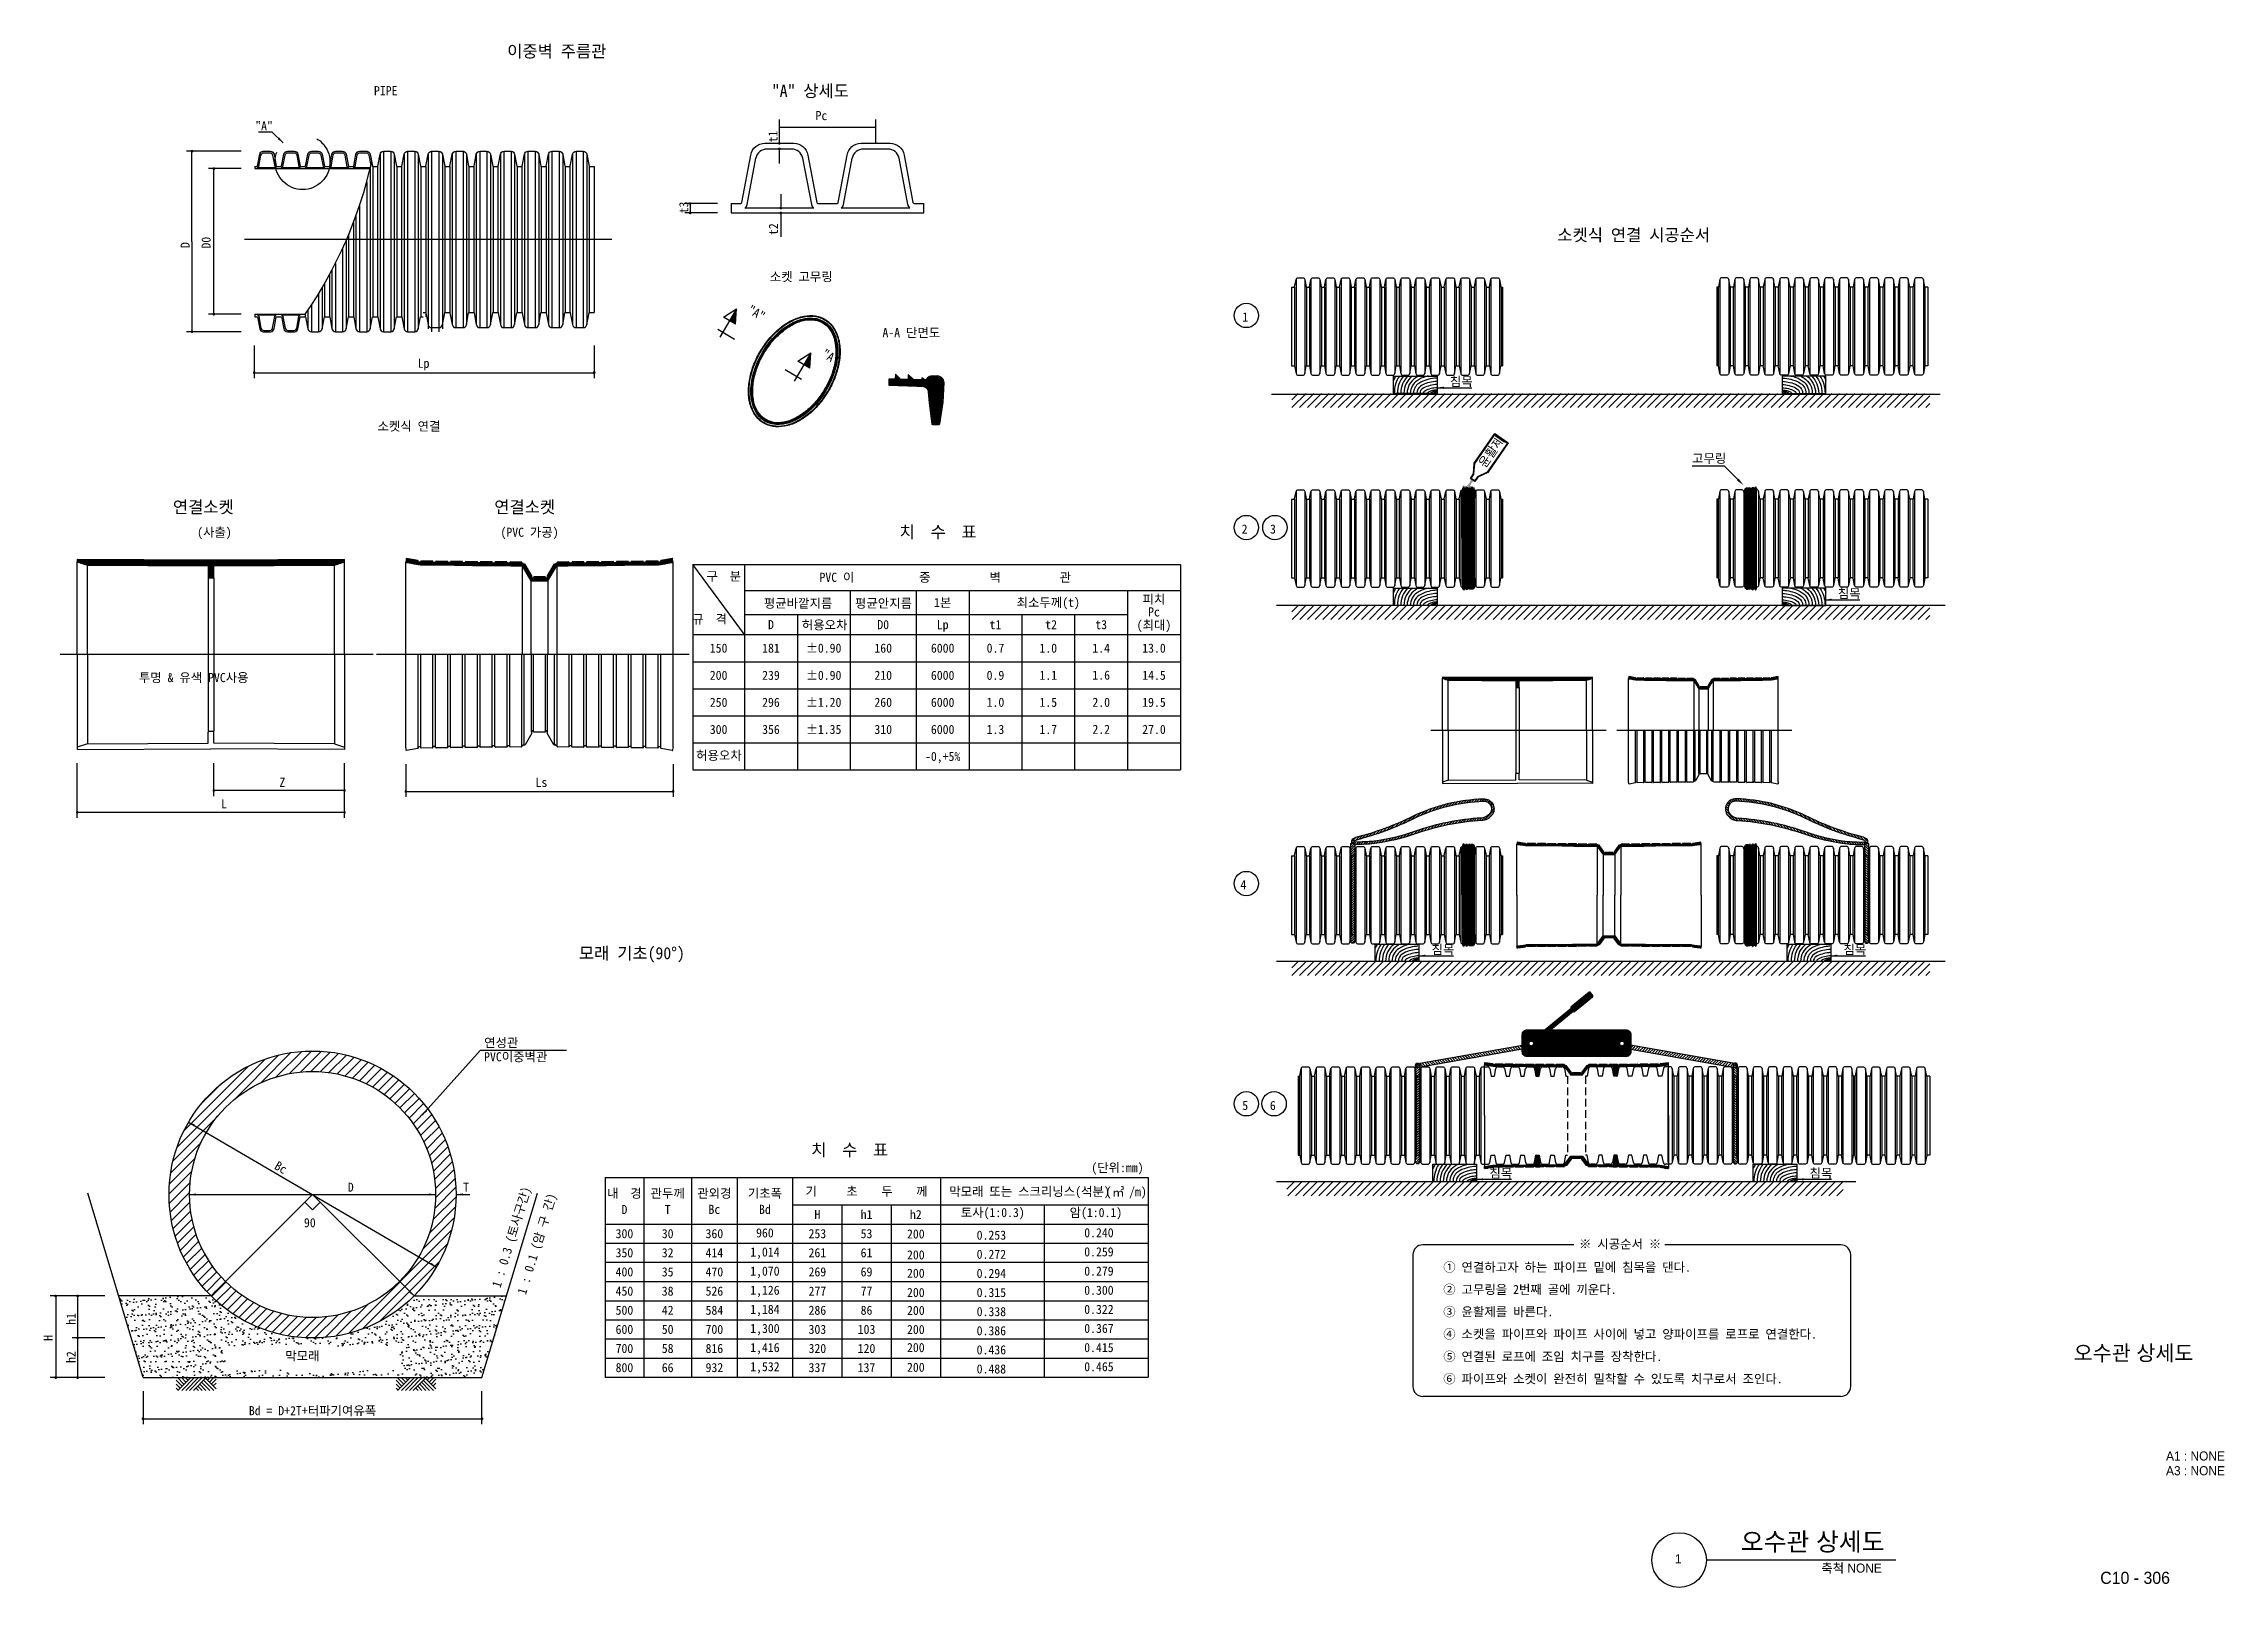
# Model space of a CAD drawing. Header units: inches. Extents: x 14 to 835, y 6 to 110.
# Drawn here: x 522 to 665.8, y 6 to 107.7 of the extents above; entities that cross this region are included whole.
import ezdxf
from ezdxf.enums import TextEntityAlignment as Align

# ---------------------------------------------------------------- set-up
doc = ezdxf.new("R2010")
doc.units = ezdxf.units.IN
doc.header["$MEASUREMENT"] = 0
for name, pattern in [('CENTER', [50.8, 31.75, -6.35, 6.35, -6.35]), ('HIDDEN', [9.525, 6.35, -3.175]), ('HIDDENX2', [0.75, 0.5, -0.25])]:
    doc.linetypes.add(name, pattern=pattern)
for name, color, linetype in [('ARHT', 8, 'Continuous'), ('COCN', 1, 'Continuous'), ('CODN', 1, 'Continuous'), ('COMM', 7, 'Continuous'), ('FORM', 7, 'Continuous'), ('TEXT', 3, 'Continuous'), ('XR-SHEET$1$SHT', 5, 'Continuous')]:
    doc.layers.add(name, color=color, linetype=linetype)
doc.styles.add('돋움', font='DotumChe.TTF')
doc.styles.add('돋음', font='Dotum.ttf')

msp = doc.modelspace()

# ---------------------------------------------------------------- texts
at = {"layer": 'TEXT', "style": '돋움'}
for s, height, p in [('이중벽 주름관', 0.8, (552.58, 106.84)), ('"A" 상세도', 0.8, (570.03, 104.23)), ('PIPE', 0.6, (543.8, 104.34)), ('"A"', 0.6, (535.97, 102.02)), ('Pc', 0.6, (572.91, 102.7)), ('소켓식 연결 시공순서', 0.8, (621.81, 94.73)), ('소켓 고무링', 0.6, (569.89, 92.08)), ('1', 0.6, (601.04, 89.42)), ('A-A 단면도', 0.6, (577.32, 88.39)), ('침목', 0.6, (614.73, 85.17)), ('소켓식 연결', 0.6, (544.03, 82.22)), ('고무링', 0.6, (630.69, 80.1)), ('연결소켓', 0.8, (530.54, 76.79)), ('연결소켓', 0.8, (551.73, 76.79)), ('(사출)', 0.6, (532.14, 75.23)), ('(PVC 가공)', 0.6, (552.14, 75.23)), ('치  수  표', 0.8, (578.45, 75.15)), ('2', 0.6, (601, 75.44)), ('3', 0.6, (602.87, 75.44)), ('침목', 0.6, (640.3, 71.19)), ('투명 & 유색 PVC사용', 0.6, (528.3, 65.65)), ('4', 0.6, (600.92, 51.99)), ('침목', 0.6, (613.52, 47.72)), ('침목', 0.6, (640.67, 47.72)), ('연성관', 0.6, (551.06, 41.58)), ('PVC이중벽관', 0.6, (551.06, 40.65)), ('5', 0.6, (601.04, 37.44)), ('6', 0.6, (602.86, 37.44)), ('(단위:mm)', 0.6, (591.09, 33.34)), ('침목', 0.6, (617.33, 32.98)), ('침목', 0.6, (638.44, 32.98)), ('막모래 또는 스크리닝스(석분)', 0.6, (581.72, 31.77)), ('(   /m)', 0.6, (592.03, 31.75)), ('㎥', 0.6, (592.46, 31.72)), ('※ 시공순서 ※', 0.6, (623.24, 28.31)), ('① 연결하고자 하는 파이프 밑에 침목을 댄다.', 0.6, (614.29, 26.78)), ('② 고무링을 2번째 골에 끼운다.', 0.6, (614.29, 25.31)), ('③ 윤활제를 바른다.', 0.6, (614.29, 23.84)), ('④ 소켓을 파이프와 파이프 사이에 넣고 양파이프를 로프로 연결한다.', 0.6, (614.29, 22.37)), ('막모래', 0.6, (537.95, 20.93)), ('⑤ 연결된 로프에 조임 치구를 장착한다.', 0.6, (614.29, 20.89)), ('⑥ 파이프와 소켓이 완전히 밀착할 수 있도록 치구로서 조인다.', 0.6, (614.29, 19.42))]:
    msp.add_text(s, height=height, dxfattribs=at).set_placement(p)
for s, rotation, p in [('t1', 90, (570.4, 101.62)), ('t3', 90, (564.52, 96.94)), ('D0', 90, (533.03, 94.62)), ('t2', 90, (570.43, 95.51)), ('D', 90, (531.65, 94.46)), ('Bc', 329.6879, (537.51, 33.39)), ('h1', 90, (524.13, 23.67)), ('H', 90, (522.62, 22.41)), ('h2', 90, (524.13, 21.15))]:
    msp.add_text(s, height=0.6, rotation=rotation, dxfattribs=at).set_placement(p, align=Align.CENTER)
for s, rotation, p in [('"A"', 329.4234, (568.36, 90.03)), ('"A"', 329.4234, (573.26, 87.13)), ('윤활제', 55.5637, (617.06, 79.73)), ('1 : 0.3 (토사구간)', 73, (552.13, 25.68)), ('1 : 0.1 (암 구 간)', 73, (553.81, 25.22))]:
    msp.add_text(s, height=0.6, rotation=rotation, dxfattribs=at).set_placement(p)
for s, height, p in [('Lp', 0.6, (547.07, 86.37)), ('구  분', 0.6, (566.86, 72.33)), ('PVC 이           중          벽          관', 0.6, (581.46, 72.26)), ('평균바깥지름', 0.6, (571.76, 70.55)), ('평균안지름', 0.6, (577.39, 70.55)), ('규  격', 0.6, (565.93, 69.51)), ('허용오차', 0.6, (573.51, 69.12)), ('허용오차', 0.6, (566.54, 60.52)), ('Z', 0.6, (537.76, 58.74)), ('Ls', 0.6, (554.84, 58.74)), ('L', 0.6, (533.92, 57.32)), ('모래 기초(90%%D)', 0.8, (560.8, 47.38)), ('치  수  표', 0.8, (575.16, 34.41)), ('D', 0.6, (542.27, 32.05)), ('T', 0.6, (549.87, 32.05)), ('90', 0.6, (539.57, 29.71)), ('Bd = D+2T+터파기여유폭', 0.6, (539.75, 17.32))]:
    msp.add_text(s, height=height, dxfattribs=at).set_placement(p, align=Align.CENTER)
for s, p in [('1본', (581.29, 70.9)), ('최소두께(t)', (588.25, 70.9)), ('피치', (595.22, 71.11)), ('Pc', (595.22, 70.28)), ('D', (569.97, 69.44)), ('D0', (577.37, 69.44)), ('Lp', (581.29, 69.44)), ('t1', (584.77, 69.44)), ('t2', (588.44, 69.44)), ('t3', (591.74, 69.44)), ('(최대)', (595.22, 69.41)), ('150', (566.52, 67.89)), ('181', (569.97, 67.89)), ('%%p0.90', (573.45, 67.89)), ('160', (577.37, 67.89)), ('6000', (581.29, 67.89)), ('0.7', (584.77, 67.89)), ('1.0', (588.25, 67.89)), ('1.4', (591.74, 67.89)), ('13.0', (595.22, 67.89)), ('200', (566.52, 66.1)), ('239', (569.97, 66.1)), ('%%p0.90', (573.45, 66.1)), ('210', (577.37, 66.1)), ('6000', (581.29, 66.1)), ('0.9', (584.77, 66.1)), ('1.1', (588.25, 66.1)), ('1.6', (591.74, 66.11)), ('14.5', (595.22, 66.1)), ('250', (566.52, 64.32)), ('296', (569.97, 64.32)), ('%%p1.20', (573.45, 64.32)), ('260', (577.37, 64.32)), ('6000', (581.29, 64.32)), ('1.0', (584.77, 64.32)), ('1.5', (588.25, 64.32)), ('2.0', (591.74, 64.32)), ('19.5', (595.22, 64.32)), ('300', (566.52, 62.53)), ('356', (569.97, 62.53)), ('%%p1.35', (573.45, 62.53)), ('310', (577.37, 62.53)), ('6000', (581.29, 62.53)), ('1.3', (584.77, 62.53)), ('1.7', (588.25, 62.53)), ('2.2', (591.74, 62.54)), ('27.0', (595.22, 62.53)), ('-0,+5%%%', (581.29, 60.75)), ('내  경', (560.31, 31.95)), ('관두께', (563.16, 31.95)), ('관외경', (566.24, 31.95)), ('기초폭', (569.57, 31.95)), ('기     초    두    께', (576.27, 32.08)), ('D', (560.31, 30.88)), ('T', (563.16, 30.88)), ('Bc', (566.24, 30.89)), ('Bd', (569.57, 30.89)), ('H', (573.03, 30.55)), ('h1', (576.27, 30.55)), ('h2', (579.52, 30.55)), ('300', (560.31, 29.29)), ('30', (563.16, 29.29)), ('360', (566.24, 29.29)), ('960', (569.57, 29.34)), ('253', (573.03, 29.29)), ('53', (576.27, 29.29)), ('200', (579.52, 29.27)), ('350', (560.31, 28.03)), ('32', (563.16, 28.03)), ('414', (566.24, 28.03)), ('1,014', (569.57, 28.08)), ('261', (573.03, 28.03)), ('61', (576.27, 28.03)), ('200', (579.52, 27.89)), ('400', (560.31, 26.77)), ('35', (563.16, 26.77)), ('470', (566.24, 26.77)), ('1,070', (569.57, 26.82)), ('269', (573.03, 26.77)), ('69', (576.27, 26.77)), ('200', (579.52, 26.68)), ('450', (560.31, 25.5)), ('500', (560.31, 24.24)), ('38', (563.16, 25.5)), ('42', (563.16, 24.24)), ('526', (566.24, 25.5)), ('584', (566.24, 24.24)), ('1,126', (569.57, 25.56)), ('1,184', (569.57, 24.3)), ('277', (573.03, 25.5)), ('286', (573.03, 24.24)), ('86', (576.27, 24.24)), ('77', (576.27, 25.5)), ('200', (579.52, 25.41)), ('200', (579.52, 24.23)), ('600', (560.31, 22.98)), ('50', (563.16, 22.98)), ('700', (566.24, 22.98)), ('1,300', (569.57, 23.04)), ('303', (573.03, 22.98)), ('103', (576.27, 22.98)), ('200', (579.52, 22.97)), ('700', (560.31, 21.72)), ('58', (563.16, 21.72)), ('816', (566.24, 21.72)), ('1,416', (569.57, 21.78)), ('320', (573.03, 21.72)), ('120', (576.27, 21.72)), ('200', (579.52, 21.78)), ('800', (560.31, 20.46)), ('66', (563.16, 20.46)), ('932', (566.24, 20.46)), ('1,532', (569.57, 20.52)), ('337', (573.03, 20.46)), ('137', (576.27, 20.46)), ('200', (579.52, 20.48))]:
    msp.add_text(s, height=0.6, dxfattribs=at).set_placement(p, align=Align.MIDDLE_CENTER)
for s, p in [('토사(1:0.3)', (584.59, 30.64)), ('암(1:0.1)', (591.39, 30.64))]:
    msp.add_text(s, height=0.6, dxfattribs=at).set_placement(p, align=Align.MIDDLE)
for s, p in [('0.253', (585.47, 28.89)), ('0.240', (592.56, 29.05)), ('0.272', (585.47, 27.63)), ('0.259', (592.56, 27.79)), ('0.294', (585.47, 26.37)), ('0.279', (592.56, 26.52)), ('0.315', (585.47, 25.11)), ('0.338', (585.47, 23.85)), ('0.300', (592.56, 25.26)), ('0.322', (592.56, 24)), ('0.386', (585.47, 22.59)), ('0.367', (592.56, 22.74)), ('0.436', (585.47, 21.33)), ('0.415', (592.56, 21.48)), ('0.488', (585.47, 20.07)), ('0.465', (592.56, 20.22))]:
    msp.add_text(s, height=0.6, dxfattribs=at).set_placement(p, align=Align.RIGHT)
at = {"layer": 'XR-SHEET$1$SHT', "color": 3, "style": '돋음'}
for s, height, p in [('오수관 상세도', 1, (659.8, 21.42)), ('A1 : NONE', 0.6, (663.88, 14.63)), ('A3 : NONE', 0.6, (663.88, 13.66)), ('C10 - 306', 0.8, (659.9, 6.6))]:
    msp.add_text(s, height=height, dxfattribs=at).set_placement(p, align=Align.MIDDLE_CENTER)
msp.add_text('오수관 상세도', height=1.2, dxfattribs=at).set_placement((643.38, 8.02), align=Align.BOTTOM_RIGHT)
msp.add_text('1', height=0.6, dxfattribs=at).set_placement((629.78, 7.85), align=Align.MIDDLE)
msp.add_text('축척 NONE', height=0.6, dxfattribs=at).set_placement((643.2, 7.54), align=Align.TOP_RIGHT)

# ---------------------------------------------------------------- blocks, each defined once
blk = doc.blocks.new('*X16')
at = {"color": 0, "linetype": 'Continuous'}
for p, q in [((517.2, 643.6), (524.6, 643.6)), ((517.2, 643.4), (524.6, 643.4)), ((517.2, 643.2), (524.9, 643.2)), ((517.3, 644.2), (522.1, 644.2)), ((517.3, 644), (523.5, 644)), ((517.3, 643.8), (524.5, 643.8)), ((517.4, 644.6), (519.3, 644.6)), ((517.4, 644.4), (520.7, 644.4)), ((517.5, 644.8), (517.9, 644.8)), ((517.7, 643), (542.3, 643)), ((519.1, 642.8), (560.1, 642.8)), ((520.5, 642.6), (586.7, 642.6)), ((521.9, 642.4), (587.5, 642.4)), ((523.3, 642.2), (587.7, 642.2)), ((524.7, 642), (587.8, 642)), ((526.1, 643.4), (533.4, 643.4)), ((526.1, 643.2), (533.4, 643.2)), ((526.2, 643.6), (533.3, 643.6)), ((534.2, 641.8), (588.7, 641.8)), ((535, 643.4), (542.3, 643.4)), ((535, 643.2), (542.3, 643.2)), ((535.2, 643.6), (535.9, 643.6)), ((543.8, 643), (551.1, 643)), ((543.9, 643.4), (551.1, 643.4)), ((543.9, 643.2), (551.1, 643.2)), ((552.7, 643.2), (560, 643.2)), ((552.7, 643), (560, 643)), ((552.8, 643.4), (558.8, 643.4)), ((557.1, 641.6), (588.9, 641.6)), ((561.5, 642.8), (568.9, 642.8)), ((561.6, 643.2), (568.9, 643.2)), ((561.6, 643), (568.9, 643)), ((570.5, 643.2), (577.7, 643.2)), ((570.5, 643), (577.7, 643)), ((570.5, 642.8), (577.7, 642.8)), ((579.4, 643), (586.6, 643)), ((579.4, 642.8), (586.6, 642.8)), ((579.5, 643.2), (581.7, 643.2)), ((580, 641.4), (589, 641.4)), ((586.9, 641.2), (589.2, 641.2)), ((587.1, 641), (589.3, 641)), ((587.2, 640.8), (589.5, 640.8)), ((587.4, 640.6), (589.6, 640.6)), ((587.5, 640.4), (589.8, 640.4)), ((587.6, 640.2), (589.9, 640.2)), ((587.8, 640), (590.1, 640)), ((587.9, 639.8), (590.2, 639.8)), ((588, 642), (588.6, 642)), ((588.1, 639.6), (590.3, 639.6)), ((588.2, 639.4), (590.5, 639.4)), ((588.4, 639.2), (590.6, 639.2)), ((588.5, 639), (590.8, 639)), ((588.7, 638.8), (590.9, 638.8)), ((588.8, 638.6), (591.1, 638.6)), ((589, 638.4), (591.2, 638.4)), ((589.1, 638.2), (591.4, 638.2)), ((589.3, 638), (591.5, 638)), ((589.4, 637.8), (591.7, 637.8)), ((589.6, 637.6), (591.8, 637.6)), ((589.7, 637.4), (592, 637.4)), ((589.9, 637.2), (592.1, 637.2)), ((590, 637), (592.3, 637)), ((602, 637), (604.2, 637)), ((602.1, 637.2), (604.4, 637.2)), ((602.3, 637.4), (604.5, 637.4)), ((602.4, 637.6), (604.7, 637.6)), ((602.6, 637.8), (604.8, 637.8)), ((602.7, 638), (605, 638)), ((602.9, 638.2), (605.1, 638.2)), ((603, 638.4), (605.3, 638.4)), ((603.2, 638.6), (605.4, 638.6)), ((603.3, 638.8), (605.6, 638.8)), ((603.5, 639), (605.7, 639)), ((603.6, 639.2), (605.9, 639.2)), ((603.8, 639.4), (606, 639.4)), ((603.9, 639.6), (606.2, 639.6)), ((604.1, 639.8), (606.3, 639.8)), ((604.2, 640), (606.5, 640)), ((604.3, 640.2), (606.6, 640.2)), ((604.5, 640.4), (606.8, 640.4)), ((604.6, 640.6), (606.9, 640.6)), ((604.8, 640.8), (607.1, 640.8)), ((604.9, 641), (607.2, 641)), ((605.1, 641.2), (607.3, 641.2)), ((605.2, 641.4), (614.2, 641.4)), ((605.4, 641.6), (637.1, 641.6)), ((605.5, 641.8), (660.1, 641.8)), ((605.7, 642), (606.2, 642)), ((606.4, 642), (669.5, 642)), ((606.6, 642.2), (670.9, 642.2)), ((606.7, 642.4), (672.3, 642.4)), ((607.6, 643), (614.9, 643)), ((607.6, 642.8), (614.9, 642.8)), ((607.6, 642.6), (673.7, 642.6)), ((612.6, 643.2), (614.8, 643.2)), ((616.5, 643), (623.8, 643)), ((616.5, 642.8), (623.8, 642.8)), ((616.6, 643.2), (623.7, 643.2)), ((625.4, 643.2), (632.6, 643.2)), ((625.4, 643), (632.6, 643)), ((625.4, 642.8), (632.7, 642.8)), ((634.1, 642.8), (675.1, 642.8)), ((634.3, 643.2), (641.5, 643.2)), ((634.3, 643), (641.5, 643)), ((635.5, 643.4), (641.4, 643.4)), ((643.1, 643.2), (650.4, 643.2)), ((643.1, 643), (650.4, 643)), ((643.2, 643.4), (650.4, 643.4)), ((651.9, 643), (676.5, 643)), ((652, 643.4), (659.2, 643.4)), ((652, 643.2), (659.3, 643.2)), ((658.4, 643.6), (659.1, 643.6)), ((660.9, 643.4), (668.1, 643.4)), ((660.9, 643.2), (668.1, 643.2)), ((661, 643.6), (668.1, 643.6)), ((669.4, 643.2), (677.1, 643.2)), ((669.7, 643.8), (677, 643.8)), ((669.7, 643.6), (677, 643.6)), ((669.7, 643.4), (677, 643.4)), ((670.7, 644), (676.9, 644)), ((672.1, 644.2), (676.9, 644.2)), ((673.5, 644.4), (676.9, 644.4)), ((674.9, 644.6), (676.9, 644.6)), ((676.3, 644.8), (676.8, 644.8)), ((590.2, 636.8), (592.4, 636.8)), ((590.3, 636.6), (592.6, 636.6)), ((590.5, 636.4), (592.6, 636.4)), ((590.6, 636.2), (592.4, 636.2)), ((590.8, 636), (592.3, 636)), ((590.9, 635.8), (592.4, 635.8)), ((591.1, 635.6), (592.6, 635.6)), ((591.2, 635.4), (603.1, 635.4)), ((591.4, 635.2), (602.9, 635.2)), ((591.5, 635), (602.8, 635)), ((591.6, 634.8), (602.6, 634.8)), ((591.8, 634.6), (602.5, 634.6)), ((591.9, 634.4), (602.3, 634.4)), ((593.5, 635.8), (600.8, 635.8)), ((593.5, 635.6), (600.8, 635.6)), ((593.6, 636), (600.7, 636)), ((601.6, 636.4), (603.8, 636.4)), ((601.7, 636.6), (603.9, 636.6)), ((601.7, 635.6), (603.2, 635.6)), ((601.8, 636.8), (604.1, 636.8)), ((601.8, 635.8), (603.3, 635.8)), ((601.9, 636.2), (603.6, 636.2)), ((602, 636), (603.5, 636))]:
    blk.add_line(p, q, dxfattribs=at)
blk = doc.blocks.new('*X15')
at = {"color": 0, "linetype": 'Continuous'}
for p, q in [((1023.7, 522.4), (1037.4, 522.4)), ((1026.9, 524), (1028.2, 524)), ((1026.9, 523.6), (1028.6, 523.6)), ((1026.9, 523.2), (1029, 523.2)), ((1026.9, 522.8), (1029.4, 522.8)), ((1027, 525.2), (1027, 525.2)), ((1027, 524.8), (1027.4, 524.8)), ((1027, 524.4), (1027.8, 524.4)), ((1033.4, 524.8), (1033.6, 524.8)), ((1033.4, 524.4), (1034, 524.4)), ((1033.4, 524), (1034.4, 524)), ((1033.4, 523.6), (1034.9, 523.6)), ((1033.4, 523.2), (1035.3, 523.2)), ((1033.4, 522.8), (1035.8, 522.8)), ((1040.1, 523.2), (1040.4, 523.2)), ((1040.1, 522.8), (1040.9, 522.8)), ((1040.1, 522.4), (1041.4, 522.4)), ((1042.2, 522.4), (1050.9, 522.4)), ((1042.6, 522.8), (1050.7, 522.8)), ((1043, 523.2), (1050.4, 523.2)), ((1043.5, 523.6), (1049.9, 523.6)), ((1044.3, 524), (1049.2, 524)), ((1023.8, 522), (1051.1, 522)), ((1023.8, 521.6), (1051.3, 521.6)), ((1023.8, 521.2), (1051.4, 521.2)), ((1023.8, 520.8), (1051.4, 520.8)), ((1023.8, 520.4), (1051.3, 520.4)), ((1023.8, 520), (1051.3, 520)), ((1024.3, 519.6), (1051.3, 519.6)), ((1037.8, 519.2), (1051.3, 519.2)), ((1041.9, 518.8), (1051.3, 518.8)), ((1042.5, 518.4), (1051.3, 518.4)), ((1042.9, 518), (1051.2, 518)), ((1043.1, 517.6), (1051.2, 517.6)), ((1043.3, 517.2), (1051.2, 517.2)), ((1043.4, 516.8), (1051.2, 516.8)), ((1043.4, 516.4), (1051.2, 516.4)), ((1043.4, 516), (1051.1, 516)), ((1043.4, 515.6), (1051.1, 515.6)), ((1043.5, 515.2), (1051.1, 515.2)), ((1043.5, 514.8), (1051.1, 514.8)), ((1043.5, 514.4), (1051.1, 514.4)), ((1043.6, 514), (1051.1, 514)), ((1043.6, 513.6), (1051, 513.6)), ((1043.6, 513.2), (1051, 513.2)), ((1043.7, 512.8), (1051, 512.8)), ((1043.7, 512.4), (1051, 512.4)), ((1043.7, 512), (1051, 512)), ((1043.8, 511.6), (1050.9, 511.6)), ((1043.8, 511.2), (1050.9, 511.2)), ((1043.9, 510.8), (1050.9, 510.8)), ((1043.9, 510.4), (1050.8, 510.4)), ((1044, 510), (1050.7, 510)), ((1044, 509.6), (1050.7, 509.6)), ((1044.1, 509.2), (1050.6, 509.2)), ((1044.1, 508.8), (1050.5, 508.8)), ((1044.2, 508.4), (1050.5, 508.4)), ((1044.2, 508), (1050.4, 508)), ((1044.3, 507.6), (1050.3, 507.6)), ((1044.3, 507.2), (1050.3, 507.2)), ((1044.4, 506.8), (1050.2, 506.8)), ((1044.4, 506.4), (1050.1, 506.4)), ((1044.4, 506), (1050.1, 506)), ((1044.5, 505.6), (1050, 505.6)), ((1044.5, 505.2), (1049.9, 505.2)), ((1044.6, 504.8), (1049.9, 504.8)), ((1044.6, 504.4), (1049.8, 504.4)), ((1044.7, 504), (1049.8, 504)), ((1044.7, 503.6), (1049.7, 503.6)), ((1044.8, 503.2), (1049.6, 503.2)), ((1044.8, 502.8), (1049.6, 502.8)), ((1044.9, 502.4), (1049.5, 502.4)), ((1044.9, 502), (1049.4, 502)), ((1045, 501.6), (1049.4, 501.6)), ((1045, 501.2), (1049.3, 501.2)), ((1045.1, 500.8), (1049.2, 500.8)), ((1045.1, 500.4), (1049.1, 500.4))]:
    blk.add_line(p, q, dxfattribs=at)
blk = doc.blocks.new('*X19')
at = {"color": 0, "linetype": 'Continuous'}
for p, q in [((678.3, 392.7), (679.8, 394.1)), ((678.3, 391.2), (680.6, 393.5)), ((678.3, 389.8), (680.8, 392.3)), ((678.3, 388.4), (680.8, 390.8)), ((678.3, 387), (680.8, 389.4)), ((678.3, 385.6), (680.8, 388)), ((678.3, 384.2), (680.8, 386.6)), ((678.3, 382.8), (680.8, 385.2)), ((678.3, 381.3), (680.8, 383.8)), ((678.3, 379.9), (680.8, 382.4)), ((678.3, 378.5), (680.8, 380.9)), ((678.3, 377.1), (680.8, 379.5)), ((678.3, 375.7), (680.8, 378.1)), ((678.3, 374.3), (680.8, 376.7)), ((678.3, 372.9), (680.8, 375.3)), ((678.3, 371.4), (680.8, 373.9)), ((678.3, 370), (680.8, 372.5)), ((678.3, 368.6), (680.8, 371)), ((678.3, 367.2), (680.8, 369.6)), ((678.3, 365.8), (680.8, 368.2)), ((678.3, 364.4), (680.8, 366.8)), ((678.3, 363), (680.8, 365.4)), ((678.3, 361.5), (680.8, 364)), ((678.3, 360.1), (680.8, 362.6)), ((678.3, 358.7), (680.8, 361.1)), ((678.3, 357.3), (680.8, 359.7)), ((678.3, 355.9), (680.8, 358.3)), ((678.3, 354.5), (680.8, 356.9)), ((678.3, 353.1), (680.8, 355.5)), ((678.3, 351.6), (680.8, 354.1)), ((678.3, 350.2), (680.8, 352.7)), ((678.3, 348.8), (680.8, 351.2)), ((678.3, 347.4), (680.8, 349.8)), ((678.3, 346), (680.8, 348.4)), ((678.3, 344.6), (680.8, 347)), ((678.3, 343.2), (680.8, 345.6)), ((678.3, 341.7), (680.8, 344.2)), ((678.3, 340.3), (680.8, 342.8)), ((678.3, 338.9), (680.8, 341.3)), ((678.3, 337.5), (680.8, 339.9)), ((678.3, 336.1), (680.8, 338.5)), ((678.4, 334.7), (680.8, 337.1)), ((679, 333.9), (680.8, 335.7))]:
    blk.add_line(p, q, dxfattribs=at)
blk = doc.blocks.new('*X17')
at = {"color": 0, "linetype": 'Continuous'}
for p, q in [((940.6, 571.6), (940.6, 572.4)), ((940.8, 571.6), (940.8, 572.4)), ((941, 571.6), (941, 573.2)), ((941.2, 571.6), (941.2, 572.9)), ((941.4, 571.6), (941.4, 572.7)), ((941.6, 571.6), (941.6, 572.5)), ((941.8, 571.6), (941.8, 572.4)), ((942, 571.6), (942, 572.4)), ((942.2, 571.6), (942.2, 572.4)), ((942.4, 571.6), (942.4, 572.4)), ((942.6, 571.6), (942.6, 572.4)), ((942.8, 571.6), (942.8, 573)), ((943, 571.6), (943, 572.8)), ((943.2, 571.6), (943.2, 572.7)), ((943.4, 571.6), (943.4, 572.5)), ((943.6, 571.5), (943.6, 572.4)), ((943.8, 571.5), (943.8, 572.4)), ((944, 571.5), (944, 572.4)), ((944.2, 571.3), (944.2, 572.4)), ((944.4, 571), (944.4, 572.3)), ((944.6, 570.1), (944.6, 572.9)), ((944.8, 569.3), (944.8, 572.6)), ((945, 568.4), (945, 572.3)), ((945.2, 567.4), (945.2, 572.4)), ((945.4, 566.5), (945.4, 572.6)), ((945.6, 566), (945.6, 572.7)), ((945.6, 518.8), (945.6, 566)), ((945.8, 566), (945.8, 572.7)), ((945.8, 518.8), (945.8, 566)), ((946, 566), (946, 572.7)), ((946, 518.8), (946, 566)), ((946.2, 566), (946.2, 572.7)), ((946.2, 518.8), (946.2, 566)), ((946.4, 566), (946.4, 572.7)), ((946.4, 518.8), (946.4, 566)), ((946.6, 566), (946.6, 572.7)), ((946.6, 518.8), (946.6, 566)), ((946.8, 566), (946.8, 572.6)), ((946.8, 518.8), (946.8, 566)), ((947, 566), (947, 572.4)), ((947, 518.8), (947, 566)), ((947.2, 566.2), (947.2, 572.2)), ((947.4, 568.2), (947.4, 571.9)), ((947.6, 571), (947.6, 571.3)), ((940.6, 512.3), (940.6, 513.2)), ((940.8, 512.3), (940.8, 513.2)), ((941, 511.6), (941, 513.2)), ((941.2, 511.8), (941.2, 513.2)), ((941.4, 512), (941.4, 513.2)), ((941.6, 512.3), (941.6, 513.2)), ((941.8, 512.3), (941.8, 513.2)), ((942, 512.3), (942, 513.2)), ((942.2, 512.3), (942.2, 513.2)), ((942.4, 512.3), (942.4, 513.2)), ((942.6, 512.3), (942.6, 513.2)), ((942.8, 511.7), (942.8, 513.2)), ((943, 511.9), (943, 513.2)), ((943.2, 512.1), (943.2, 513.2)), ((943.4, 512.3), (943.4, 513.2)), ((943.6, 512.4), (943.6, 513.2)), ((943.8, 512.4), (943.8, 513.2)), ((944, 512.4), (944, 513.3)), ((944.2, 512.4), (944.2, 513.4)), ((944.4, 512.4), (944.4, 513.7)), ((944.6, 511.8), (944.6, 514.6)), ((944.8, 512.1), (944.8, 515.5)), ((945, 512.4), (945, 516.4)), ((945.2, 512.3), (945.2, 517.3)), ((945.4, 512.2), (945.4, 518.2)), ((945.6, 512.1), (945.6, 518.8)), ((945.8, 512), (945.8, 518.8)), ((946, 512), (946, 518.8)), ((946.2, 512), (946.2, 518.8)), ((946.4, 512.1), (946.4, 518.8)), ((946.6, 512.1), (946.6, 518.8)), ((946.8, 512.2), (946.8, 518.8)), ((947, 512.3), (947, 518.8)), ((947.2, 512.5), (947.2, 518.5)), ((947.4, 512.8), (947.4, 516.5)), ((947.6, 513.5), (947.6, 513.8))]:
    blk.add_line(p, q, dxfattribs=at)
blk = doc.blocks.new('*X23')
at = {"color": 0, "linetype": 'Continuous'}
for p, q in [((592.1, 289.4), (596.2, 289.4)), ((592.1, 289.2), (596.2, 289.2)), ((592.2, 290), (592.6, 290)), ((592.2, 289.8), (594, 289.8)), ((592.2, 289.6), (595.4, 289.6)), ((592.5, 289), (606, 289)), ((593.9, 288.8), (630.4, 288.8)), ((595.3, 288.6), (631, 288.6)), ((596.9, 288.4), (631.5, 288.4)), ((597, 289.2), (601, 289.2)), ((601.9, 289.2), (605.9, 289.2)), ((606.8, 289.2), (610.8, 289.2)), ((606.8, 289), (610.8, 289)), ((611.7, 289.2), (615.7, 289.2)), ((611.7, 289), (615.7, 289)), ((616.6, 289.2), (619.6, 289.2)), ((616.6, 289), (620.6, 289)), ((619.5, 288.2), (631.7, 288.2)), ((621.5, 289), (625.5, 289)), ((626.4, 289), (630.4, 289)), ((630.6, 288), (631.8, 288)), ((630.7, 287.8), (632, 287.8)), ((630.9, 287.6), (632.1, 287.6)), ((631, 287.4), (632.3, 287.4)), ((631.2, 287.2), (632.4, 287.2)), ((631.3, 287), (632.6, 287)), ((631.5, 286.8), (632.7, 286.8)), ((631.6, 286.6), (632.9, 286.6)), ((631.8, 286.4), (633, 286.4)), ((631.9, 286.2), (633.2, 286.2)), ((632.1, 286), (633.3, 286)), ((632.2, 285.8), (633.5, 285.8)), ((632.4, 285.6), (633.6, 285.6)), ((632.5, 285.4), (633.7, 285.4)), ((632.6, 285.2), (633.5, 285.2)), ((632.8, 285), (633.6, 285)), ((632.9, 284.8), (639.4, 284.8)), ((633.1, 284.6), (639.3, 284.6)), ((633.2, 284.4), (639.1, 284.4)), ((633.4, 284.2), (639, 284.2)), ((634.2, 285), (638.2, 285)), ((638.7, 285.4), (639.9, 285.4)), ((638.8, 285.6), (640, 285.6)), ((638.8, 285), (639.6, 285)), ((638.9, 285.8), (640.2, 285.8)), ((638.9, 285.2), (639.7, 285.2)), ((639.1, 286), (640.3, 286)), ((639.2, 286.2), (640.5, 286.2)), ((639.4, 286.4), (640.6, 286.4)), ((639.5, 286.6), (640.8, 286.6)), ((639.7, 286.8), (640.9, 286.8)), ((639.8, 287), (641.1, 287)), ((640, 287.2), (641.2, 287.2)), ((640.1, 287.4), (641.4, 287.4)), ((640.3, 287.6), (641.5, 287.6)), ((640.4, 287.8), (641.7, 287.8)), ((640.6, 288), (641.8, 288)), ((640.7, 288.2), (652.9, 288.2)), ((640.9, 288.4), (675.5, 288.4)), ((641.4, 288.6), (677.1, 288.6)), ((642, 289), (646, 289)), ((642, 288.8), (678.5, 288.8)), ((646.9, 289), (650.9, 289)), ((651.8, 289), (655.8, 289)), ((652.8, 289.2), (655.7, 289.2)), ((656.7, 289.2), (660.7, 289.2)), ((656.7, 289), (660.7, 289)), ((661.5, 289), (665.6, 289)), ((661.6, 289.2), (665.6, 289.2)), ((666.4, 289), (679.9, 289)), ((666.5, 289.2), (670.5, 289.2)), ((671.3, 289.2), (675.3, 289.2)), ((676.2, 289.4), (680.2, 289.4)), ((676.2, 289.2), (680.3, 289.2)), ((677, 289.6), (680.2, 289.6)), ((678.4, 289.8), (680.2, 289.8)), ((679.8, 290), (680.1, 290)), ((592.1, 240.2), (596.2, 240.2)), ((592.5, 240.4), (606, 240.4)), ((593.9, 240.6), (630.4, 240.6)), ((595.3, 240.8), (631, 240.8)), ((596.8, 241), (631.5, 241)), ((597, 240.2), (601, 240.2)), ((601.9, 240.2), (605.9, 240.2)), ((606.8, 240.4), (610.8, 240.4)), ((606.8, 240.2), (610.8, 240.2)), ((611.7, 240.4), (615.7, 240.4)), ((611.7, 240.2), (615.7, 240.2)), ((616.6, 240.4), (620.6, 240.4)), ((616.7, 240.2), (618.8, 240.2)), ((618.7, 241.2), (631.7, 241.2)), ((621.5, 240.4), (625.5, 240.4)), ((626.4, 240.4), (630.4, 240.4)), ((630.6, 241.4), (631.8, 241.4)), ((630.7, 241.6), (632, 241.6)), ((630.9, 241.8), (632.1, 241.8)), ((631, 242), (632.3, 242)), ((631.2, 242.2), (632.4, 242.2)), ((631.3, 242.4), (632.6, 242.4)), ((631.5, 242.6), (632.7, 242.6)), ((631.6, 242.8), (632.9, 242.8)), ((631.8, 243), (633, 243)), ((631.9, 243.2), (633.1, 243.2)), ((632.1, 243.4), (633.3, 243.4)), ((632.2, 243.6), (633.4, 243.6)), ((632.3, 243.8), (633.6, 243.8)), ((632.5, 244), (633.7, 244)), ((632.6, 244.2), (633.5, 244.2)), ((632.8, 244.4), (633.6, 244.4)), ((632.9, 244.6), (639.4, 244.6)), ((633.1, 244.8), (639.3, 244.8)), ((633.2, 245), (639.1, 245)), ((633.4, 245.2), (639, 245.2)), ((634.2, 244.4), (638.2, 244.4)), ((638.7, 244), (639.9, 244)), ((638.8, 244.4), (639.6, 244.4)), ((638.8, 243.8), (640, 243.8)), ((638.9, 244.2), (639.7, 244.2)), ((638.9, 243.6), (640.2, 243.6)), ((639.1, 243.4), (640.3, 243.4)), ((639.2, 243.2), (640.5, 243.2)), ((639.4, 243), (640.6, 243)), ((639.5, 242.8), (640.8, 242.8)), ((639.7, 242.6), (640.9, 242.6)), ((639.8, 242.4), (641.1, 242.4)), ((640, 242.2), (641.2, 242.2)), ((640.1, 242), (641.4, 242)), ((640.3, 241.8), (641.5, 241.8)), ((640.4, 241.6), (641.7, 241.6)), ((640.6, 241.4), (641.8, 241.4)), ((640.7, 241.2), (653.7, 241.2)), ((640.9, 241), (675.6, 241)), ((641.4, 240.8), (677.1, 240.8)), ((642, 240.6), (678.5, 240.6)), ((642, 240.4), (646, 240.4)), ((646.9, 240.4), (650.9, 240.4)), ((651.8, 240.4), (655.8, 240.4)), ((653.6, 240.2), (655.7, 240.2)), ((656.7, 240.4), (660.7, 240.4)), ((656.7, 240.2), (660.7, 240.2)), ((661.6, 240.4), (665.6, 240.4)), ((661.6, 240.2), (665.6, 240.2)), ((666.4, 240.4), (679.9, 240.4)), ((666.5, 240.2), (670.5, 240.2)), ((671.3, 240.2), (675.3, 240.2)), ((676.2, 240.2), (680.3, 240.2)), ((592.1, 240), (596.2, 240)), ((592.2, 239.8), (595.3, 239.8)), ((592.2, 239.6), (593.9, 239.6)), ((592.3, 239.4), (592.5, 239.4)), ((676.2, 240), (680.2, 240)), ((677, 239.8), (680.2, 239.8)), ((678.4, 239.6), (680.2, 239.6)), ((679.8, 239.4), (680.1, 239.4))]:
    blk.add_line(p, q, dxfattribs=at)
blk = doc.blocks.new('*X24')
at = {"color": 0, "linetype": 'Continuous'}
for p, q in [((866.4, 250.8), (867.9, 250.8)), ((866.5, 251.1), (867.9, 251.1)), ((862.5, 246.6), (868.1, 246.6)), ((862.5, 246.3), (867.9, 246.3)), ((862.8, 246), (863.3, 246)), ((862.8, 245.7), (863.1, 245.7)), ((864.3, 246), (864.8, 246)), ((864.3, 245.7), (864.4, 245.7)), ((865.4, 246.9), (868.2, 246.9)), ((865.6, 247.2), (868.2, 247.2)), ((865.7, 247.5), (868.2, 247.5)), ((865.8, 248.1), (868.1, 248.1)), ((865.8, 247.8), (868.2, 247.8)), ((865.8, 246), (866, 246)), ((865.8, 245.7), (865.8, 245.7)), ((865.9, 248.4), (868.1, 248.4)), ((866, 249), (868.1, 249)), ((866, 248.7), (868.1, 248.7)), ((866.1, 249.3), (868, 249.3)), ((866.2, 249.9), (868, 249.9)), ((866.2, 249.6), (868, 249.6)), ((866.3, 250.2), (868, 250.2)), ((866.4, 250.5), (867.9, 250.5)), ((866.4, 246), (867.6, 246))]:
    blk.add_line(p, q, dxfattribs=at)
blk = doc.blocks.new('*X26')
at = {"color": 0, "linetype": 'Continuous'}
for p, q in [((855.7, 301.1), (854, 302.8)), ((856.9, 301.3), (855.2, 303.1)), ((858.1, 301.5), (856.4, 303.3)), ((859.3, 301.7), (857.6, 303.5)), ((860, 302.5), (858.8, 303.7)), ((860, 303.9), (860, 303.9)), ((810, 293.1), (809.2, 293.8)), ((811.2, 293.3), (809.5, 295)), ((812.4, 293.5), (810.7, 295.2)), ((813.6, 293.7), (811.9, 295.5)), ((814.8, 293.9), (813.1, 295.7)), ((816, 294.2), (814.3, 295.9)), ((817.2, 294.4), (815.5, 296.1)), ((818.4, 294.6), (816.7, 296.3)), ((819.6, 294.8), (817.9, 296.5)), ((820.8, 295), (819.1, 296.7)), ((822, 295.2), (820.3, 296.9)), ((823.2, 295.4), (821.5, 297.1)), ((824.4, 295.6), (822.7, 297.4)), ((825.6, 295.8), (823.9, 297.6)), ((826.8, 296), (825.1, 297.8)), ((828, 296.3), (826.3, 298)), ((829.2, 296.5), (827.5, 298.2)), ((830.4, 296.7), (828.7, 298.4)), ((831.6, 296.9), (829.9, 298.6)), ((832.9, 297.1), (831.1, 298.8)), ((834.1, 297.3), (832.3, 299)), ((835.3, 297.5), (833.5, 299.3)), ((836.5, 297.7), (834.7, 299.5)), ((837.7, 297.9), (835.9, 299.7)), ((838.9, 298.2), (837.1, 299.9)), ((840.1, 298.4), (838.3, 300.1)), ((841.3, 298.6), (839.5, 300.3)), ((842.5, 298.8), (840.8, 300.5)), ((843.7, 299), (842, 300.7)), ((844.9, 299.2), (843.2, 300.9)), ((846.1, 299.4), (844.4, 301.2)), ((847.3, 299.6), (845.6, 301.4)), ((848.5, 299.8), (846.8, 301.6)), ((849.7, 300.1), (848, 301.8)), ((850.9, 300.3), (849.2, 302)), ((852.1, 300.5), (850.4, 302.2)), ((853.3, 300.7), (851.6, 302.4)), ((854.5, 300.9), (852.8, 302.6))]:
    blk.add_line(p, q, dxfattribs=at)
blk = doc.blocks.new('*X22')
at = {"color": 0, "linetype": 'Continuous'}
for p, q in [((827.5, 313.6), (831.5, 313.6)), ((828.3, 314.3), (831, 314.3)), ((829.2, 315), (830.4, 315)), ((812.4, 300.3), (815.5, 300.3)), ((813.2, 301), (816.4, 301)), ((814.1, 301.7), (817.3, 301.7)), ((815, 302.4), (818.1, 302.4)), ((815.8, 303.1), (819, 303.1)), ((816.7, 303.8), (819.8, 303.8)), ((817.5, 304.5), (821.8, 304.5)), ((818.4, 305.2), (822.6, 305.2)), ((818.5, 305.9), (823.5, 305.9)), ((819, 306.6), (824.3, 306.6)), ((819.8, 307.3), (825.2, 307.3)), ((820.2, 303.8), (820.9, 303.8)), ((820.7, 308), (826, 308)), ((821.5, 308.7), (826.9, 308.7)), ((822.4, 309.4), (827.7, 309.4)), ((823.2, 310.1), (828.6, 310.1)), ((824.1, 310.8), (829.4, 310.8)), ((824.9, 311.5), (830.3, 311.5)), ((825.8, 312.2), (831.1, 312.2)), ((826.6, 312.9), (831.8, 312.9)), ((803.9, 293.3), (807, 293.3)), ((804.7, 294), (807.9, 294)), ((805.6, 294.7), (808.7, 294.7)), ((806.4, 295.4), (809.6, 295.4)), ((807.3, 296.1), (810.4, 296.1)), ((808.1, 296.8), (811.3, 296.8)), ((809, 297.5), (812.1, 297.5)), ((809.8, 298.2), (813, 298.2)), ((810.7, 298.9), (813.8, 298.9)), ((811.5, 299.6), (814.7, 299.6))]:
    blk.add_line(p, q, dxfattribs=at)
blk = doc.blocks.new('*X25')
at = {"color": 0, "linetype": 'Continuous'}
for p, q in [((862.5, 294), (867.9, 294)), ((862.5, 293.7), (868.1, 293.7)), ((862.8, 294.6), (863.1, 294.6)), ((862.8, 294.3), (863.3, 294.3)), ((864.3, 294.6), (864.4, 294.6)), ((864.3, 294.3), (864.7, 294.3)), ((865.4, 293.4), (868.2, 293.4)), ((865.6, 293.1), (868.2, 293.1)), ((865.7, 292.8), (868.2, 292.8)), ((865.8, 294.6), (865.8, 294.6)), ((865.8, 294.3), (866, 294.3)), ((865.8, 292.5), (868.2, 292.5)), ((866.4, 294.3), (867.5, 294.3)), ((865.8, 292.2), (868.1, 292.2)), ((865.9, 291.9), (868.1, 291.9)), ((866, 291.6), (868.1, 291.6)), ((866, 291.3), (868.1, 291.3)), ((866.1, 291), (868.1, 291)), ((866.2, 290.7), (868, 290.7)), ((866.2, 290.4), (868, 290.4)), ((866.3, 290.1), (868, 290.1)), ((866.4, 289.8), (867.9, 289.8)), ((866.4, 289.5), (867.9, 289.5)), ((866.5, 289.2), (867.9, 289.2))]:
    blk.add_line(p, q, dxfattribs=at)
blk = doc.blocks.new('*X21')
at = {"color": 0, "linetype": 'Continuous'}
for p, q in [((789.5, 289.8), (854.5, 289.8)), ((789.5, 289.1), (854.5, 289.1)), ((789.5, 288.4), (854.5, 288.4)), ((789.5, 287.7), (854.5, 287.7)), ((789.6, 290.5), (854.5, 290.5)), ((789.8, 291.2), (854.2, 291.2)), ((790.4, 291.9), (853.7, 291.9)), ((791.4, 292.6), (852.6, 292.6)), ((789.5, 287), (854.5, 287)), ((789.5, 286.3), (854.5, 286.3)), ((789.5, 285.6), (793.9, 285.6)), ((789.5, 284.9), (793.5, 284.9)), ((789.5, 284.2), (793.5, 284.2)), ((789.5, 283.5), (794, 283.5)), ((789.5, 282.8), (854.5, 282.8)), ((789.5, 282.1), (854.5, 282.1)), ((789.5, 281.4), (854.5, 281.4)), ((789.5, 280.7), (854.5, 280.7)), ((789.5, 280), (854.5, 280)), ((789.5, 279.3), (854.5, 279.3)), ((789.7, 278.6), (854.3, 278.6)), ((790.1, 277.9), (853.9, 277.9)), ((790.9, 277.2), (853.2, 277.2)), ((795.7, 283.5), (848.3, 283.5)), ((795.9, 285.6), (848.1, 285.6)), ((796.2, 284.2), (847.8, 284.2)), ((796.3, 284.9), (847.8, 284.9)), ((850, 283.5), (854.5, 283.5)), ((850.2, 285.6), (854.5, 285.6)), ((850.5, 284.2), (854.5, 284.2)), ((850.6, 284.9), (854.5, 284.9))]:
    blk.add_line(p, q, dxfattribs=at)
blk = doc.blocks.new('*X20')
at = {"color": 0, "linetype": 'Continuous'}
for p, q in [((735.2, 415.6), (737.3, 417.7)), ((737.1, 416.1), (739.1, 418.1)), ((738.9, 416.5), (740.9, 418.4)), ((740.7, 416.9), (742.6, 418.8)), ((742.5, 417.2), (744.3, 419.1)), ((744.2, 417.5), (746, 419.3)), ((745.9, 417.8), (747.6, 419.5)), ((747.5, 418), (749.3, 419.7)), ((749.1, 418.2), (750.8, 419.9)), ((750.7, 418.4), (752.4, 420)), ((752.3, 418.5), (753.9, 420.2)), ((753.8, 418.7), (755.4, 420.3)), ((755.3, 418.7), (756.9, 420.3)), ((756.8, 418.8), (758.3, 420.3)), ((758.3, 418.8), (759.6, 420.1)), ((759.4, 418.6), (760.6, 419.8)), ((760.4, 418.2), (761.5, 419.2)), ((761.2, 417.5), (762.2, 418.6)), ((761.8, 416.8), (762.9, 417.8)), ((702.2, 402.4), (704.9, 405.1)), ((704.6, 403.3), (707.4, 406.1)), ((707, 404.3), (709.9, 407.2)), ((709.5, 405.4), (712.5, 408.4)), ((712.1, 406.6), (715.2, 409.7)), ((714.7, 407.8), (717.9, 411)), ((717.5, 409.2), (720.4, 412.1)), ((720.1, 410.3), (722.8, 413.1)), ((722.5, 411.4), (725.1, 414)), ((724.8, 412.3), (727.3, 414.8)), ((727.1, 413.1), (729.4, 415.5)), ((727.9, 402.7), (730, 404.8)), ((729.2, 413.8), (731.5, 416.1)), ((729.9, 403.2), (731.9, 405.2)), ((731.3, 414.5), (733.5, 416.7)), ((731.7, 403.6), (733.7, 405.6)), ((733.3, 415.1), (735.4, 417.2)), ((733.6, 404.1), (735.5, 406)), ((735.4, 404.4), (737.3, 406.4)), ((737.1, 404.8), (739, 406.7)), ((738.9, 405.1), (740.7, 407)), ((740.6, 405.4), (742.4, 407.3)), ((742.3, 405.7), (744.1, 407.5)), ((744, 406), (745.7, 407.7)), ((745.6, 406.2), (747.4, 408)), ((747.3, 406.4), (749, 408.1)), ((748.9, 406.6), (750.5, 408.3)), ((750.4, 406.8), (752.1, 408.5)), ((752, 406.9), (753.6, 408.6)), ((753.6, 407.1), (755.2, 408.7)), ((755.1, 407.2), (756.7, 408.8)), ((756.6, 407.3), (758.5, 409.1)), ((758.2, 407.5), (764, 413.3)), ((760.7, 408.6), (763.2, 411.1)), ((762.3, 415.8), (763.4, 417)), ((762.5, 413.1), (764.1, 414.7)), ((762.6, 414.7), (763.8, 415.9)), ((678.9, 394.7), (681.5, 397.3)), ((679.4, 393.7), (680.4, 394.8)), ((680.2, 393.1), (681.6, 394.5)), ((681.1, 395.4), (683.5, 397.8)), ((681.5, 393), (682.9, 394.4)), ((682.9, 392.9), (684.4, 394.5)), ((683.3, 396.2), (685.4, 398.3)), ((684.3, 393), (685.8, 394.5)), ((685.2, 396.7), (687.4, 398.9)), ((685.7, 393), (687.3, 394.6)), ((687.2, 397.3), (689.4, 399.5)), ((687.2, 393.1), (688.8, 394.7)), ((688.7, 393.1), (690.4, 394.8)), ((689.2, 397.9), (691.5, 400.2)), ((690.3, 393.3), (691.9, 395)), ((691.3, 398.5), (693.6, 400.9)), ((691.8, 393.4), (693.6, 395.2)), ((693.4, 399.2), (695.8, 401.6)), ((693.4, 393.6), (695.2, 395.4)), ((695.1, 393.9), (696.9, 395.7)), ((695.5, 399.9), (698, 402.4)), ((696.8, 394.1), (698.6, 396)), ((697.7, 400.7), (700.2, 403.2)), ((698.5, 394.4), (700.3, 396.3)), ((699.9, 401.5), (702.5, 404.1)), ((700.2, 394.7), (702.1, 396.6)), ((702, 395.1), (703.9, 397)), ((703.8, 395.5), (705.8, 397.5)), ((705.6, 395.9), (707.7, 398)), ((707.5, 396.4), (709.6, 398.5)), ((709.4, 396.9), (711.6, 399.1)), ((711.4, 397.5), (713.7, 399.8)), ((713.5, 398.1), (715.8, 400.5)), ((715.6, 398.8), (718, 401.2)), ((717.8, 399.6), (720.1, 401.9)), ((719.9, 400.3), (722.2, 402.6)), ((722, 401), (724.2, 403.2)), ((724, 401.6), (726.2, 403.8)), ((726, 402.1), (728.1, 404.3))]:
    blk.add_line(p, q, dxfattribs=at)
blk = doc.blocks.new('*X18')
at = {"color": 0, "linetype": 'Continuous'}
for p, q in [((842.96875, 525.9375), (842.96875, 525.9375)), ((843.125, 526.25), (843.125, 526.25)), ((843.125, 525.625), (843.125, 525.625)), ((843.28125, 526.5625), (843.28125, 526.5625)), ((843.4375, 526.25), (843.4375, 526.25)), ((843.59375, 526.5625), (843.59375, 526.5625)), ((843.75, 526.25), (843.75, 526.25)), ((843.90625, 526.5625), (843.90625, 526.5625)), ((843.90625, 525.9375), (843.90625, 525.9375)), ((844.0625, 526.25), (844.0625, 526.25)), ((844.0625, 525.625), (844.0625, 525.625)), ((844.21875, 525.9375), (844.21875, 525.9375)), ((844.375, 526.25), (844.375, 526.25)), ((844.375, 525.625), (844.375, 525.625)), ((844.53125, 525.9375), (844.53125, 525.9375)), ((844.6875, 526.25), (844.6875, 526.25)), ((844.6875, 525.625), (844.6875, 525.625)), ((844.84375, 525.9375), (844.84375, 525.9375)), ((845, 526.25), (845, 526.25)), ((845, 525.625), (845, 525.625)), ((845.15625, 525.9375), (845.15625, 525.9375)), ((845.3125, 526.25), (845.3125, 526.25)), ((845.46875, 525.9375), (845.46875, 525.9375)), ((845.625, 526.25), (845.625, 526.25)), ((845.625, 525.625), (845.625, 525.625)), ((845.78125, 526.5625), (845.78125, 526.5625)), ((845.78125, 525.9375), (845.78125, 525.9375)), ((845.9375, 526.875), (845.9375, 526.875)), ((845.9375, 526.25), (845.9375, 526.25)), ((845.9375, 525.625), (845.9375, 525.625)), ((846.09375, 526.5625), (846.09375, 526.5625)), ((846.09375, 525.9375), (846.09375, 525.9375)), ((846.09375, 525.3125), (846.09375, 525.3125)), ((846.25, 526.875), (846.25, 526.875)), ((846.25, 526.25), (846.25, 526.25)), ((846.25, 525.625), (846.25, 525.625)), ((846.40625, 527.1875), (846.40625, 527.1875)), ((846.40625, 526.5625), (846.40625, 526.5625)), ((846.40625, 525.9375), (846.40625, 525.9375)), ((846.40625, 525.3125), (846.40625, 525.3125)), ((846.5625, 527.5), (846.5625, 527.5)), ((846.5625, 526.875), (846.5625, 526.875)), ((846.5625, 526.25), (846.5625, 526.25)), ((846.5625, 525.625), (846.5625, 525.625)), ((846.71875, 527.8125), (846.71875, 527.8125)), ((846.71875, 527.1875), (846.71875, 527.1875)), ((846.71875, 526.5625), (846.71875, 526.5625)), ((846.71875, 525.9375), (846.71875, 525.9375)), ((846.71875, 525.3125), (846.71875, 525.3125)), ((846.875, 527.5), (846.875, 527.5)), ((846.875, 526.875), (846.875, 526.875)), ((846.875, 526.25), (846.875, 526.25)), ((846.875, 525.625), (846.875, 525.625)), ((847.03125, 527.8125), (847.03125, 527.8125)), ((847.03125, 527.1875), (847.03125, 527.1875)), ((847.03125, 526.5625), (847.03125, 526.5625)), ((847.03125, 525.9375), (847.03125, 525.9375)), ((847.03125, 525.3125), (847.03125, 525.3125)), ((847.1875, 528.125), (847.1875, 528.125)), ((847.1875, 527.5), (847.1875, 527.5)), ((847.1875, 526.875), (847.1875, 526.875)), ((847.1875, 526.25), (847.1875, 526.25)), ((847.34375, 528.4375), (847.34375, 528.4375)), ((847.34375, 527.8125), (847.34375, 527.8125)), ((847.34375, 527.1875), (847.34375, 527.1875)), ((847.34375, 526.5625), (847.34375, 526.5625)), ((847.34375, 525.9375), (847.34375, 525.9375)), ((847.5, 528.75), (847.5, 528.75)), ((847.5, 528.125), (847.5, 528.125)), ((847.5, 527.5), (847.5, 527.5)), ((847.5, 526.875), (847.5, 526.875)), ((847.5, 526.25), (847.5, 526.25)), ((847.5, 525.625), (847.5, 525.625)), ((847.65625, 529.0625), (847.65625, 529.0625)), ((847.65625, 528.4375), (847.65625, 528.4375)), ((847.65625, 527.8125), (847.65625, 527.8125)), ((847.65625, 527.1875), (847.65625, 527.1875)), ((847.65625, 525.9375), (847.65625, 525.9375)), ((847.8125, 529.375), (847.8125, 529.375)), ((847.8125, 528.75), (847.8125, 528.75)), ((847.8125, 528.125), (847.8125, 528.125)), ((847.8125, 527.5), (847.8125, 527.5)), ((847.8125, 526.25), (847.8125, 526.25)), ((847.8125, 525.625), (847.8125, 525.625)), ((847.96875, 530.3125), (847.96875, 530.3125)), ((847.96875, 529.6875), (847.96875, 529.6875)), ((847.96875, 529.0625), (847.96875, 529.0625)), ((847.96875, 528.4375), (847.96875, 528.4375)), ((847.96875, 527.8125), (847.96875, 527.8125)), ((847.96875, 525.9375), (847.96875, 525.9375)), ((848.125, 530), (848.125, 530)), ((848.125, 529.375), (848.125, 529.375)), ((848.125, 528.75), (848.125, 528.75)), ((848.125, 528.125), (848.125, 528.125)), ((848.125, 526.25), (848.125, 526.25)), ((848.125, 525.625), (848.125, 525.625)), ((848.28125, 529.6875), (848.28125, 529.6875)), ((848.28125, 529.0625), (848.28125, 529.0625)), ((848.28125, 528.4375), (848.28125, 528.4375)), ((848.28125, 525.9375), (848.28125, 525.9375)), ((848.4375, 530), (848.4375, 530)), ((848.4375, 529.375), (848.4375, 529.375)), ((848.4375, 528.75), (848.4375, 528.75)), ((848.4375, 526.25), (848.4375, 526.25)), ((848.4375, 525.625), (848.4375, 525.625)), ((848.59375, 529.6875), (848.59375, 529.6875)), ((848.59375, 529.0625), (848.59375, 529.0625)), ((848.59375, 525.9375), (848.59375, 525.9375)), ((848.75, 529.375), (848.75, 529.375)), ((848.75, 528.75), (848.75, 528.75)), ((848.75, 526.25), (848.75, 526.25)), ((848.75, 525.625), (848.75, 525.625)), ((848.90625, 529.6875), (848.90625, 529.6875)), ((848.90625, 529.0625), (848.90625, 529.0625)), ((848.90625, 525.9375), (848.90625, 525.9375)), ((849.0625, 529.375), (849.0625, 529.375)), ((849.0625, 526.25), (849.0625, 526.25)), ((849.0625, 525.625), (849.0625, 525.625)), ((849.21875, 525.9375), (849.21875, 525.9375)), ((849.375, 529.375), (849.375, 529.375)), ((849.375, 525.625), (849.375, 525.625)), ((849.53125, 525.9375), (849.53125, 525.9375)), ((849.6875, 525.625), (849.6875, 525.625)), ((849.84375, 525.3125), (849.84375, 525.3125)), ((850, 525.625), (850, 525.625)), ((850, 525), (850, 525)), ((850.15625, 525.3125), (850.15625, 525.3125)), ((850.15625, 524.6875), (850.15625, 524.6875)), ((850.3125, 525), (850.3125, 525)), ((850.3125, 524.375), (850.3125, 524.375)), ((850.46875, 524.6875), (850.46875, 524.6875)), ((850.46875, 524.0625), (850.46875, 524.0625)), ((850.625, 524.375), (850.625, 524.375)), ((850.625, 523.75), (850.625, 523.75)), ((850.78125, 524.6875), (850.78125, 524.6875)), ((850.78125, 524.0625), (850.78125, 524.0625))]:
    blk.add_line(p, q, dxfattribs=at)
blk = doc.blocks.new('*X27')
at = {"color": 0, "linetype": 'Continuous'}
for p, q in [((517.2, 643.6), (524.6, 643.6)), ((517.2, 643.4), (524.6, 643.4)), ((517.2, 643.2), (524.9, 643.2)), ((517.3, 644.2), (522.1, 644.2)), ((517.3, 644), (523.5, 644)), ((517.3, 643.8), (524.5, 643.8)), ((517.4, 644.6), (519.3, 644.6)), ((517.4, 644.4), (520.7, 644.4)), ((517.5, 644.8), (517.9, 644.8)), ((517.7, 643), (542.3, 643)), ((519.1, 642.8), (560.1, 642.8)), ((520.5, 642.6), (586.7, 642.6)), ((521.9, 642.4), (587.5, 642.4)), ((523.3, 642.2), (587.7, 642.2)), ((524.7, 642), (587.8, 642)), ((526.1, 643.4), (533.4, 643.4)), ((526.1, 643.2), (533.4, 643.2)), ((526.2, 643.6), (533.3, 643.6)), ((534.2, 641.8), (588.7, 641.8)), ((535, 643.4), (542.3, 643.4)), ((535, 643.2), (542.3, 643.2)), ((535.2, 643.6), (535.9, 643.6)), ((543.8, 643), (551.1, 643)), ((543.9, 643.4), (551.1, 643.4)), ((543.9, 643.2), (551.1, 643.2)), ((552.7, 643.2), (560, 643.2)), ((552.7, 643), (560, 643)), ((552.8, 643.4), (558.8, 643.4)), ((557.1, 641.6), (588.9, 641.6)), ((561.5, 642.8), (568.9, 642.8)), ((561.6, 643.2), (568.9, 643.2)), ((561.6, 643), (568.9, 643)), ((570.5, 643.2), (577.7, 643.2)), ((570.5, 643), (577.7, 643)), ((570.5, 642.8), (577.7, 642.8)), ((579.4, 643), (586.6, 643)), ((579.4, 642.8), (586.6, 642.8)), ((579.5, 643.2), (581.7, 643.2)), ((580, 641.4), (589, 641.4)), ((586.9, 641.2), (589.2, 641.2)), ((587.1, 641), (589.3, 641)), ((587.2, 640.8), (589.5, 640.8)), ((587.4, 640.6), (589.6, 640.6)), ((587.5, 640.4), (589.8, 640.4)), ((587.6, 640.2), (589.9, 640.2)), ((587.8, 640), (590.1, 640)), ((587.9, 639.8), (590.2, 639.8)), ((588, 642), (588.6, 642)), ((588.1, 639.6), (590.3, 639.6)), ((588.2, 639.4), (590.5, 639.4)), ((588.4, 639.2), (590.6, 639.2)), ((588.5, 639), (590.8, 639)), ((588.7, 638.8), (590.9, 638.8)), ((588.8, 638.6), (591.1, 638.6)), ((589, 638.4), (591.2, 638.4)), ((589.1, 638.2), (591.4, 638.2)), ((589.3, 638), (591.5, 638)), ((589.4, 637.8), (591.7, 637.8)), ((589.6, 637.6), (591.8, 637.6)), ((589.7, 637.4), (592, 637.4)), ((589.9, 637.2), (592.1, 637.2)), ((590, 637), (592.3, 637)), ((590.2, 636.8), (592.4, 636.8)), ((590.3, 636.6), (592.6, 636.6)), ((590.5, 636.4), (592.6, 636.4)), ((590.6, 636.2), (592.4, 636.2)), ((590.8, 636), (592.3, 636)), ((590.9, 635.8), (592.4, 635.8)), ((591.1, 635.6), (592.6, 635.6)), ((591.2, 635.4), (603.1, 635.4)), ((591.4, 635.2), (602.9, 635.2)), ((591.5, 635), (602.8, 635)), ((591.6, 634.8), (602.6, 634.8)), ((591.8, 634.6), (602.5, 634.6)), ((591.9, 634.4), (602.3, 634.4)), ((593.5, 635.8), (600.8, 635.8)), ((593.5, 635.6), (600.8, 635.6)), ((593.6, 636), (600.7, 636)), ((601.6, 636.4), (603.8, 636.4)), ((601.7, 636.6), (603.9, 636.6)), ((601.7, 635.6), (603.2, 635.6)), ((601.8, 636.8), (604.1, 636.8)), ((601.8, 635.8), (603.3, 635.8)), ((601.9, 636.2), (603.6, 636.2)), ((602, 637), (604.2, 637)), ((602, 636), (603.5, 636)), ((602.1, 637.2), (604.4, 637.2)), ((602.3, 637.4), (604.5, 637.4)), ((602.4, 637.6), (604.7, 637.6)), ((602.6, 637.8), (604.8, 637.8)), ((602.7, 638), (605, 638)), ((602.9, 638.2), (605.1, 638.2)), ((603, 638.4), (605.3, 638.4)), ((603.2, 638.6), (605.4, 638.6)), ((603.3, 638.8), (605.6, 638.8)), ((603.5, 639), (605.7, 639)), ((603.6, 639.2), (605.9, 639.2)), ((603.8, 639.4), (606, 639.4)), ((603.9, 639.6), (606.2, 639.6)), ((604.1, 639.8), (606.3, 639.8)), ((604.2, 640), (606.5, 640)), ((604.3, 640.2), (606.6, 640.2)), ((604.5, 640.4), (606.8, 640.4)), ((604.6, 640.6), (606.9, 640.6)), ((604.8, 640.8), (607.1, 640.8)), ((604.9, 641), (607.2, 641)), ((605.1, 641.2), (607.3, 641.2)), ((605.2, 641.4), (614.2, 641.4)), ((605.4, 641.6), (637.1, 641.6)), ((605.5, 641.8), (660.1, 641.8)), ((605.7, 642), (606.2, 642)), ((606.4, 642), (669.5, 642)), ((606.6, 642.2), (670.9, 642.2)), ((606.7, 642.4), (672.3, 642.4)), ((607.6, 643), (614.9, 643)), ((607.6, 642.8), (614.9, 642.8)), ((607.6, 642.6), (673.7, 642.6)), ((612.6, 643.2), (614.8, 643.2)), ((616.5, 643), (623.8, 643)), ((616.5, 642.8), (623.8, 642.8)), ((616.6, 643.2), (623.7, 643.2)), ((625.4, 643.2), (632.6, 643.2)), ((625.4, 643), (632.6, 643)), ((625.4, 642.8), (632.7, 642.8)), ((634.1, 642.8), (675.1, 642.8)), ((634.3, 643.2), (641.5, 643.2)), ((634.3, 643), (641.5, 643)), ((635.5, 643.4), (641.4, 643.4)), ((643.1, 643.2), (650.4, 643.2)), ((643.1, 643), (650.4, 643)), ((643.2, 643.4), (650.4, 643.4)), ((651.9, 643), (676.5, 643)), ((652, 643.4), (659.2, 643.4)), ((652, 643.2), (659.3, 643.2)), ((658.4, 643.6), (659.1, 643.6)), ((660.9, 643.4), (668.1, 643.4)), ((660.9, 643.2), (668.1, 643.2)), ((661, 643.6), (668.1, 643.6)), ((669.4, 643.2), (677.1, 643.2)), ((669.7, 643.8), (677, 643.8)), ((669.7, 643.6), (677, 643.6)), ((669.7, 643.4), (677, 643.4)), ((670.7, 644), (676.9, 644)), ((672.1, 644.2), (676.9, 644.2)), ((673.5, 644.4), (676.9, 644.4)), ((674.9, 644.6), (676.9, 644.6)), ((676.3, 644.8), (676.8, 644.8))]:
    blk.add_line(p, q, dxfattribs=at)
blk = doc.blocks.new('15')
at = {"layer": 'ARHT', "color": 8, "linetype": 'Continuous'}
for p, q in [((-4.9, 0), (-2.5, -2.39)), ((-4.73, -4.73), (0, 0)), ((-3.41, 0), (-1.75, -1.66)), ((-3.25, -4.67), (1.41, 0)), ((-2, 0), (-1.04, -0.96)), ((-1.84, -4.67), (2.83, 0)), ((-0.42, -4.67), (4.24, 0)), ((0.99, -4.67), (5.66, 0)), ((6.11, -0.96), (7.07, 0)), ((6.82, -1.67), (8.49, 0)), ((-5.31, -0.99), (-3.25, -3.04)), ((-5.31, -2.4), (-3.96, -3.75)), ((-5.31, -3.82), (-4.67, -4.46)), ((1.94, -3.87), (2.81, -4.73)), ((2.65, -3.16), (4.16, -4.67)), ((3.36, -2.45), (5.57, -4.67)), ((4.07, -1.74), (6.99, -4.67)), ((4.77, -1.04), (8.4, -4.67)), ((5.48, -0.33), (9.31, -4.16)), ((7.52, -2.37), (9.31, -0.59)), ((8.23, -3.08), (9.31, -2))]:
    blk.add_line(p, q, dxfattribs=at)
blk = doc.blocks.new('*X28')
at = {"color": 0}
for p, q in [((78.69, 195.36), (86.85, 203.52)), ((83.48, 198.39), (89.05, 203.95)), ((86.36, 199.5), (91.04, 204.18)), ((88.72, 200.09), (92.88, 204.25)), ((90.79, 200.39), (94.6, 204.2)), ((92.66, 200.5), (96.22, 204.05)), ((94.39, 200.46), (97.75, 203.82)), ((96, 200.3), (99.21, 203.51)), ((68.22, 186.66), (84.34, 202.78)), ((69.51, 189.72), (81.28, 201.49)), ((97.51, 200.04), (100.6, 203.13)), ((98.94, 199.7), (101.92, 202.69)), ((100.29, 199.29), (103.19, 202.19)), ((101.57, 198.8), (104.41, 201.64)), ((102.8, 198.26), (105.58, 201.04)), ((103.96, 197.65), (106.7, 200.39)), ((105.07, 196.99), (107.77, 199.7)), ((72.86, 194.84), (76.16, 198.14)), ((106.12, 196.28), (108.8, 198.96)), ((107.13, 195.51), (109.79, 198.18)), ((108.08, 194.7), (110.73, 197.35)), ((108.98, 193.84), (111.64, 196.49)), ((109.84, 192.92), (112.49, 195.58)), ((67.48, 184.15), (75.64, 192.31)), ((110.64, 191.96), (113.31, 194.63)), ((111.4, 190.95), (114.09, 193.64)), ((112.1, 189.89), (114.82, 192.6)), ((112.76, 188.77), (115.5, 191.52)), ((67.05, 181.95), (72.61, 187.52)), ((113.35, 187.6), (116.14, 190.39)), ((113.89, 186.37), (116.73, 189.21)), ((114.36, 185.07), (117.28, 187.99)), ((66.82, 179.96), (71.5, 184.64)), ((114.76, 183.71), (117.76, 186.71)), ((115.09, 182.27), (118.19, 185.37)), ((115.33, 180.74), (118.56, 183.97)), ((66.75, 178.12), (70.91, 182.28)), ((66.8, 176.4), (70.61, 180.21)), ((115.47, 179.11), (118.86, 182.5)), ((115.49, 177.36), (119.08, 180.95)), ((66.95, 174.78), (70.5, 178.34)), ((67.18, 173.25), (70.54, 176.61)), ((114.36, 170.93), (119.15, 175.72)), ((115.01, 173.35), (119.25, 177.58)), ((115.36, 175.46), (119.22, 179.32)), ((67.49, 171.79), (70.7, 175)), ((67.87, 170.4), (70.96, 173.49)), ((68.31, 169.08), (71.3, 172.06)), ((113.11, 167.91), (118.89, 173.7)), ((68.81, 167.81), (71.71, 170.71)), ((69.36, 166.59), (72.2, 169.43)), ((69.96, 165.42), (72.74, 168.2)), ((99.55, 152.58), (118.42, 171.45)), ((102.12, 153.39), (117.61, 168.88)), ((70.61, 164.3), (73.35, 167.04)), ((71.3, 163.23), (74.01, 165.93)), ((72.04, 162.2), (74.72, 164.88)), ((72.82, 161.21), (75.49, 163.87)), ((105.33, 154.82), (116.18, 165.67)), ((73.65, 160.27), (76.3, 162.92)), ((74.51, 159.36), (77.16, 162.02)), ((75.42, 158.51), (78.08, 161.16)), ((76.37, 157.69), (79.04, 160.36)), ((77.36, 156.91), (80.05, 159.6)), ((78.4, 156.18), (81.11, 158.9)), ((79.48, 155.5), (82.23, 158.24)), ((80.61, 154.86), (83.4, 157.65)), ((81.79, 154.27), (84.63, 157.11)), ((83.01, 153.72), (85.93, 156.64)), ((84.29, 153.24), (87.29, 156.24)), ((85.63, 152.81), (88.73, 155.91)), ((87.03, 152.44), (90.26, 155.67)), ((91.68, 151.78), (95.54, 155.64)), ((93.42, 151.75), (97.65, 155.99)), ((95.28, 151.85), (100.07, 156.64)), ((97.3, 152.11), (103.09, 157.89)), ((88.5, 152.14), (91.89, 155.53)), ((90.05, 151.92), (93.64, 155.51))]:
    blk.add_line(p, q, dxfattribs=at)

# ---------------------------------------------------------------- hatches: boundary and pattern name
at = {"layer": 'ARHT', "linetype": 'Continuous'}
h = msp.add_hatch(dxfattribs=at)
h.set_pattern_fill('ANSI31', color=256, scale=2.882788, style=0)
h.set_pattern_definition([(45, (354.74283, 44.64723), (-0.25480487, 0.25480487), [])])
h.paths.add_polyline_path([(604.31, 83.75), (646.37, 83.75), (646.37, 84.68), (604.31, 84.68)])
h = msp.add_hatch(dxfattribs=at)
h.set_pattern_fill('ANSI31', color=256, scale=0.270261, angle=315, style=0)
h.set_pattern_definition([(0, (353.22921, 64.983775), (9e-18, 0.033782672), [])])
edge = h.paths.add_edge_path()
edge.add_arc((533.17, 72.6), 0.0811, 270, 360)
edge.add_line((533.25, 72.6), (533.25, 73.31))
edge.add_line((533.25, 73.31), (541.19, 73.35))
edge.add_line((541.19, 73.35), (541.86, 73.58))
edge.add_line((541.86, 73.58), (541.86, 73.73))
edge.add_line((541.86, 73.73), (533.05, 73.69))
edge.add_line((533.05, 73.69), (524.24, 73.73))
edge.add_line((524.24, 73.73), (524.24, 73.58))
edge.add_line((524.24, 73.58), (524.91, 73.35))
edge.add_line((524.91, 73.35), (532.86, 73.31))
edge.add_line((532.86, 73.31), (532.86, 72.6))
edge.add_arc((532.94, 72.6), 0.0811, 180, 270)
edge.add_line((532.94, 72.52), (533.17, 72.52))
h = msp.add_hatch(dxfattribs=at)
h.set_pattern_fill('ANSI31', color=256, scale=2.882788, style=0)
h.set_pattern_definition([(45, (354.74283, 30.6703), (-0.25480487, 0.25480487), [])])
h.paths.add_polyline_path([(604.31, 69.78), (646.37, 69.78), (646.37, 70.7), (604.31, 70.7)])
h = msp.add_hatch(dxfattribs=at)
h.set_pattern_fill('ANSI31', color=256, scale=0.151346, angle=315, style=0)
h.set_pattern_definition([(0, (518.483255, 61.082208), (5e-18, 0.0189182962), [])])
edge = h.paths.add_edge_path()
edge.add_arc((619.25, 65.35), 0.0454, 270, 360)
edge.add_line((619.29, 65.35), (619.29, 65.74))
edge.add_line((619.29, 65.74), (623.74, 65.77))
edge.add_line((623.74, 65.77), (624.12, 65.9))
edge.add_line((624.12, 65.9), (624.12, 65.98))
edge.add_line((624.12, 65.98), (619.18, 65.96))
edge.add_line((619.18, 65.96), (614.25, 65.98))
edge.add_line((614.25, 65.98), (614.25, 65.9))
edge.add_line((614.25, 65.9), (614.62, 65.77))
edge.add_line((614.62, 65.77), (619.07, 65.74))
edge.add_line((619.07, 65.74), (619.07, 65.35))
edge.add_arc((619.12, 65.35), 0.0454, 180, 270)
edge.add_line((619.12, 65.3), (619.25, 65.3))
h = msp.add_hatch(dxfattribs=at)
h.set_pattern_fill('ANSI31', color=256, scale=2.882788, style=0)
h.set_pattern_definition([(45, (354.74283, 7.1988), (-0.25480487, 0.25480487), [])])
h.paths.add_polyline_path([(604.31, 46.3), (646.37, 46.3), (646.37, 47.23), (604.31, 47.23)])
h = msp.add_hatch(dxfattribs=at)
h.set_pattern_fill('_U', color=256, scale=0.360348, angle=225, style=0, pattern_type=0)
h.set_pattern_definition([(225, (351.6431, -40.72955), (0.25480487, -0.25480487), [])])
h.paths.add_polyline_path([(603.97, 32.7), (603.97, 31.78), (640.65, 31.78), (640.65, 32.7)])
at = {"layer": 'ARHT'}
h = msp.add_hatch(dxfattribs=at)
h.set_pattern_fill('AR-SAND', color=256, scale=0.360348, style=0)
h.set_pattern_definition([(37.5, (343.55444, -36.824), (-0.0226996, 0.694328), [0, -0.5477297, 0, -0.6125924, 0, -0.5855663]), (7.5, (343.5544, -36.824), (0.6377364, 1.016956), [0, -0.2954858, 0, -0.4936774, 0, -0.189183]), (327.5, (343.1112, -36.824), (1.1221763, 0.0020392), [0, -0.1801742, 0, -0.6486273, 0, -0.846819]), (317.5, (343.1112, -36.824), (1.083253, 0.316269), [0, -0.0900871, 0, -0.4252112, 0, -0.4864705])])
edge = h.paths.add_edge_path()
edge.add_line((526.96, 25.18), (528.58, 19.8))
edge.add_line((528.58, 19.8), (550.92, 19.8))
edge.add_line((550.92, 19.8), (552.54, 25.18))
edge.add_line((552.54, 25.18), (546.44, 25.18))
edge.add_arc((539.75, 31.87), 9.46, 225.2272, 315, ccw=False)
edge.add_line((533.09, 25.15), (526.96, 25.18))
h.paths.add_polyline_path([(545.54, 21.88), (534, 21.88), (534, 20.28), (545.54, 20.28)], flags=16)

# ---------------------------------------------------------------- linework, layer by layer
at = {"layer": 'ARHT', "linetype": 'Continuous'}
for p, q in [((544.43, 100.65), (544.43, 88.75)), ((544.91, 100.65), (544.91, 88.75)), ((546.02, 100.65), (546.02, 88.75)), ((546.49, 100.65), (546.49, 88.75)), ((547.6, 100.65), (547.6, 88.75)), ((548.08, 100.65), (548.08, 88.75)), ((549.19, 100.65), (549.19, 89.02)), ((549.67, 100.65), (549.67, 89.02)), ((550.78, 100.65), (550.78, 89.02)), ((551.25, 100.65), (551.25, 89.02)), ((552.36, 100.65), (552.36, 89.02)), ((552.84, 100.65), (552.84, 89.02)), ((553.95, 100.65), (553.95, 89.02)), ((554.42, 100.65), (554.42, 89.02)), ((555.53, 100.65), (555.53, 89.02)), ((556.01, 100.65), (556.01, 89.02)), ((557.12, 100.65), (557.12, 89.02)), ((557.6, 100.65), (557.6, 89.02)), ((543.32, 98.6), (543.32, 88.75)), ((542.84, 97.04), (542.84, 88.75)), ((541.73, 94.24), (541.73, 88.75)), ((541.26, 93.25), (541.26, 88.75)), ((604.59, 92.19), (604.59, 86)), ((605.17, 92.19), (605.17, 86)), ((605.57, 92.19), (605.57, 86)), ((606.16, 92.19), (606.16, 86)), ((606.56, 92.19), (606.56, 86)), ((607.14, 92.19), (607.14, 86)), ((607.55, 92.19), (607.55, 86)), ((608.13, 92.19), (608.13, 86)), ((608.53, 92.19), (608.53, 86)), ((609.12, 92.19), (609.12, 86)), ((609.52, 92.19), (609.52, 86)), ((610.11, 92.19), (610.11, 86)), ((610.51, 92.19), (610.51, 86)), ((611.09, 92.19), (611.09, 86)), ((611.49, 92.19), (611.49, 86)), ((612.08, 92.19), (612.08, 86)), ((612.48, 92.19), (612.48, 86)), ((613.07, 92.19), (613.07, 86)), ((613.47, 92.19), (613.47, 86)), ((614.05, 92.19), (614.05, 86)), ((614.46, 92.19), (614.46, 86)), ((615.04, 92.19), (615.04, 86)), ((615.44, 92.19), (615.44, 86)), ((616.03, 92.19), (616.03, 86)), ((616.43, 92.19), (616.43, 86)), ((617.01, 92.19), (617.01, 86)), ((617.42, 92.19), (617.42, 86)), ((618, 92.19), (618, 86)), ((632.52, 92.19), (632.52, 86)), ((633.11, 92.19), (633.11, 86)), ((633.51, 92.19), (633.51, 86)), ((634.1, 92.19), (634.1, 86)), ((634.5, 92.19), (634.5, 86)), ((635.08, 92.19), (635.08, 86)), ((635.48, 92.19), (635.48, 86)), ((636.07, 92.19), (636.07, 86)), ((636.47, 92.19), (636.47, 86)), ((637.06, 92.19), (637.06, 86)), ((637.46, 92.19), (637.46, 86)), ((638.04, 92.19), (638.04, 86)), ((638.45, 92.19), (638.45, 86)), ((639.03, 92.19), (639.03, 86)), ((639.43, 92.19), (639.43, 86)), ((640.02, 92.19), (640.02, 86)), ((640.42, 92.19), (640.42, 86)), ((641, 92.19), (641, 86)), ((641.41, 92.19), (641.41, 86)), ((641.99, 92.19), (641.99, 86)), ((642.39, 92.19), (642.39, 86)), ((642.98, 92.19), (642.98, 86)), ((643.38, 92.19), (643.38, 86)), ((643.97, 92.19), (643.97, 86)), ((644.37, 92.19), (644.37, 86)), ((644.95, 92.19), (644.95, 86)), ((645.36, 92.19), (645.36, 86)), ((645.94, 92.19), (645.94, 86)), ((540.15, 91.25), (540.15, 88.75)), ((604.29, 91.69), (604.29, 86.5)), ((604.48, 91.69), (604.48, 86.5)), ((605.27, 91.69), (605.27, 86.5)), ((605.47, 91.69), (605.47, 86.5)), ((606.26, 91.69), (606.26, 86.5)), ((606.46, 91.69), (606.46, 86.5)), ((607.25, 91.69), (607.25, 86.5)), ((607.44, 91.69), (607.44, 86.5)), ((608.23, 91.69), (608.23, 86.5)), ((608.43, 91.69), (608.43, 86.5)), ((609.22, 91.69), (609.22, 86.5)), ((609.42, 91.69), (609.42, 86.5)), ((610.21, 91.69), (610.21, 86.5)), ((610.41, 91.69), (610.41, 86.5)), ((611.2, 91.69), (611.2, 86.5)), ((611.39, 91.69), (611.39, 86.5)), ((612.18, 91.69), (612.18, 86.5)), ((612.38, 91.69), (612.38, 86.5)), ((613.17, 91.69), (613.17, 86.5)), ((613.37, 91.69), (613.37, 86.5)), ((614.16, 91.69), (614.16, 86.5)), ((614.35, 91.69), (614.35, 86.5)), ((615.14, 91.69), (615.14, 86.5)), ((615.34, 91.69), (615.34, 86.5)), ((616.13, 91.69), (616.13, 86.5)), ((616.33, 91.69), (616.33, 86.5)), ((617.12, 91.69), (617.12, 86.5)), ((617.31, 91.69), (617.31, 86.5)), ((618.1, 91.69), (618.1, 86.5)), ((618.2, 91.69), (618.2, 86.5)), ((632.32, 91.69), (632.32, 86.5)), ((632.42, 91.69), (632.42, 86.5)), ((633.21, 91.69), (633.21, 86.5)), ((633.41, 91.69), (633.41, 86.5)), ((634.2, 91.69), (634.2, 86.5)), ((634.4, 91.69), (634.4, 86.5)), ((635.19, 91.69), (635.19, 86.5)), ((635.38, 91.69), (635.38, 86.5)), ((636.17, 91.69), (636.17, 86.5)), ((636.37, 91.69), (636.37, 86.5)), ((637.16, 91.69), (637.16, 86.5)), ((637.36, 91.69), (637.36, 86.5)), ((638.15, 91.69), (638.15, 86.5)), ((638.34, 91.69), (638.34, 86.5)), ((639.13, 91.69), (639.13, 86.5)), ((639.33, 91.69), (639.33, 86.5)), ((640.12, 91.69), (640.12, 86.5)), ((640.32, 91.69), (640.32, 86.5)), ((641.11, 91.69), (641.11, 86.5)), ((641.3, 91.69), (641.3, 86.5)), ((642.09, 91.69), (642.09, 86.5)), ((642.29, 91.69), (642.29, 86.5)), ((643.08, 91.69), (643.08, 86.5)), ((643.28, 91.69), (643.28, 86.5)), ((644.07, 91.69), (644.07, 86.5)), ((644.27, 91.69), (644.27, 86.5)), ((645.06, 91.69), (645.06, 86.5)), ((645.25, 91.69), (645.25, 86.5)), ((646.04, 91.69), (646.04, 86.5)), ((646.24, 91.69), (646.24, 86.5)), ((539.67, 90.49), (539.67, 88.75)), ((604.29, 77.72), (604.29, 72.52)), ((604.48, 77.72), (604.48, 72.52)), ((604.59, 78.21), (604.59, 72.02)), ((605.17, 78.21), (605.17, 72.02)), ((605.27, 77.72), (605.27, 72.52)), ((605.47, 77.72), (605.47, 72.52)), ((605.57, 78.21), (605.57, 72.02)), ((606.16, 78.21), (606.16, 72.02)), ((606.26, 77.72), (606.26, 72.52)), ((606.46, 77.72), (606.46, 72.52)), ((606.56, 78.21), (606.56, 72.02)), ((607.14, 78.21), (607.14, 72.02)), ((607.25, 77.72), (607.25, 72.52)), ((607.44, 77.72), (607.44, 72.52)), ((607.55, 78.21), (607.55, 72.02)), ((608.13, 78.21), (608.13, 72.02)), ((608.23, 77.72), (608.23, 72.52)), ((608.43, 77.72), (608.43, 72.52)), ((608.53, 78.21), (608.53, 72.02)), ((609.12, 78.21), (609.12, 72.02)), ((609.22, 77.72), (609.22, 72.52)), ((609.42, 77.72), (609.42, 72.52)), ((609.52, 78.21), (609.52, 72.02)), ((610.11, 78.21), (610.11, 72.02)), ((610.21, 77.72), (610.21, 72.52)), ((610.41, 77.72), (610.41, 72.52)), ((610.51, 78.21), (610.51, 72.02)), ((611.09, 78.21), (611.09, 72.02)), ((611.2, 77.72), (611.2, 72.52)), ((611.39, 77.72), (611.39, 72.52)), ((611.49, 78.21), (611.49, 72.02)), ((612.08, 78.21), (612.08, 72.02)), ((612.18, 77.72), (612.18, 72.52)), ((612.38, 77.72), (612.38, 72.52)), ((612.48, 78.21), (612.48, 72.02)), ((613.07, 78.21), (613.07, 72.02)), ((613.17, 77.72), (613.17, 72.52)), ((613.37, 77.72), (613.37, 72.52)), ((613.47, 78.21), (613.47, 72.02)), ((614.05, 78.21), (614.05, 72.02)), ((614.16, 77.72), (614.16, 72.52)), ((614.35, 77.72), (614.35, 72.52)), ((614.46, 78.21), (614.46, 72.02)), ((615.04, 78.21), (615.04, 72.02)), ((615.14, 77.72), (615.14, 72.52)), ((615.34, 77.72), (615.34, 72.52)), ((615.44, 78.21), (615.44, 72.02)), ((616.03, 78.21), (616.03, 72.02)), ((616.13, 77.72), (616.13, 72.52)), ((616.33, 77.72), (616.33, 72.52)), ((616.43, 78.21), (616.43, 72.02)), ((617.01, 78.21), (617.01, 72.02)), ((617.12, 77.72), (617.12, 72.52)), ((617.31, 77.72), (617.31, 72.52)), ((617.42, 78.21), (617.42, 72.02)), ((618, 78.21), (618, 72.02)), ((618.1, 77.72), (618.1, 72.52)), ((618.2, 77.72), (618.2, 72.52)), ((632.32, 77.72), (632.32, 72.52)), ((632.42, 77.72), (632.42, 72.52)), ((632.52, 78.21), (632.52, 72.02)), ((633.11, 78.21), (633.11, 72.02)), ((633.21, 77.72), (633.21, 72.52)), ((633.41, 77.72), (633.41, 72.52)), ((633.51, 78.21), (633.51, 72.02)), ((634.1, 78.21), (634.1, 72.02)), ((634.2, 77.72), (634.2, 72.52)), ((634.4, 77.72), (634.4, 72.52)), ((634.5, 78.21), (634.5, 72.02)), ((634.5, 78.21), (634.5, 72.02)), ((635.08, 78.21), (635.08, 72.02)), ((635.19, 77.72), (635.19, 72.52)), ((635.38, 77.72), (635.38, 72.52)), ((635.48, 78.21), (635.48, 72.02)), ((636.07, 78.21), (636.07, 72.02)), ((636.17, 77.72), (636.17, 72.52)), ((636.37, 77.72), (636.37, 72.52)), ((636.47, 78.21), (636.47, 72.02)), ((637.06, 78.21), (637.06, 72.02)), ((637.16, 77.72), (637.16, 72.52)), ((637.36, 77.72), (637.36, 72.52)), ((637.46, 78.21), (637.46, 72.02)), ((638.04, 78.21), (638.04, 72.02)), ((638.15, 77.72), (638.15, 72.52)), ((638.34, 77.72), (638.34, 72.52)), ((638.45, 78.21), (638.45, 72.02)), ((639.03, 78.21), (639.03, 72.02)), ((639.13, 77.72), (639.13, 72.52)), ((639.33, 77.72), (639.33, 72.52)), ((639.43, 78.21), (639.43, 72.02)), ((640.02, 78.21), (640.02, 72.02)), ((640.12, 77.72), (640.12, 72.52)), ((640.32, 77.72), (640.32, 72.52)), ((640.42, 78.21), (640.42, 72.02)), ((641, 78.21), (641, 72.02)), ((641.11, 77.72), (641.11, 72.52)), ((641.3, 77.72), (641.3, 72.52)), ((641.41, 78.21), (641.41, 72.02)), ((641.99, 78.21), (641.99, 72.02)), ((642.09, 77.72), (642.09, 72.52)), ((642.29, 77.72), (642.29, 72.52)), ((642.39, 78.21), (642.39, 72.02)), ((642.98, 78.21), (642.98, 72.02)), ((643.08, 77.72), (643.08, 72.52)), ((643.28, 77.72), (643.28, 72.52)), ((643.38, 78.21), (643.38, 72.02)), ((643.97, 78.21), (643.97, 72.02)), ((644.07, 77.72), (644.07, 72.52)), ((644.27, 77.72), (644.27, 72.52)), ((644.37, 78.21), (644.37, 72.02)), ((644.95, 78.21), (644.95, 72.02)), ((645.06, 77.72), (645.06, 72.52)), ((645.25, 77.72), (645.25, 72.52)), ((645.36, 78.21), (645.36, 72.02)), ((645.94, 78.21), (645.94, 72.02)), ((646.04, 77.72), (646.04, 72.52)), ((646.24, 77.72), (646.24, 72.52)), ((614.25, 62.47), (614.25, 65.9)), ((614.62, 62.47), (614.62, 65.77)), ((619.07, 65.3), (619.07, 59.64)), ((619.29, 65.3), (619.29, 59.64)), ((623.74, 62.47), (623.74, 65.77)), ((624.12, 62.47), (624.12, 65.9)), ((614.25, 62.47), (614.25, 59.05)), ((614.62, 62.47), (614.62, 59.18)), ((623.74, 62.47), (623.74, 59.18)), ((624.12, 62.47), (624.12, 59.05)), ((604.59, 54.7), (604.59, 48.51)), ((605.17, 54.7), (605.17, 48.51)), ((605.57, 54.7), (605.57, 48.51)), ((606.16, 54.7), (606.16, 48.51)), ((606.56, 54.7), (606.56, 48.51)), ((607.14, 54.7), (607.14, 48.51)), ((607.55, 54.7), (607.55, 48.51)), ((608.13, 54.7), (608.13, 48.51)), ((608.53, 54.7), (608.53, 48.51)), ((609.12, 54.7), (609.12, 48.51)), ((609.52, 54.7), (609.52, 48.51)), ((610.11, 54.7), (610.11, 48.51)), ((610.51, 54.7), (610.51, 48.51)), ((611.09, 54.7), (611.09, 48.51)), ((611.49, 54.7), (611.49, 48.51)), ((612.08, 54.7), (612.08, 48.51)), ((612.48, 54.7), (612.48, 48.51)), ((613.07, 54.7), (613.07, 48.51)), ((613.47, 54.7), (613.47, 48.51)), ((614.05, 54.7), (614.05, 48.51)), ((614.46, 54.7), (614.46, 48.51)), ((615.04, 54.7), (615.04, 48.51)), ((615.44, 54.7), (615.44, 48.51)), ((616.03, 54.7), (616.03, 48.51)), ((616.43, 54.7), (616.43, 48.51)), ((617.01, 54.7), (617.01, 48.51)), ((617.42, 54.7), (617.42, 48.51)), ((618, 54.7), (618, 48.51)), ((632.52, 54.7), (632.52, 48.51)), ((633.11, 54.7), (633.11, 48.51)), ((633.51, 54.7), (633.51, 48.51)), ((634.1, 54.7), (634.1, 48.51)), ((634.5, 54.7), (634.5, 48.51)), ((635.08, 54.7), (635.08, 48.51)), ((635.48, 54.7), (635.48, 48.51)), ((636.07, 54.7), (636.07, 48.51)), ((636.47, 54.7), (636.47, 48.51)), ((637.06, 54.7), (637.06, 48.51)), ((637.46, 54.7), (637.46, 48.51)), ((638.04, 54.7), (638.04, 48.51)), ((638.45, 54.7), (638.45, 48.51)), ((639.03, 54.7), (639.03, 48.51)), ((639.43, 54.7), (639.43, 48.51)), ((640.02, 54.7), (640.02, 48.51)), ((640.42, 54.7), (640.42, 48.51)), ((641, 54.7), (641, 48.51)), ((641.41, 54.7), (641.41, 48.51)), ((641.99, 54.7), (641.99, 48.51)), ((642.39, 54.7), (642.39, 48.51)), ((642.98, 54.7), (642.98, 48.51)), ((643.38, 54.7), (643.38, 48.51)), ((643.97, 54.7), (643.97, 48.51)), ((644.37, 54.7), (644.37, 48.51)), ((644.95, 54.7), (644.95, 48.51)), ((645.36, 54.7), (645.36, 48.51)), ((645.94, 54.7), (645.94, 48.51)), ((604.29, 54.2), (604.29, 49.01)), ((604.48, 54.2), (604.48, 49.01)), ((605.27, 54.2), (605.27, 49.01)), ((605.47, 54.2), (605.47, 49.01)), ((606.26, 54.2), (606.26, 49.01)), ((606.46, 54.2), (606.46, 49.01)), ((607.25, 54.2), (607.25, 49.01)), ((607.44, 54.2), (607.44, 49.01)), ((608.23, 54.2), (608.23, 49.01)), ((608.43, 54.2), (608.43, 49.01)), ((609.22, 54.2), (609.22, 49.01)), ((609.42, 54.2), (609.42, 49.01)), ((610.21, 54.2), (610.21, 49.01)), ((610.41, 54.2), (610.41, 49.01)), ((611.2, 54.2), (611.2, 49.01)), ((611.39, 54.2), (611.39, 49.01)), ((612.18, 54.2), (612.18, 49.01)), ((612.38, 54.2), (612.38, 49.01)), ((613.17, 54.2), (613.17, 49.01)), ((613.37, 54.2), (613.37, 49.01)), ((614.16, 54.2), (614.16, 49.01)), ((614.35, 54.2), (614.35, 49.01)), ((615.14, 54.2), (615.14, 49.01)), ((615.34, 54.2), (615.34, 49.01)), ((616.13, 54.2), (616.13, 49.01)), ((616.13, 54.2), (616.13, 49.01)), ((616.33, 54.2), (616.33, 49.01)), ((617.12, 54.2), (617.12, 49.01)), ((617.31, 54.2), (617.31, 49.01)), ((618.1, 54.2), (618.1, 49.01)), ((618.2, 54.2), (618.2, 49.01)), ((632.32, 54.2), (632.32, 49.01)), ((632.42, 54.2), (632.42, 49.01)), ((633.21, 54.2), (633.21, 49.01)), ((633.41, 54.2), (633.41, 49.01)), ((634.2, 54.2), (634.2, 49.01)), ((634.4, 54.2), (634.4, 49.01)), ((634.4, 54.2), (634.4, 49.01)), ((635.19, 54.2), (635.19, 49.01)), ((635.38, 54.2), (635.38, 49.01)), ((636.17, 54.2), (636.17, 49.01)), ((636.37, 54.2), (636.37, 49.01)), ((637.16, 54.2), (637.16, 49.01)), ((637.36, 54.2), (637.36, 49.01)), ((638.15, 54.2), (638.15, 49.01)), ((638.34, 54.2), (638.34, 49.01)), ((639.13, 54.2), (639.13, 49.01)), ((639.33, 54.2), (639.33, 49.01)), ((640.12, 54.2), (640.12, 49.01)), ((640.32, 54.2), (640.32, 49.01)), ((641.11, 54.2), (641.11, 49.01)), ((641.3, 54.2), (641.3, 49.01)), ((642.09, 54.2), (642.09, 49.01)), ((642.29, 54.2), (642.29, 49.01)), ((643.08, 54.2), (643.08, 49.01)), ((643.28, 54.2), (643.28, 49.01)), ((644.07, 54.2), (644.07, 49.01)), ((644.27, 54.2), (644.27, 49.01)), ((645.06, 54.2), (645.06, 49.01)), ((645.25, 54.2), (645.25, 49.01)), ((646.04, 54.2), (646.04, 49.01)), ((646.24, 54.2), (646.24, 49.01)), ((604.72, 39.67), (604.72, 34.47)), ((604.82, 39.67), (604.82, 34.47)), ((604.92, 40.17), (604.92, 33.97)), ((605.5, 40.17), (605.5, 33.97)), ((605.61, 39.67), (605.61, 34.47)), ((605.8, 39.67), (605.8, 34.47)), ((605.91, 40.17), (605.91, 33.97)), ((606.49, 40.17), (606.49, 33.97)), ((606.59, 39.67), (606.59, 34.47)), ((606.79, 39.67), (606.79, 34.47)), ((606.89, 40.17), (606.89, 33.97)), ((607.48, 40.17), (607.48, 33.97)), ((607.58, 39.67), (607.58, 34.47)), ((607.78, 39.67), (607.78, 34.47)), ((607.88, 40.17), (607.88, 33.97)), ((608.46, 40.17), (608.46, 33.97)), ((608.57, 39.67), (608.57, 34.47)), ((608.76, 39.67), (608.76, 34.47)), ((608.87, 40.17), (608.87, 33.97)), ((609.45, 40.17), (609.45, 33.97)), ((609.55, 39.67), (609.55, 34.47)), ((609.75, 39.67), (609.75, 34.47)), ((609.85, 40.17), (609.85, 33.97)), ((610.44, 40.17), (610.44, 33.97)), ((610.54, 39.67), (610.54, 34.47)), ((610.74, 39.67), (610.74, 34.47)), ((610.84, 40.17), (610.84, 33.97)), ((611.43, 40.17), (611.43, 33.97)), ((611.53, 39.67), (611.53, 34.47)), ((611.73, 39.67), (611.73, 34.47)), ((611.83, 40.17), (611.83, 33.97)), ((612.41, 40.17), (612.41, 33.97)), ((612.52, 39.67), (612.52, 34.47)), ((612.71, 39.67), (612.71, 34.47)), ((612.82, 40.17), (612.82, 33.97)), ((613.4, 40.17), (613.4, 33.97)), ((613.5, 39.67), (613.5, 34.47)), ((613.7, 39.67), (613.7, 34.47)), ((613.8, 40.17), (613.8, 33.97)), ((614.39, 40.17), (614.39, 33.97)), ((614.49, 39.67), (614.49, 34.47)), ((614.69, 39.67), (614.69, 34.47)), ((614.79, 40.17), (614.79, 33.97)), ((615.37, 40.17), (615.37, 33.97)), ((615.48, 39.67), (615.48, 34.47)), ((615.67, 39.67), (615.67, 34.47)), ((615.78, 40.17), (615.78, 33.97)), ((616.36, 40.17), (616.36, 33.97)), ((616.46, 39.67), (616.46, 34.47)), ((616.66, 39.67), (616.66, 34.47)), ((616.76, 40.17), (616.76, 33.97)), ((629.09, 40.17), (629.09, 33.97)), ((629.11, 39.67), (629.11, 34.47)), ((629.38, 40.17), (629.38, 33.97)), ((629.49, 39.67), (629.49, 34.47)), ((629.68, 39.67), (629.68, 34.47)), ((629.79, 40.17), (629.79, 33.97)), ((630.37, 40.17), (630.37, 33.97)), ((630.47, 39.67), (630.47, 34.47)), ((630.67, 39.67), (630.67, 34.47)), ((630.77, 40.17), (630.77, 33.97)), ((631.36, 40.17), (631.36, 33.97)), ((631.46, 39.67), (631.46, 34.47)), ((631.66, 39.67), (631.66, 34.47)), ((631.76, 40.17), (631.76, 33.97)), ((632.35, 40.17), (632.35, 33.97)), ((632.45, 39.67), (632.45, 34.47)), ((632.64, 39.67), (632.64, 34.47)), ((632.75, 40.17), (632.75, 33.97)), ((633.33, 40.17), (633.33, 33.97)), ((633.44, 39.67), (633.44, 34.47)), ((633.63, 39.67), (633.63, 34.47)), ((633.73, 40.17), (633.73, 33.97)), ((634.32, 40.17), (634.32, 33.97)), ((634.42, 39.67), (634.42, 34.47)), ((634.62, 39.67), (634.62, 34.47)), ((634.72, 40.17), (634.72, 33.97)), ((635.31, 40.17), (635.31, 33.97)), ((635.41, 39.67), (635.41, 34.47)), ((635.61, 39.67), (635.61, 34.47)), ((635.71, 40.17), (635.71, 33.97)), ((636.29, 40.17), (636.29, 33.97)), ((636.4, 39.67), (636.4, 34.47)), ((636.59, 39.67), (636.59, 34.47)), ((636.7, 40.17), (636.7, 33.97)), ((637.28, 40.17), (637.28, 33.97)), ((637.38, 39.67), (637.38, 34.47)), ((637.58, 39.67), (637.58, 34.47)), ((637.68, 40.17), (637.68, 33.97)), ((638.27, 40.17), (638.27, 33.97)), ((638.37, 39.67), (638.37, 34.47)), ((638.57, 39.67), (638.57, 34.47)), ((638.67, 40.17), (638.67, 33.97)), ((639.25, 40.17), (639.25, 33.97)), ((639.36, 39.67), (639.36, 34.47)), ((639.55, 39.67), (639.55, 34.47)), ((639.66, 40.17), (639.66, 33.97)), ((640.24, 40.17), (640.24, 33.97)), ((640.34, 39.67), (640.34, 34.47)), ((640.54, 39.67), (640.54, 34.47)), ((640.64, 40.17), (640.64, 33.97)), ((641.23, 40.17), (641.23, 33.97)), ((641.33, 39.67), (641.33, 34.47)), ((641.43, 39.67), (641.43, 34.47)), ((641.53, 40.15), (641.53, 33.96)), ((642.12, 40.15), (642.12, 33.96)), ((642.22, 39.66), (642.22, 34.46)), ((642.42, 39.66), (642.42, 34.46)), ((642.52, 40.15), (642.52, 33.96)), ((643.1, 40.15), (643.1, 33.96)), ((643.21, 39.66), (643.21, 34.46)), ((643.4, 39.66), (643.4, 34.46)), ((643.51, 40.15), (643.51, 33.96)), ((644.09, 40.15), (644.09, 33.96)), ((644.19, 39.66), (644.19, 34.46)), ((644.39, 39.66), (644.39, 34.46)), ((644.49, 40.15), (644.49, 33.96)), ((645.08, 40.15), (645.08, 33.96)), ((645.18, 39.66), (645.18, 34.46)), ((645.38, 39.66), (645.38, 34.46)), ((645.48, 40.15), (645.48, 33.96)), ((646.07, 40.15), (646.07, 33.96)), ((646.17, 39.66), (646.17, 34.46)), ((646.36, 39.66), (646.36, 34.46))]:
    msp.add_line(p, q, dxfattribs=at)
for points in [[(611.15, 85.83, 0.033979), (611.02, 85.55, 0.04549)], [(611.4, 85.83, 0.14718), (611.06, 84.7, 0.002965), (611.06, 84.68, 0.04549)], [(611.66, 85.83, 0.167364), (611.27, 84.7, 0.003309), (611.27, 84.68, 0.04549)], [(611.94, 85.83, 0.195012), (611.49, 84.7, 0.003743), (611.49, 84.68, 0.04549)], [(612.26, 85.83, 0.236693), (611.7, 84.7, 0.004307), (611.7, 84.68, 0.04549)], [(612.67, 85.83, 0.02903), (612.44, 85.69, 0.251341), (611.91, 84.7, 0.005072), (611.91, 84.68, 0.04549)], [(613.31, 85.83, 0.011856), (613.15, 85.79, 0.07957), (612.56, 85.52, 0.251341), (612.12, 84.7, 0.006167), (612.12, 84.68, 0.04549)], [(613.84, 85.69, 0.005567), (613.71, 85.68, 0.038736), (613.21, 85.58, 0.07957), (612.68, 85.34, 0.251341), (612.33, 84.7, 0.007866), (612.33, 84.68, 0.04549)], [(613.86, 85.48, 0.005567), (613.74, 85.47, 0.038736), (613.26, 85.38, 0.07957), (612.8, 85.16, 0.251341), (612.55, 84.7, 0.010856), (612.55, 84.68, 0.04549)], [(613.88, 85.27, 0.005567), (613.76, 85.26, 0.038736), (613.32, 85.17, 0.07957), (612.91, 84.99, 0.251341), (612.76, 84.7, 0.017519), (612.76, 84.68, 0.04549)], [(613.89, 85.06, 0.005567), (613.78, 85.05, 0.038736), (613.37, 84.97, 0.07957), (613.03, 84.81, 0.251341), (612.97, 84.7, 0.04549), (612.97, 84.68, 0.07957)], [(613.89, 84.91, 0.007522), (613.79, 84.9, 0.038736), (613.52, 84.85, 0.07957), (613.29, 84.75, 0.24465), (613.25, 84.68, 0.251341)], [(613.89, 84.85, 0.001556), (613.88, 84.85, 0.038736), (613.66, 84.8, 0.07957), (613.48, 84.72, 0.194629), (613.45, 84.68, 0.251341)], [(636.63, 85.06, -0.005567), (636.74, 85.05, -0.038736), (637.15, 84.97, -0.07957), (637.5, 84.81, -0.251341), (637.56, 84.7, -0.04549), (637.55, 84.68, -0.07957)], [(636.63, 84.91, -0.007522), (636.73, 84.9, -0.038736), (637, 84.85, -0.07957), (637.23, 84.75, -0.24465), (637.27, 84.68, -0.251341)], [(636.63, 84.85, -0.001556), (636.65, 84.85, -0.038736), (636.87, 84.8, -0.07957), (637.05, 84.72, -0.194629), (637.08, 84.68, -0.251341)], [(636.65, 85.27, -0.005567), (636.77, 85.26, -0.038736), (637.21, 85.17, -0.07957), (637.61, 84.99, -0.251341), (637.77, 84.7, -0.017519), (637.77, 84.68, -0.04549)], [(636.67, 85.48, -0.005567), (636.79, 85.47, -0.038736), (637.26, 85.38, -0.07957), (637.73, 85.16, -0.251341), (637.98, 84.7, -0.010856), (637.98, 84.68, -0.04549)], [(636.69, 85.69, -0.005567), (636.81, 85.68, -0.038736), (637.32, 85.58, -0.07957), (637.85, 85.34, -0.251341), (638.19, 84.7, -0.007866), (638.19, 84.68, -0.04549)], [(637.21, 85.83, -0.011856), (637.38, 85.79, -0.07957), (637.96, 85.52, -0.251341), (638.4, 84.7, -0.006167), (638.4, 84.68, -0.04549)], [(637.86, 85.83, -0.02903), (638.08, 85.69, -0.251341), (638.62, 84.7, -0.005072), (638.62, 84.68, -0.04549)], [(638.26, 85.83, -0.236693), (638.83, 84.7, -0.004307), (638.83, 84.68, -0.04549)], [(638.58, 85.83, -0.195012), (639.04, 84.7, -0.003743), (639.04, 84.68, -0.04549)], [(638.86, 85.83, -0.167364), (639.25, 84.7, -0.003309), (639.25, 84.68, -0.04549)], [(639.12, 85.83, -0.14718), (639.46, 84.7, -0.002965), (639.46, 84.68, -0.04549)], [(639.37, 85.83, -0.033979), (639.51, 85.55, -0.04549)], [(613.89, 84.78, 0.002242), (613.88, 84.78, 0.038736), (613.74, 84.75, 0.07957), (613.63, 84.7, 0.191113), (613.61, 84.68, 0.251341)], [(636.63, 84.78, -0.002242), (636.65, 84.78, -0.038736), (636.78, 84.75, -0.07957), (636.9, 84.7, -0.191113), (636.92, 84.68, -0.251341)], [(611.15, 71.85, 0.033979), (611.02, 71.57, 0.04549)], [(611.4, 71.85, 0.14718), (611.06, 70.72, 0.002965), (611.06, 70.7, 0.04549)], [(611.66, 71.85, 0.167364), (611.27, 70.72, 0.003309), (611.27, 70.7, 0.04549)], [(611.94, 71.85, 0.195012), (611.49, 70.72, 0.003743), (611.49, 70.7, 0.04549)], [(612.26, 71.85, 0.236693), (611.7, 70.72, 0.004307), (611.7, 70.7, 0.04549)], [(612.67, 71.85, 0.02903), (612.44, 71.72, 0.251341), (611.91, 70.72, 0.005072), (611.91, 70.7, 0.04549)], [(613.31, 71.85, 0.011856), (613.15, 71.81, 0.07957), (612.56, 71.54, 0.251341), (612.12, 70.72, 0.006167), (612.12, 70.7, 0.04549)], [(613.84, 71.72, 0.005567), (613.71, 71.7, 0.038736), (613.21, 71.6, 0.07957), (612.68, 71.36, 0.251341), (612.33, 70.72, 0.007866), (612.33, 70.7, 0.04549)], [(613.86, 71.5, 0.005567), (613.74, 71.49, 0.038736), (613.26, 71.4, 0.07957), (612.8, 71.19, 0.251341), (612.55, 70.72, 0.010856), (612.55, 70.7, 0.04549)], [(613.88, 71.29, 0.005567), (613.76, 71.28, 0.038736), (613.32, 71.2, 0.07957), (612.91, 71.01, 0.251341), (612.76, 70.72, 0.017519), (612.76, 70.7, 0.04549)], [(613.89, 71.08, 0.005567), (613.78, 71.07, 0.038736), (613.37, 70.99, 0.07957), (613.03, 70.83, 0.251341), (612.97, 70.72, 0.04549), (612.97, 70.7, 0.07957)], [(613.89, 70.94, 0.007522), (613.79, 70.93, 0.038736), (613.52, 70.88, 0.07957), (613.29, 70.77, 0.24465), (613.25, 70.7, 0.251341)], [(613.89, 70.87, 0.001556), (613.88, 70.87, 0.038736), (613.66, 70.83, 0.07957), (613.48, 70.74, 0.194629), (613.45, 70.7, 0.251341)], [(613.89, 70.81, 0.002242), (613.88, 70.8, 0.038736), (613.74, 70.78, 0.07957), (613.63, 70.73, 0.191113), (613.61, 70.7, 0.251341)], [(636.63, 71.08, -0.005567), (636.74, 71.07, -0.038736), (637.15, 70.99, -0.07957), (637.5, 70.83, -0.251341), (637.56, 70.72, -0.04549), (637.55, 70.7, -0.07957)], [(636.63, 70.94, -0.007522), (636.73, 70.93, -0.038736), (637, 70.88, -0.07957), (637.23, 70.77, -0.24465), (637.27, 70.7, -0.251341)], [(636.63, 70.87, -0.001556), (636.65, 70.87, -0.038736), (636.87, 70.83, -0.07957), (637.05, 70.74, -0.194629), (637.08, 70.7, -0.251341)], [(636.63, 70.81, -0.002242), (636.65, 70.8, -0.038736), (636.78, 70.78, -0.07957), (636.9, 70.73, -0.191113), (636.92, 70.7, -0.251341)], [(636.65, 71.29, -0.005567), (636.77, 71.28, -0.038736), (637.21, 71.2, -0.07957), (637.61, 71.01, -0.251341), (637.77, 70.72, -0.017519), (637.77, 70.7, -0.04549)], [(636.67, 71.5, -0.005567), (636.79, 71.49, -0.038736), (637.26, 71.4, -0.07957), (637.73, 71.19, -0.251341), (637.98, 70.72, -0.010856), (637.98, 70.7, -0.04549)], [(636.69, 71.72, -0.005567), (636.81, 71.7, -0.038736), (637.32, 71.6, -0.07957), (637.85, 71.36, -0.251341), (638.19, 70.72, -0.007866), (638.19, 70.7, -0.04549)], [(637.21, 71.85, -0.011856), (637.38, 71.81, -0.07957), (637.96, 71.54, -0.251341), (638.4, 70.72, -0.006167), (638.4, 70.7, -0.04549)], [(637.86, 71.85, -0.02903), (638.08, 71.72, -0.251341), (638.62, 70.72, -0.005072), (638.62, 70.7, -0.04549)], [(638.26, 71.85, -0.236693), (638.83, 70.72, -0.004307), (638.83, 70.7, -0.04549)], [(638.58, 71.85, -0.195012), (639.04, 70.72, -0.003743), (639.04, 70.7, -0.04549)], [(638.86, 71.85, -0.167364), (639.25, 70.72, -0.003309), (639.25, 70.7, -0.04549)], [(639.12, 71.85, -0.14718), (639.46, 70.72, -0.002965), (639.46, 70.7, -0.04549)], [(639.37, 71.85, -0.033979), (639.51, 71.57, -0.04549)], [(609.94, 48.38, 0.033979), (609.8, 48.1, 0.04549)], [(610.19, 48.38, 0.14718), (609.85, 47.25, 0.002965), (609.85, 47.23, 0.04549)], [(610.45, 48.38, 0.167364), (610.06, 47.25, 0.003309), (610.06, 47.23, 0.04549)], [(610.73, 48.38, 0.195012), (610.27, 47.25, 0.003743), (610.27, 47.23, 0.04549)], [(611.05, 48.38, 0.236693), (610.49, 47.25, 0.004307), (610.49, 47.23, 0.04549)], [(611.46, 48.38, 0.02903), (611.23, 48.25, 0.251341), (610.7, 47.25, 0.005072), (610.7, 47.23, 0.04549)], [(612.1, 48.38, 0.011856), (611.94, 48.34, 0.07957), (611.35, 48.07, 0.251341), (610.91, 47.25, 0.006167), (610.91, 47.23, 0.04549)], [(612.62, 48.24, 0.005567), (612.5, 48.23, 0.038736), (611.99, 48.13, 0.07957), (611.47, 47.89, 0.251341), (611.12, 47.25, 0.007866), (611.12, 47.23, 0.04549)], [(612.64, 48.03, 0.005567), (612.52, 48.02, 0.038736), (612.05, 47.93, 0.07957), (611.58, 47.72, 0.251341), (611.33, 47.25, 0.010856), (611.33, 47.23, 0.04549)], [(612.66, 47.82, 0.005567), (612.55, 47.81, 0.038736), (612.11, 47.72, 0.07957), (611.7, 47.54, 0.251341), (611.55, 47.25, 0.017519), (611.55, 47.23, 0.04549)], [(612.68, 47.61, 0.005567), (612.57, 47.6, 0.038736), (612.16, 47.52, 0.07957), (611.82, 47.36, 0.251341), (611.76, 47.25, 0.04549), (611.76, 47.23, 0.07957)], [(612.68, 47.47, 0.007522), (612.58, 47.46, 0.038736), (612.31, 47.4, 0.07957), (612.08, 47.3, 0.24465), (612.04, 47.23, 0.251341)], [(637.09, 48.38, 0.033979), (636.96, 48.1, 0.04549)], [(637.34, 48.38, 0.14718), (637, 47.25, 0.002965), (637, 47.23, 0.04549)], [(637.6, 48.38, 0.167364), (637.22, 47.25, 0.003309), (637.22, 47.23, 0.04549)], [(637.88, 48.38, 0.195012), (637.43, 47.25, 0.003743), (637.43, 47.23, 0.04549)], [(638.2, 48.38, 0.236693), (637.64, 47.25, 0.004307), (637.64, 47.23, 0.04549)], [(638.61, 48.38, 0.02903), (638.39, 48.25, 0.251341), (637.85, 47.25, 0.005072), (637.85, 47.23, 0.04549)], [(639.25, 48.38, 0.011856), (639.09, 48.34, 0.07957), (638.5, 48.07, 0.251341), (638.06, 47.25, 0.006167), (638.06, 47.23, 0.04549)], [(639.78, 48.24, 0.005567), (639.65, 48.23, 0.038736), (639.15, 48.13, 0.07957), (638.62, 47.89, 0.251341), (638.28, 47.25, 0.007866), (638.28, 47.23, 0.04549)], [(639.8, 48.03, 0.005567), (639.68, 48.02, 0.038736), (639.2, 47.93, 0.07957), (638.74, 47.72, 0.251341), (638.49, 47.25, 0.010856), (638.49, 47.23, 0.04549)], [(639.82, 47.82, 0.005567), (639.7, 47.81, 0.038736), (639.26, 47.72, 0.07957), (638.85, 47.54, 0.251341), (638.7, 47.25, 0.017519), (638.7, 47.23, 0.04549)], [(639.84, 47.61, 0.005567), (639.73, 47.6, 0.038736), (639.32, 47.52, 0.07957), (638.97, 47.36, 0.251341), (638.91, 47.25, 0.04549), (638.91, 47.23, 0.07957)], [(639.84, 47.47, 0.007522), (639.74, 47.46, 0.038736), (639.46, 47.4, 0.07957), (639.23, 47.3, 0.24465), (639.19, 47.23, 0.251341)], [(612.68, 47.4, 0.001556), (612.67, 47.4, 0.038736), (612.45, 47.35, 0.07957), (612.26, 47.27, 0.194629), (612.23, 47.23, 0.251341)], [(612.68, 47.33, 0.002242), (612.67, 47.33, 0.038736), (612.53, 47.31, 0.07957), (612.42, 47.25, 0.191113), (612.4, 47.23, 0.251341)], [(639.84, 47.4, 0.001556), (639.82, 47.4, 0.038736), (639.6, 47.35, 0.07957), (639.42, 47.27, 0.194629), (639.39, 47.23, 0.251341)], [(639.84, 47.33, 0.002242), (639.82, 47.33, 0.038736), (639.69, 47.31, 0.07957), (639.57, 47.25, 0.191113), (639.55, 47.23, 0.251341)], [(613.75, 33.86, 0.033979), (613.61, 33.58, 0.04549)], [(614, 33.86, 0.14718), (613.66, 32.73, 0.002965), (613.66, 32.7, 0.04549)], [(614.26, 33.86, 0.167364), (613.87, 32.73, 0.003309), (613.87, 32.7, 0.04549)], [(614.54, 33.86, 0.195012), (614.08, 32.73, 0.003743), (614.08, 32.7, 0.04549)], [(614.86, 33.86, 0.236693), (614.29, 32.73, 0.004307), (614.29, 32.7, 0.04549)], [(615.26, 33.86, 0.02903), (615.04, 33.72, 0.251341), (614.5, 32.73, 0.005072), (614.5, 32.7, 0.04549)], [(615.91, 33.86, 0.011856), (615.74, 33.81, 0.07957), (615.16, 33.55, 0.251341), (614.72, 32.73, 0.006167), (614.72, 32.7, 0.04549)], [(616.43, 33.72, 0.005567), (616.31, 33.71, 0.038736), (615.8, 33.61, 0.07957), (615.27, 33.37, 0.251341), (614.93, 32.73, 0.007866), (614.93, 32.7, 0.04549)], [(616.45, 33.51, 0.005567), (616.33, 33.5, 0.038736), (615.86, 33.41, 0.07957), (615.39, 33.19, 0.251341), (615.14, 32.73, 0.010856), (615.14, 32.7, 0.04549)], [(616.47, 33.3, 0.005567), (616.35, 33.29, 0.038736), (615.91, 33.2, 0.07957), (615.51, 33.02, 0.251341), (615.35, 32.73, 0.017519), (615.35, 32.7, 0.04549)], [(616.49, 33.09, 0.005567), (616.38, 33.08, 0.038736), (615.97, 33, 0.07957), (615.62, 32.84, 0.251341), (615.56, 32.73, 0.04549), (615.57, 32.7, 0.07957)], [(634.86, 33.86, 0.033979), (634.72, 33.58, 0.04549)], [(635.11, 33.86, 0.14718), (634.77, 32.73, 0.002965), (634.77, 32.7, 0.04549)], [(635.37, 33.86, 0.167364), (634.98, 32.73, 0.003309), (634.98, 32.7, 0.04549)], [(635.65, 33.86, 0.195012), (635.19, 32.73, 0.003743), (635.19, 32.7, 0.04549)], [(635.97, 33.86, 0.236693), (635.41, 32.73, 0.004307), (635.41, 32.7, 0.04549)], [(636.38, 33.86, 0.02903), (636.15, 33.72, 0.251341), (635.62, 32.73, 0.005072), (635.62, 32.7, 0.04549)], [(637.02, 33.86, 0.011856), (636.86, 33.81, 0.07957), (636.27, 33.55, 0.251341), (635.83, 32.73, 0.006167), (635.83, 32.7, 0.04549)], [(637.55, 33.72, 0.005567), (637.42, 33.71, 0.038736), (636.91, 33.61, 0.07957), (636.39, 33.37, 0.251341), (636.04, 32.73, 0.007866), (636.04, 32.7, 0.04549)], [(637.56, 33.51, 0.005567), (637.44, 33.5, 0.038736), (636.97, 33.41, 0.07957), (636.5, 33.19, 0.251341), (636.25, 32.73, 0.010856), (636.25, 32.7, 0.04549)], [(637.58, 33.3, 0.005567), (637.47, 33.29, 0.038736), (637.03, 33.2, 0.07957), (636.62, 33.02, 0.251341), (636.47, 32.73, 0.017519), (636.47, 32.7, 0.04549)], [(637.6, 33.09, 0.005567), (637.49, 33.08, 0.038736), (637.08, 33, 0.07957), (636.74, 32.84, 0.251341), (636.68, 32.73, 0.04549), (636.68, 32.7, 0.07957)], [(616.49, 32.94, 0.007522), (616.39, 32.93, 0.038736), (616.12, 32.88, 0.07957), (615.89, 32.78, 0.24465), (615.85, 32.7, 0.251341)], [(616.49, 32.88, 0.001556), (616.47, 32.87, 0.038736), (616.25, 32.83, 0.07957), (616.07, 32.75, 0.194629), (616.04, 32.7, 0.251341)], [(616.49, 32.81, 0.002242), (616.47, 32.81, 0.038736), (616.34, 32.78, 0.07957), (616.22, 32.73, 0.191113), (616.2, 32.7, 0.251341)], [(637.6, 32.94, 0.007522), (637.5, 32.93, 0.038736), (637.23, 32.88, 0.07957), (637, 32.78, 0.24465), (636.96, 32.7, 0.251341)], [(637.6, 32.88, 0.001556), (637.59, 32.87, 0.038736), (637.37, 32.83, 0.07957), (637.18, 32.75, 0.194629), (637.15, 32.7, 0.251341)], [(637.6, 32.81, 0.002242), (637.59, 32.81, 0.038736), (637.45, 32.78, 0.07957), (637.34, 32.73, 0.191113), (637.32, 32.7, 0.251341)]]:
    msp.add_lwpolyline(points, format="xyb", dxfattribs=at)
for points in [[(615.59, 71.9), (615.57, 78.33)], [(615.64, 71.9), (615.63, 78.33)], [(615.7, 71.9), (615.68, 78.33)], [(615.75, 71.9), (615.74, 78.33)], [(615.75, 71.9), (615.74, 78.33)], [(615.81, 71.9), (615.79, 78.33)], [(615.86, 71.9), (615.85, 78.33)], [(615.92, 71.91), (615.9, 78.33)], [(615.97, 71.92), (615.96, 78.33)], [(616.08, 72.3), (616.07, 78)], [(634.44, 72.3), (634.46, 78)], [(634.55, 71.92), (634.57, 78.33)], [(634.61, 71.91), (634.62, 78.33)], [(634.66, 71.9), (634.68, 78.33)], [(634.72, 71.9), (634.73, 78.33)], [(634.77, 71.9), (634.79, 78.33)], [(634.77, 71.9), (634.79, 78.33)], [(634.83, 71.9), (634.84, 78.33)], [(634.88, 71.9), (634.9, 78.33)], [(634.94, 71.9), (634.95, 78.33)], [(615.59, 48.39), (615.57, 54.82)], [(615.64, 48.39), (615.63, 54.82)], [(615.7, 48.39), (615.68, 54.82)], [(615.75, 48.39), (615.74, 54.82)], [(615.75, 48.39), (615.74, 54.82)], [(615.81, 48.39), (615.79, 54.82)], [(615.86, 48.39), (615.85, 54.82)], [(615.92, 48.39), (615.9, 54.82)], [(615.97, 48.41), (615.96, 54.82)], [(616.03, 48.54), (616.01, 54.73)], [(634.5, 48.54), (634.51, 54.73)], [(634.55, 48.41), (634.57, 54.82)], [(634.61, 48.39), (634.62, 54.82)], [(634.66, 48.39), (634.68, 54.82)], [(634.72, 48.39), (634.73, 54.82)], [(634.77, 48.39), (634.79, 54.82)], [(634.77, 48.39), (634.79, 54.82)], [(634.83, 48.39), (634.84, 54.82)], [(634.88, 48.39), (634.9, 54.82)], [(634.94, 48.39), (634.95, 54.82)], [(616.08, 48.79), (616.07, 54.48)], [(634.44, 48.79), (634.46, 54.48)]]:
    msp.add_lwpolyline(points, dxfattribs=at)
msp.add_ellipse((571.51, 86.14), major_axis=(1.94, 3.29), ratio=0.639909, dxfattribs=at)
for points in [[(573.51, 89.54), (573.33, 89.64), (573.13, 89.72), (572.67, 89.79), (572.42, 89.79), (571.89, 89.69), (571.61, 89.59), (571.07, 89.32), (570.8, 89.14), (570.3, 88.72), (570.06, 88.48), (569.64, 87.98), (569.47, 87.73), (569.14, 87.17), (569, 86.89), (568.76, 86.29), (568.67, 85.96), (568.54, 85.32), (568.52, 85), (568.54, 84.39), (568.59, 84.1), (568.76, 83.59), (568.87, 83.37), (569.16, 83), (569.33, 82.86), (569.68, 82.65), (569.89, 82.57), (570.35, 82.5), (570.6, 82.5), (571.13, 82.6), (571.4, 82.7), (571.95, 82.97), (572.22, 83.15), (572.72, 83.57), (572.96, 83.81), (573.37, 84.31), (573.55, 84.56), (573.88, 85.12), (574.02, 85.4), (574.25, 86), (574.35, 86.32), (574.47, 86.97), (574.5, 87.29), (574.48, 87.9), (574.43, 88.19), (574.26, 88.7), (574.14, 88.92), (573.86, 89.29), (573.69, 89.43), (573.51, 89.54)], [(573.42, 89.38), (573.26, 89.47), (573.08, 89.54), (572.66, 89.61), (572.43, 89.61), (571.94, 89.52), (571.68, 89.43), (571.16, 89.16), (570.9, 88.99), (570.42, 88.59), (570.19, 88.36), (569.79, 87.87), (569.62, 87.63), (569.3, 87.09), (569.16, 86.82), (568.94, 86.23), (568.84, 85.92), (568.72, 85.3), (568.7, 84.99), (568.72, 84.41), (568.76, 84.14), (568.92, 83.67), (569.03, 83.46), (569.29, 83.13), (569.44, 83), (569.76, 82.81), (569.94, 82.74), (570.36, 82.68), (570.59, 82.68), (571.08, 82.77), (571.34, 82.86), (571.85, 83.12), (572.11, 83.3), (572.6, 83.7), (572.83, 83.93), (573.23, 84.42), (573.4, 84.66), (573.72, 85.2), (573.85, 85.47), (574.08, 86.05), (574.18, 86.37), (574.29, 86.99), (574.32, 87.3), (574.3, 87.88), (574.25, 88.15), (574.1, 88.62), (573.99, 88.83), (573.73, 89.16), (573.58, 89.29), (573.42, 89.38)]]:
    msp.add_open_spline(points, degree=3, knots=[0, 0, 0, 0, 0.261799, 0.261799, 0.523599, 0.523599, 0.785398, 0.785398, 1.047198, 1.047198, 1.308997, 1.308997, 1.570796, 1.570796, 1.832596, 1.832596, 2.094395, 2.094395, 2.356194, 2.356194, 2.617994, 2.617994, 2.879793, 2.879793, 3.141593, 3.141593, 3.403392, 3.403392, 3.665191, 3.665191, 3.926991, 3.926991, 4.18879, 4.18879, 4.45059, 4.45059, 4.712389, 4.712389, 4.974188, 4.974188, 5.235988, 5.235988, 5.497787, 5.497787, 5.759587, 5.759587, 6.021386, 6.021386, 6.283185, 6.283185, 6.283185, 6.283185], dxfattribs=at)
at = {"layer": 'COCN', "linetype": 'CENTER', "ltscale": 10}
for p, q in [((559.47, 94.83), (535.27, 94.83)), ((543.74, 67.47), (523.11, 67.47)), ((564.58, 67.47), (543.96, 67.47)), ((625.02, 62.47), (613.47, 62.47)), ((637.28, 62.47), (625.73, 62.47))]:
    msp.add_line(p, q, dxfattribs=at)
at = {"layer": 'COCN', "linetype": 'HIDDEN'}
msp.add_circle((539.09, 99.93), 1.81, dxfattribs=at)
at = {"layer": 'CODN', "linetype": 'Continuous'}
for p, q in [((570.52, 102.73), (570.52, 101.17)), ((570.52, 102.23), (576.87, 102.23)), ((576.87, 102.73), (576.87, 101.17)), ((535.04, 100.65), (531.44, 100.65)), ((531.8, 94.7), (531.8, 100.65)), ((537.09, 101.91), (536.19, 101.91)), ((537.81, 101.2), (537.09, 101.91)), ((570.52, 100.8), (570.52, 99.83)), ((535.04, 99.5), (532.88, 99.5)), ((533.24, 89.9), (533.24, 99.45)), ((570.61, 97.82), (570.61, 96.9)), ((566.45, 97.2), (564.29, 97.2)), ((566.45, 96.58), (564.29, 96.58)), ((564.65, 97.2), (564.65, 96.58)), ((570.61, 96.58), (570.61, 95.01)), ((531.8, 94.7), (531.8, 88.75)), ((535.04, 89.9), (532.88, 89.9)), ((535.94, 89.9), (535.94, 89.74)), ((535.04, 88.75), (531.44, 88.75)), ((535.91, 87.85), (535.91, 85.69)), ((558.32, 87.85), (558.32, 85.69)), ((535.91, 86.05), (558.32, 86.05)), ((613.89, 85.06), (616.18, 85.06)), ((639.46, 71.08), (641.75, 71.08)), ((524.24, 56.7), (524.24, 60.3)), ((533.25, 58.14), (533.25, 60.3)), ((541.86, 56.7), (541.86, 60.3)), ((545.9, 60.24), (545.9, 58.08)), ((563.52, 60.24), (563.52, 58.08)), ((541.86, 58.5), (533.25, 58.5)), ((545.9, 58.44), (563.52, 58.44)), ((541.86, 57.06), (524.24, 57.06)), ((612.68, 47.61), (614.97, 47.61)), ((639.84, 47.61), (642.12, 47.61)), ((556.49, 41.36), (550.81, 41.36)), ((531.58, 36.64), (547.92, 27.09)), ((531.64, 31.87), (547.86, 31.87)), ((539.75, 31.87), (533.06, 25.18)), ((539.75, 31.87), (546.44, 25.18)), ((549.21, 31.87), (550.11, 31.87)), ((616.49, 32.87), (618.78, 32.87)), ((637.6, 32.87), (639.89, 32.87)), ((539.24, 31.36), (539.75, 30.85)), ((540.26, 31.36), (539.75, 30.85)), ((526.06, 25.19), (522.46, 25.19)), ((522.82, 25.18), (522.82, 19.8)), ((524.26, 25.18), (524.26, 19.8)), ((526.06, 22.41), (523.9, 22.41)), ((526.06, 19.8), (522.46, 19.8)), ((528.58, 18.9), (528.58, 16.73)), ((550.92, 16.73), (550.92, 18.9)), ((528.58, 17.09), (550.92, 17.09))]:
    msp.add_line(p, q, dxfattribs=at)
at = {"layer": 'CODN'}
for p, q in [((632.83, 79.89), (630.71, 79.89)), ((633.71, 79), (632.83, 79.89)), ((550.81, 41.36), (546.98, 37.1))]:
    msp.add_line(p, q, dxfattribs=at)
at = {"layer": 'CODN', "linetype": 'Continuous'}
for points, const_width in [([(531.76, 100.65, 1), (531.85, 100.65, 1)], 0.0901), ([(570.48, 101.17, 1), (570.57, 101.17, 1)], 0.0901), ([(570.48, 100.8, 1), (570.57, 100.8, 1)], 0.0901), ([(533.2, 99.5, 1), (533.29, 99.5, 1)], 0.0901), ([(564.6, 97.2, 1), (564.69, 97.2, 1)], 0.0901), ([(564.6, 96.58, 1), (564.69, 96.58, 1)], 0.0901), ([(570.57, 96.9, 1), (570.66, 96.9, 1)], 0.0901), ([(570.57, 96.58, 1), (570.66, 96.58, 1)], 0.0901), ([(533.2, 89.9, 1), (533.29, 89.9, 1)], 0.0901), ([(531.76, 88.75, 1), (531.85, 88.75, 1)], 0.0901), ([(535.86, 86.05, 1), (535.95, 86.05, 1)], 0.0901), ([(558.27, 86.05, 1), (558.36, 86.05, 1)], 0.0901), ([(533.2, 58.5, 1), (533.29, 58.5, 1)], 0.0864), ([(541.82, 58.5, 1), (541.9, 58.5, 1)], 0.0864), ([(545.86, 58.44, 1), (545.94, 58.44, 1)], 0.0864), ([(563.47, 58.44, 1), (563.56, 58.44, 1)], 0.0864), ([(524.2, 57.06, 1), (524.29, 57.06, 1)], 0.0864), ([(541.82, 57.06, 1), (541.9, 57.06, 1)], 0.0864), ([(522.77, 25.18, 1), (522.86, 25.18, 1)], 0.0901), ([(524.22, 25.18, 1), (524.31, 25.18, 1)], 0.0901), ([(524.22, 22.41, 1), (524.31, 22.41, 1)], 0.0901), ([(522.77, 19.8, 1), (522.86, 19.8, 1)], 0.0901), ([(524.22, 19.8, 1), (524.31, 19.8, 1)], 0.0901), ([(528.53, 17.09, 1), (528.62, 17.09, 1)], 0.0901), ([(550.88, 17.09, 1), (550.97, 17.09, 1)], 0.0901)]:
    msp.add_lwpolyline(points, format="xyb", close=True, dxfattribs=dict(at, const_width=const_width))
at = {"layer": 'CODN'}
for centre in [(601.31, 89.82), (601.31, 75.84), (603.19, 75.84), (601.31, 52.37), (601.31, 37.85), (603.14, 37.85)]:
    msp.add_circle(centre, 0.803, dxfattribs=at)
at = {"layer": 'CODN', "linetype": 'Continuous'}
for points in [[(537.55, 101.56), (537.45, 101.45), (537.81, 101.2)], [(614.33, 84.98), (614.33, 85.13), (613.89, 85.06)], [(639.9, 71.01), (639.9, 71.15), (639.46, 71.08)], [(613.11, 47.54), (613.11, 47.68), (612.68, 47.61)], [(640.27, 47.54), (640.27, 47.68), (639.84, 47.61)], [(547.29, 37.34), (547.2, 37.43), (546.98, 37.1)], [(531.92, 36.36), (531.99, 36.49), (531.58, 36.64)], [(532.07, 31.8), (532.07, 31.94), (531.64, 31.87)], [(547.42, 31.8), (547.42, 31.94), (547.86, 31.87)], [(549.64, 31.8), (549.64, 31.94), (549.21, 31.87)], [(616.92, 32.8), (616.92, 32.94), (616.49, 32.87)], [(638.04, 32.8), (638.04, 32.94), (637.6, 32.87)], [(547.58, 27.37), (547.51, 27.25), (547.92, 27.09)], [(533.42, 25.43), (533.32, 25.54), (533.06, 25.18)], [(546.18, 25.54), (546.08, 25.43), (546.44, 25.18)]]:
    msp.add_solid(points, dxfattribs=at)
at = {"layer": 'CODN'}
msp.add_solid([(633.77, 79.06), (633.65, 78.94), (634.08, 78.64)], dxfattribs=at)
at = {"layer": 'COMM', "linetype": 'Continuous'}
for p, q in [((569.71, 100.8), (571.33, 100.8)), ((576.06, 100.8), (577.68, 100.8)), ((535.94, 99.65), (535.94, 99.5)), ((535.94, 99.5), (537.53, 99.5)), ((537.53, 99.5), (539.12, 99.5)), ((539.12, 99.5), (540.7, 99.5)), ((540.7, 99.5), (542.29, 99.5)), ((542.29, 99.5), (543.55, 99.5)), ((543.55, 99.5), (543.55, 88.94)), ((543.72, 99.65), (543.72, 89.74)), ((543.72, 99.65), (543.72, 89.74)), ((544.03, 99.65), (544.03, 89.74)), ((544.2, 100.45), (544.2, 88.94)), ((545.14, 100.45), (545.14, 88.94)), ((545.3, 99.65), (545.3, 89.74)), ((545.62, 99.65), (545.62, 89.74)), ((545.79, 100.45), (545.79, 88.94)), ((546.72, 100.45), (546.72, 88.94)), ((546.89, 99.65), (546.89, 89.74)), ((547.21, 99.65), (547.21, 89.74)), ((547.37, 100.45), (547.37, 88.94)), ((548.31, 100.45), (548.31, 88.94)), ((548.48, 99.65), (548.48, 90.01)), ((548.79, 99.65), (548.79, 90.01)), ((548.96, 100.45), (548.96, 89.22)), ((549.9, 100.45), (549.9, 89.22)), ((550.06, 99.65), (550.06, 90.01)), ((550.38, 99.65), (550.38, 90.01)), ((550.54, 100.45), (550.54, 89.22)), ((551.48, 100.45), (551.48, 89.22)), ((551.65, 99.65), (551.65, 90.01)), ((551.97, 99.65), (551.97, 90.01)), ((552.13, 100.45), (552.13, 89.22)), ((553.07, 100.45), (553.07, 89.22)), ((553.24, 99.65), (553.24, 90.01)), ((553.55, 99.65), (553.55, 90.01)), ((553.72, 100.45), (553.72, 89.22)), ((554.66, 100.45), (554.66, 89.22)), ((554.82, 99.65), (554.82, 90.01)), ((555.14, 99.65), (555.14, 90.01)), ((555.3, 100.45), (555.3, 89.22)), ((556.24, 100.45), (556.24, 89.22)), ((556.41, 99.65), (556.41, 90.01)), ((556.72, 99.65), (556.72, 90.01)), ((556.89, 100.45), (556.89, 89.22)), ((557.83, 100.45), (557.83, 89.22)), ((557.99, 99.65), (557.99, 90.01)), ((558.31, 99.65), (558.31, 90.01)), ((568.41, 97.13), (568.98, 100.19)), ((572.06, 100.19), (572.64, 97.13)), ((574.75, 97.13), (575.33, 100.19)), ((578.41, 100.19), (578.98, 97.13)), ((542.61, 96.38), (542.61, 88.94)), ((567.35, 97.2), (567.35, 96.58)), ((567.35, 96.58), (573.7, 96.58)), ((572.79, 96.9), (568.26, 96.9)), ((573.7, 96.58), (580.04, 96.58)), ((579.13, 96.9), (574.6, 96.9)), ((580.04, 96.58), (580.04, 97.2)), ((542.13, 95.15), (542.13, 89.74)), ((542.45, 95.94), (542.45, 89.74)), ((541.97, 94.76), (541.97, 88.94)), ((540.86, 92.49), (540.86, 89.74)), ((541.03, 92.8), (541.03, 88.94)), ((540.38, 91.64), (540.38, 88.94)), ((540.54, 91.92), (540.54, 89.74)), ((535.94, 89.9), (537.53, 89.9)), ((537.53, 89.9), (539.27, 89.9)), ((539.27, 89.9), (539.27, 89.74)), ((539.44, 90.14), (539.44, 88.94)), ((545.92, 73.74), (545.9, 73.55)), ((545.9, 67.47), (545.9, 73.55)), ((545.9, 73.55), (546.71, 73.4)), ((545.93, 73.77), (545.92, 73.74)), ((546.7, 73.66), (545.95, 73.79)), ((546.71, 73.6), (546.72, 73.63)), ((546.71, 73.4), (546.86, 73.38)), ((546.8, 73.56), (546.73, 73.57)), ((546.86, 73.55), (546.8, 73.56)), ((546.86, 73.38), (553.57, 73.31)), ((546.89, 73.61), (546.89, 73.58)), ((547.66, 73.63), (546.91, 73.63)), ((547.69, 73.57), (547.69, 73.6)), ((547.78, 73.54), (547.71, 73.54)), ((547.84, 73.54), (547.78, 73.54)), ((547.86, 73.6), (547.86, 73.57)), ((548.64, 73.61), (547.89, 73.62)), ((548.66, 73.56), (548.66, 73.59)), ((548.75, 73.53), (548.69, 73.53)), ((548.82, 73.53), (548.75, 73.53)), ((548.84, 73.58), (548.84, 73.56)), ((549.62, 73.6), (548.86, 73.61)), ((549.64, 73.55), (549.64, 73.58)), ((549.73, 73.52), (549.66, 73.52)), ((549.8, 73.52), (549.73, 73.52)), ((549.82, 73.57), (549.82, 73.55)), ((550.6, 73.59), (549.84, 73.6)), ((550.62, 73.54), (550.62, 73.57)), ((550.71, 73.51), (550.64, 73.51)), ((550.77, 73.51), (550.71, 73.51)), ((550.8, 73.56), (550.8, 73.54)), ((551.57, 73.58), (550.82, 73.59)), ((551.59, 73.53), (551.6, 73.55)), ((551.68, 73.5), (551.62, 73.5)), ((551.75, 73.5), (551.68, 73.5)), ((551.77, 73.55), (551.77, 73.52)), ((552.55, 73.57), (551.8, 73.58)), ((552.57, 73.52), (552.57, 73.54)), ((552.66, 73.49), (552.59, 73.49)), ((552.73, 73.49), (552.66, 73.49)), ((552.75, 73.54), (552.75, 73.51)), ((553.53, 73.56), (552.77, 73.57)), ((553.55, 73.51), (553.55, 73.53)), ((553.64, 73.48), (553.57, 73.48)), ((553.68, 73.41), (553.64, 73.48)), ((553.73, 73.42), (553.71, 73.4)), ((554.21, 72.66), (553.76, 73.41)), ((555.66, 73.41), (555.21, 72.66)), ((555.71, 73.4), (555.69, 73.42)), ((555.78, 73.48), (555.74, 73.41)), ((555.84, 73.48), (555.78, 73.48)), ((555.85, 73.31), (562.56, 73.38)), ((555.87, 73.53), (555.87, 73.51)), ((556.64, 73.57), (555.89, 73.56)), ((556.67, 73.51), (556.67, 73.54)), ((556.75, 73.49), (556.69, 73.49)), ((556.82, 73.49), (556.75, 73.49)), ((556.84, 73.54), (556.84, 73.52)), ((557.62, 73.58), (556.87, 73.57)), ((557.64, 73.52), (557.64, 73.55)), ((557.73, 73.5), (557.67, 73.5)), ((557.8, 73.5), (557.73, 73.5)), ((557.82, 73.55), (557.82, 73.53)), ((558.6, 73.59), (557.84, 73.58)), ((558.62, 73.54), (558.62, 73.56)), ((558.71, 73.51), (558.64, 73.51)), ((558.78, 73.51), (558.71, 73.51)), ((558.8, 73.57), (558.8, 73.54)), ((559.57, 73.6), (558.82, 73.59)), ((559.6, 73.55), (559.6, 73.57)), ((559.69, 73.52), (559.62, 73.52)), ((559.75, 73.52), (559.69, 73.52)), ((559.77, 73.58), (559.77, 73.55)), ((560.55, 73.61), (559.8, 73.6)), ((560.57, 73.56), (560.57, 73.58)), ((560.66, 73.53), (560.6, 73.53)), ((560.73, 73.53), (560.66, 73.53)), ((560.75, 73.59), (560.75, 73.56)), ((561.53, 73.62), (560.77, 73.61)), ((561.55, 73.57), (561.55, 73.6)), ((561.64, 73.54), (561.57, 73.54)), ((561.71, 73.54), (561.64, 73.54)), ((561.73, 73.6), (561.73, 73.57)), ((562.51, 73.63), (561.75, 73.63)), ((562.53, 73.58), (562.53, 73.61)), ((562.62, 73.56), (562.55, 73.55)), ((562.56, 73.38), (562.7, 73.4)), ((562.68, 73.57), (562.62, 73.56)), ((562.7, 73.63), (562.7, 73.6)), ((562.7, 73.4), (563.52, 73.55)), ((563.47, 73.79), (562.72, 73.66)), ((563.49, 73.74), (563.49, 73.77)), ((563.52, 73.55), (563.49, 73.74)), ((563.52, 67.47), (563.52, 73.55)), ((553.57, 73.31), (553.57, 67.47)), ((553.57, 73.31), (554.15, 72.33)), ((554.15, 72.33), (554.15, 67.47)), ((554.15, 72.33), (554.71, 72.33)), ((554.18, 72.6), (554.2, 72.62)), ((554.22, 72.5), (554.18, 72.56)), ((554.29, 72.5), (554.22, 72.5)), ((554.31, 72.55), (554.31, 72.52)), ((554.71, 72.58), (554.33, 72.58)), ((555.09, 72.58), (554.71, 72.58)), ((554.71, 72.33), (555.26, 72.33)), ((555.11, 72.52), (555.11, 72.55)), ((555.2, 72.5), (555.13, 72.5)), ((555.24, 72.56), (555.2, 72.5)), ((555.21, 72.62), (555.23, 72.6)), ((555.26, 72.33), (555.85, 73.31)), ((555.26, 72.33), (555.26, 67.47)), ((555.85, 73.31), (555.85, 67.47)), ((545.9, 61.39), (545.9, 67.47)), ((546.71, 61.34), (546.71, 67.47)), ((546.89, 61.36), (546.89, 67.47)), ((547.69, 61.37), (547.69, 67.47)), ((547.86, 61.37), (547.86, 67.47)), ((548.66, 61.38), (548.66, 67.47)), ((548.84, 61.38), (548.84, 67.47)), ((549.64, 61.39), (549.64, 67.47)), ((549.82, 61.39), (549.82, 67.47)), ((550.62, 61.4), (550.62, 67.47)), ((550.8, 61.4), (550.8, 67.47)), ((551.59, 61.41), (551.59, 67.47)), ((551.77, 61.41), (551.77, 67.47)), ((552.57, 61.42), (552.57, 67.47)), ((552.75, 61.42), (552.75, 67.47)), ((553.55, 61.43), (553.55, 67.47)), ((553.71, 61.53), (553.71, 67.47)), ((554.18, 62.38), (554.18, 67.47)), ((554.31, 62.41), (554.31, 67.44)), ((555.11, 62.41), (555.11, 67.47)), ((555.24, 62.38), (555.24, 67.47)), ((555.71, 61.53), (555.71, 67.47)), ((555.87, 61.43), (555.87, 67.47)), ((556.67, 61.42), (556.67, 67.47)), ((556.84, 61.42), (556.84, 67.47)), ((557.64, 61.41), (557.64, 67.47)), ((557.82, 61.41), (557.82, 67.47)), ((558.62, 61.4), (558.62, 67.47)), ((558.8, 61.4), (558.8, 67.47)), ((559.6, 61.39), (559.6, 67.47)), ((559.78, 61.39), (559.78, 67.47)), ((560.58, 61.38), (560.58, 67.47)), ((560.75, 61.38), (560.75, 67.47)), ((561.55, 61.37), (561.55, 67.47)), ((561.73, 61.37), (561.73, 67.47)), ((562.53, 61.36), (562.53, 67.47)), ((562.7, 61.34), (562.7, 67.47)), ((563.52, 61.39), (563.52, 67.47)), ((626.53, 65.99), (626.51, 65.88)), ((626.51, 62.47), (626.51, 65.88)), ((626.51, 65.88), (626.97, 65.8)), ((626.53, 66), (626.53, 65.99)), ((626.96, 65.94), (626.54, 66.02)), ((626.97, 65.91), (626.97, 65.92)), ((626.97, 65.8), (627.05, 65.79)), ((627.02, 65.88), (626.98, 65.89)), ((627.05, 65.88), (627.02, 65.88)), ((627.05, 65.79), (630.81, 65.75)), ((627.07, 65.91), (627.07, 65.9)), ((627.5, 65.92), (627.08, 65.93)), ((627.51, 65.89), (627.51, 65.91)), ((627.56, 65.87), (627.53, 65.87)), ((627.6, 65.87), (627.56, 65.87)), ((627.61, 65.9), (627.61, 65.89)), ((628.05, 65.92), (627.63, 65.92)), ((628.06, 65.88), (628.06, 65.9)), ((628.11, 65.87), (628.07, 65.87)), ((628.15, 65.87), (628.11, 65.87)), ((628.16, 65.9), (628.16, 65.88)), ((628.6, 65.91), (628.17, 65.91)), ((628.61, 65.88), (628.61, 65.89)), ((628.66, 65.86), (628.62, 65.86)), ((628.69, 65.86), (628.66, 65.86)), ((628.71, 65.89), (628.71, 65.88)), ((629.14, 65.9), (628.72, 65.91)), ((629.16, 65.87), (629.16, 65.89)), ((629.2, 65.86), (629.17, 65.86)), ((629.24, 65.86), (629.2, 65.86)), ((629.25, 65.89), (629.25, 65.87)), ((629.69, 65.9), (629.27, 65.9)), ((629.7, 65.87), (629.7, 65.88)), ((629.75, 65.85), (629.71, 65.85)), ((629.79, 65.85), (629.75, 65.85)), ((629.8, 65.88), (629.8, 65.87)), ((630.24, 65.89), (629.81, 65.9)), ((630.25, 65.86), (630.25, 65.88)), ((630.3, 65.84), (630.26, 65.84)), ((630.34, 65.84), (630.3, 65.84)), ((630.35, 65.87), (630.35, 65.86)), ((630.78, 65.89), (630.36, 65.89)), ((630.8, 65.85), (630.8, 65.87)), ((630.85, 65.84), (630.81, 65.84)), ((630.81, 65.75), (630.81, 62.47)), ((630.81, 65.75), (631.13, 65.2)), ((630.87, 65.8), (630.85, 65.84)), ((630.9, 65.81), (630.89, 65.8)), ((631.16, 65.38), (630.91, 65.8)), ((631.13, 65.2), (631.13, 62.47)), ((631.13, 65.2), (631.45, 65.2)), ((631.15, 65.35), (631.16, 65.36)), ((631.17, 65.29), (631.15, 65.33)), ((631.21, 65.29), (631.17, 65.29)), ((631.22, 65.32), (631.22, 65.3)), ((631.45, 65.34), (631.23, 65.34)), ((631.66, 65.34), (631.45, 65.34)), ((631.45, 65.2), (631.76, 65.2)), ((631.67, 65.3), (631.67, 65.32)), ((631.72, 65.29), (631.68, 65.29)), ((631.74, 65.33), (631.72, 65.29)), ((631.98, 65.8), (631.73, 65.38)), ((631.73, 65.36), (631.74, 65.35)), ((631.76, 65.2), (632.08, 65.75)), ((631.76, 65.2), (631.76, 62.47)), ((632, 65.8), (631.99, 65.81)), ((632.04, 65.84), (632.02, 65.8)), ((632.08, 65.84), (632.04, 65.84)), ((632.08, 65.75), (635.84, 65.79)), ((632.08, 65.75), (632.08, 62.47)), ((632.09, 65.87), (632.09, 65.85)), ((632.53, 65.89), (632.11, 65.89)), ((632.54, 65.86), (632.54, 65.87)), ((632.59, 65.84), (632.55, 65.84)), ((632.63, 65.84), (632.59, 65.84)), ((632.64, 65.88), (632.64, 65.86)), ((633.08, 65.9), (632.65, 65.89)), ((633.09, 65.87), (633.09, 65.88)), ((633.14, 65.85), (633.1, 65.85)), ((633.18, 65.85), (633.14, 65.85)), ((633.19, 65.88), (633.19, 65.87)), ((633.62, 65.9), (633.2, 65.9)), ((633.64, 65.87), (633.64, 65.89)), ((633.69, 65.86), (633.65, 65.86)), ((633.72, 65.86), (633.69, 65.86)), ((633.74, 65.89), (633.74, 65.87)), ((634.17, 65.91), (633.75, 65.9)), ((634.18, 65.88), (634.18, 65.89)), ((634.23, 65.86), (634.2, 65.86)), ((634.27, 65.86), (634.23, 65.86)), ((634.28, 65.89), (634.28, 65.88)), ((634.72, 65.91), (634.3, 65.91)), ((634.73, 65.88), (634.73, 65.9)), ((634.78, 65.87), (634.74, 65.87)), ((634.82, 65.87), (634.78, 65.87)), ((634.83, 65.9), (634.83, 65.88)), ((635.27, 65.92), (634.84, 65.92)), ((635.28, 65.89), (635.28, 65.9)), ((635.33, 65.87), (635.29, 65.87)), ((635.36, 65.87), (635.33, 65.87)), ((635.38, 65.91), (635.38, 65.89)), ((635.81, 65.93), (635.39, 65.92)), ((635.82, 65.9), (635.82, 65.91)), ((635.87, 65.88), (635.84, 65.88)), ((635.84, 65.79), (635.92, 65.8)), ((635.91, 65.89), (635.87, 65.88)), ((635.92, 65.92), (635.92, 65.91)), ((635.92, 65.8), (636.38, 65.88)), ((636.35, 66.02), (635.93, 65.94)), ((636.37, 65.99), (636.36, 66)), ((636.38, 65.88), (636.37, 65.99)), ((636.38, 62.47), (636.38, 65.88)), ((554.21, 62.28), (553.76, 61.52)), ((554.22, 62.44), (554.18, 62.38)), ((554.18, 62.34), (554.2, 62.32)), ((554.29, 62.44), (554.22, 62.44)), ((554.31, 62.39), (554.31, 62.41)), ((554.71, 62.36), (554.33, 62.36)), ((555.09, 62.36), (554.71, 62.36)), ((555.11, 62.41), (555.11, 62.39)), ((555.2, 62.44), (555.13, 62.44)), ((555.24, 62.38), (555.2, 62.44)), ((555.21, 62.32), (555.23, 62.34)), ((555.66, 61.52), (555.21, 62.28)), ((626.51, 59.07), (626.51, 62.47)), ((626.97, 59.04), (626.97, 62.47)), ((627.07, 59.05), (627.07, 62.47)), ((627.51, 59.06), (627.51, 62.47)), ((627.61, 59.06), (627.61, 62.47)), ((628.06, 59.06), (628.06, 62.47)), ((628.16, 59.06), (628.16, 62.47)), ((628.61, 59.07), (628.61, 62.47)), ((628.71, 59.07), (628.71, 62.47)), ((629.16, 59.07), (629.16, 62.47)), ((629.25, 59.08), (629.25, 62.47)), ((629.7, 59.08), (629.7, 62.47)), ((629.8, 59.08), (629.8, 62.47)), ((630.25, 59.09), (630.25, 62.47)), ((630.35, 59.09), (630.35, 62.47)), ((630.8, 59.09), (630.8, 62.47)), ((630.89, 59.15), (630.89, 62.47)), ((631.15, 59.62), (631.15, 62.47)), ((631.22, 59.64), (631.22, 62.46)), ((631.67, 59.64), (631.67, 62.47)), ((631.74, 59.62), (631.74, 62.47)), ((632, 59.15), (632, 62.47)), ((632.09, 59.09), (632.09, 62.47)), ((632.54, 59.09), (632.54, 62.47)), ((632.64, 59.09), (632.64, 62.47)), ((633.09, 59.08), (633.09, 62.47)), ((633.19, 59.08), (633.19, 62.47)), ((633.64, 59.08), (633.64, 62.47)), ((633.74, 59.07), (633.74, 62.47)), ((634.18, 59.07), (634.18, 62.47)), ((634.28, 59.07), (634.28, 62.47)), ((634.73, 59.06), (634.73, 62.47)), ((634.83, 59.06), (634.83, 62.47)), ((635.28, 59.06), (635.28, 62.47)), ((635.38, 59.06), (635.38, 62.47)), ((635.83, 59.05), (635.83, 62.47)), ((635.92, 59.04), (635.92, 62.47)), ((636.38, 59.07), (636.38, 62.47)), ((545.92, 61.2), (545.9, 61.39)), ((545.93, 61.17), (545.92, 61.2)), ((546.7, 61.28), (545.95, 61.14)), ((546.71, 61.34), (546.72, 61.31)), ((546.8, 61.38), (546.73, 61.37)), ((546.86, 61.39), (546.8, 61.38)), ((546.89, 61.33), (546.89, 61.36)), ((547.66, 61.31), (546.91, 61.3)), ((547.69, 61.37), (547.69, 61.34)), ((547.78, 61.4), (547.71, 61.4)), ((547.84, 61.4), (547.78, 61.4)), ((547.86, 61.34), (547.86, 61.37)), ((548.64, 61.32), (547.89, 61.31)), ((548.66, 61.38), (548.66, 61.35)), ((548.75, 61.41), (548.69, 61.41)), ((548.82, 61.41), (548.75, 61.41)), ((548.84, 61.35), (548.84, 61.38)), ((549.62, 61.33), (548.86, 61.33)), ((549.64, 61.39), (549.64, 61.36)), ((549.73, 61.42), (549.66, 61.42)), ((549.8, 61.42), (549.73, 61.42)), ((549.82, 61.36), (549.82, 61.39)), ((550.6, 61.34), (549.84, 61.34)), ((550.62, 61.4), (550.62, 61.37)), ((550.71, 61.43), (550.64, 61.43)), ((550.77, 61.43), (550.71, 61.43)), ((550.8, 61.37), (550.8, 61.4)), ((551.57, 61.36), (550.82, 61.35)), ((551.59, 61.41), (551.6, 61.38)), ((551.68, 61.44), (551.62, 61.44)), ((551.75, 61.44), (551.68, 61.44)), ((551.77, 61.39), (551.77, 61.41)), ((552.55, 61.37), (551.8, 61.36)), ((552.57, 61.42), (552.57, 61.39)), ((552.66, 61.45), (552.59, 61.45)), ((552.73, 61.45), (552.66, 61.45)), ((552.75, 61.4), (552.75, 61.42)), ((553.53, 61.38), (552.77, 61.37)), ((553.55, 61.43), (553.55, 61.4)), ((553.64, 61.46), (553.57, 61.46)), ((553.68, 61.53), (553.64, 61.46)), ((553.73, 61.52), (553.71, 61.53)), ((555.71, 61.53), (555.69, 61.52)), ((555.78, 61.46), (555.74, 61.53)), ((555.84, 61.46), (555.78, 61.46)), ((555.87, 61.4), (555.87, 61.43)), ((556.64, 61.37), (555.89, 61.38)), ((556.67, 61.42), (556.67, 61.4)), ((556.75, 61.45), (556.69, 61.45)), ((556.82, 61.45), (556.75, 61.45)), ((556.84, 61.39), (556.84, 61.42)), ((557.62, 61.36), (556.87, 61.37)), ((557.64, 61.41), (557.64, 61.39)), ((557.73, 61.44), (557.67, 61.44)), ((557.8, 61.44), (557.73, 61.44)), ((557.82, 61.38), (557.82, 61.41)), ((558.6, 61.35), (557.84, 61.36)), ((558.62, 61.4), (558.62, 61.37)), ((558.71, 61.43), (558.64, 61.43)), ((558.78, 61.43), (558.71, 61.43)), ((558.8, 61.37), (558.8, 61.4)), ((559.57, 61.34), (558.82, 61.34)), ((559.6, 61.39), (559.6, 61.36)), ((559.69, 61.42), (559.62, 61.42)), ((559.75, 61.42), (559.69, 61.42)), ((559.77, 61.36), (559.77, 61.39)), ((560.55, 61.33), (559.8, 61.33)), ((560.57, 61.38), (560.57, 61.35)), ((560.66, 61.41), (560.6, 61.41)), ((560.73, 61.41), (560.66, 61.41)), ((560.75, 61.35), (560.75, 61.38)), ((561.53, 61.31), (560.77, 61.32)), ((561.55, 61.37), (561.55, 61.34)), ((561.64, 61.4), (561.57, 61.4)), ((561.71, 61.4), (561.64, 61.4)), ((561.73, 61.34), (561.73, 61.37)), ((562.51, 61.3), (561.75, 61.31)), ((562.53, 61.36), (562.53, 61.33)), ((562.62, 61.38), (562.55, 61.39)), ((562.68, 61.37), (562.62, 61.38)), ((562.7, 61.31), (562.7, 61.34)), ((563.47, 61.14), (562.72, 61.28)), ((563.52, 61.39), (563.49, 61.2)), ((563.49, 61.2), (563.49, 61.17)), ((626.53, 58.96), (626.51, 59.07)), ((626.53, 58.95), (626.53, 58.96)), ((626.96, 59.01), (626.54, 58.93)), ((626.97, 59.04), (626.97, 59.02)), ((627.02, 59.06), (626.98, 59.06)), ((627.05, 59.07), (627.02, 59.06)), ((627.07, 59.04), (627.07, 59.05)), ((627.5, 59.03), (627.08, 59.02)), ((627.51, 59.06), (627.51, 59.04)), ((627.56, 59.07), (627.53, 59.07)), ((627.6, 59.07), (627.56, 59.07)), ((627.61, 59.04), (627.61, 59.06)), ((628.05, 59.03), (627.63, 59.03)), ((628.06, 59.06), (628.06, 59.05)), ((628.11, 59.08), (628.07, 59.08)), ((628.15, 59.08), (628.11, 59.08)), ((628.16, 59.05), (628.16, 59.06)), ((628.6, 59.04), (628.17, 59.03)), ((628.61, 59.07), (628.61, 59.05)), ((628.66, 59.09), (628.62, 59.09)), ((628.69, 59.09), (628.66, 59.09)), ((628.71, 59.05), (628.71, 59.07)), ((629.14, 59.04), (628.72, 59.04)), ((629.16, 59.08), (629.16, 59.06)), ((629.2, 59.09), (629.17, 59.09)), ((629.24, 59.09), (629.2, 59.09)), ((629.25, 59.06), (629.25, 59.08)), ((629.69, 59.05), (629.27, 59.05)), ((629.7, 59.08), (629.7, 59.07)), ((629.75, 59.1), (629.71, 59.1)), ((629.79, 59.1), (629.75, 59.1)), ((629.8, 59.07), (629.8, 59.08)), ((630.24, 59.06), (629.81, 59.05)), ((630.25, 59.09), (630.25, 59.07)), ((630.3, 59.1), (630.26, 59.1)), ((630.34, 59.1), (630.3, 59.1)), ((630.35, 59.07), (630.35, 59.09)), ((630.78, 59.06), (630.36, 59.06)), ((630.8, 59.09), (630.8, 59.08)), ((630.85, 59.11), (630.81, 59.11)), ((630.87, 59.15), (630.85, 59.11)), ((630.9, 59.14), (630.89, 59.15)), ((631.16, 59.57), (630.91, 59.14)), ((631.17, 59.66), (631.15, 59.62)), ((631.15, 59.6), (631.16, 59.59)), ((631.21, 59.66), (631.17, 59.66)), ((631.22, 59.63), (631.22, 59.64)), ((631.45, 59.61), (631.23, 59.61)), ((631.66, 59.61), (631.45, 59.61)), ((631.67, 59.64), (631.67, 59.63)), ((631.72, 59.66), (631.68, 59.66)), ((631.74, 59.62), (631.72, 59.66)), ((631.73, 59.59), (631.74, 59.6)), ((631.98, 59.14), (631.73, 59.57)), ((632, 59.15), (631.99, 59.14)), ((632.04, 59.11), (632.02, 59.15)), ((632.08, 59.11), (632.04, 59.11)), ((632.09, 59.08), (632.09, 59.09)), ((632.53, 59.06), (632.11, 59.06)), ((632.54, 59.09), (632.54, 59.07)), ((632.59, 59.1), (632.55, 59.1)), ((632.63, 59.1), (632.59, 59.1)), ((632.64, 59.07), (632.64, 59.09)), ((633.08, 59.05), (632.65, 59.06)), ((633.09, 59.08), (633.09, 59.07)), ((633.14, 59.1), (633.1, 59.1)), ((633.18, 59.1), (633.14, 59.1)), ((633.19, 59.07), (633.19, 59.08)), ((633.62, 59.05), (633.2, 59.05)), ((633.64, 59.08), (633.64, 59.06)), ((633.69, 59.09), (633.65, 59.09)), ((633.72, 59.09), (633.69, 59.09)), ((633.74, 59.06), (633.74, 59.08)), ((634.17, 59.04), (633.75, 59.04)), ((634.18, 59.07), (634.18, 59.05)), ((634.23, 59.09), (634.2, 59.09)), ((634.27, 59.09), (634.23, 59.09)), ((634.28, 59.05), (634.28, 59.07)), ((634.72, 59.03), (634.3, 59.04)), ((634.73, 59.06), (634.73, 59.05)), ((634.78, 59.08), (634.74, 59.08)), ((634.82, 59.08), (634.78, 59.08)), ((634.83, 59.05), (634.83, 59.06)), ((635.27, 59.03), (634.84, 59.03)), ((635.28, 59.06), (635.28, 59.04)), ((635.33, 59.07), (635.29, 59.07)), ((635.36, 59.07), (635.33, 59.07)), ((635.38, 59.04), (635.38, 59.06)), ((635.81, 59.02), (635.39, 59.03)), ((635.82, 59.05), (635.82, 59.04)), ((635.87, 59.06), (635.84, 59.07)), ((635.91, 59.06), (635.87, 59.06)), ((635.92, 59.02), (635.92, 59.04)), ((636.35, 58.93), (635.93, 59.01)), ((636.37, 58.96), (636.36, 58.95)), ((636.38, 59.07), (636.37, 58.96)), ((617, 37.07), (617, 40.42)), ((617, 37.07), (617, 33.72))]:
    msp.add_line(p, q, dxfattribs=at)
at = {"layer": 'COMM'}
for p, q in [((567.7, 90.25), (566.6, 88.39)), ((566.85, 89.71), (567.7, 90.25)), ((567.63, 89.25), (566.85, 89.71)), ((567.63, 89.25), (567.7, 90.25)), ((567.56, 88.24), (566.47, 88.89)), ((570.9, 86.26), (571.99, 85.62)), ((572.6, 87.36), (571.5, 85.5)), ((571.75, 86.81), (572.6, 87.36)), ((572.53, 86.35), (571.75, 86.81)), ((572.53, 86.35), (572.6, 87.36)), ((524.24, 67.47), (524.24, 73.58)), ((524.91, 67.47), (524.91, 73.35)), ((541.19, 67.47), (541.19, 73.35)), ((541.86, 67.47), (541.86, 73.58)), ((532.86, 72.52), (532.86, 62.42)), ((533.25, 72.52), (533.25, 62.42)), ((524.24, 67.47), (524.24, 61.35)), ((524.91, 67.47), (524.91, 61.59)), ((541.19, 67.47), (541.19, 61.59)), ((541.86, 67.47), (541.86, 61.35)), ((532.86, 61.63), (532.86, 62.34)), ((532.94, 62.42), (533.17, 62.42)), ((533.25, 61.63), (533.25, 62.34)), ((524.91, 61.59), (524.24, 61.35)), ((524.24, 61.35), (524.24, 61.2)), ((524.24, 61.2), (533.05, 61.25)), ((524.91, 61.59), (532.86, 61.63)), ((541.86, 61.2), (533.05, 61.25)), ((541.19, 61.59), (533.25, 61.63)), ((541.19, 61.59), (541.86, 61.35)), ((541.86, 61.35), (541.86, 61.2)), ((614.62, 59.18), (614.25, 59.05)), ((614.25, 59.05), (614.25, 58.96)), ((614.25, 58.96), (619.18, 58.99)), ((614.62, 59.18), (619.07, 59.2)), ((619.07, 59.2), (619.07, 59.6)), ((619.12, 59.64), (619.25, 59.64)), ((624.12, 58.96), (619.18, 58.99)), ((619.29, 59.2), (619.29, 59.6)), ((623.74, 59.18), (619.29, 59.2)), ((623.74, 59.18), (624.12, 59.05)), ((624.12, 59.05), (624.12, 58.96)), ((619.15, 51.61), (619.15, 54.96)), ((624.43, 54.83), (624.43, 51.61)), ((626, 54.83), (626, 51.61)), ((631.29, 51.61), (631.29, 54.96)), ((624.83, 54.29), (624.83, 51.61)), ((625.6, 54.29), (625.6, 51.61)), ((619.15, 51.61), (619.15, 48.25)), ((624.43, 48.38), (624.43, 51.61)), ((624.83, 48.93), (624.83, 51.61)), ((625.6, 48.93), (625.6, 51.61)), ((626, 48.38), (626, 51.61)), ((631.29, 51.61), (631.29, 48.25)), ((629.15, 37.07), (629.15, 40.42)), ((629.15, 37.07), (629.15, 33.72)), ((528.58, 19.8), (524.93, 31.95)), ((550.92, 19.8), (554.57, 31.95)), ((533.06, 25.18), (526.96, 25.18)), ((546.44, 25.18), (552.54, 25.18)), ((528.58, 19.8), (550.92, 19.8))]:
    msp.add_line(p, q, dxfattribs=at)
at = {"layer": 'COMM', "linetype": 'HIDDENX2'}
for p, q in [((622.48, 39.67), (622.48, 34.47)), ((623.66, 39.67), (623.66, 34.47))]:
    msp.add_line(p, q, dxfattribs=at)
at = {"layer": 'COMM', "linetype": 'Continuous'}
for points in [[(535.94, 99.65), (536.1, 99.65, 0.360911), (536.12, 99.67), (536.27, 100.45, -0.360911), (536.5, 100.65), (536.98, 100.65, -0.360911), (537.21, 100.45), (537.35, 99.67, 0.360911), (537.37, 99.65), (537.53, 99.65)], [(537.53, 99.65), (537.69, 99.65, 0.360911), (537.71, 99.67), (537.85, 100.45, -0.360911), (538.09, 100.65), (538.56, 100.65, -0.360911), (538.79, 100.45), (538.94, 99.67, 0.360911), (538.96, 99.65), (539.12, 99.65)], [(539.12, 99.65), (539.27, 99.65, 0.360911), (539.29, 99.67), (539.44, 100.45, -0.360911), (539.67, 100.65), (540.15, 100.65, -0.360911), (540.38, 100.45), (540.53, 99.67, 0.360911), (540.54, 99.65), (540.7, 99.65)], [(540.7, 99.65), (540.86, 99.65, 0.360911), (540.88, 99.67), (541.03, 100.45, -0.360911), (541.26, 100.65), (541.73, 100.65, -0.360911), (541.97, 100.45), (542.11, 99.67, 0.360911), (542.13, 99.65), (542.29, 99.65)], [(542.29, 99.65), (542.45, 99.65, 0.360911), (542.47, 99.67), (542.61, 100.45, -0.360911), (542.84, 100.65), (543.32, 100.65, -0.360911), (543.55, 100.45), (543.7, 99.67, 0.360911), (543.72, 99.65), (543.88, 99.65)], [(543.88, 99.65), (544.03, 99.65, 0.360911), (544.05, 99.67), (544.2, 100.45, -0.360911), (544.43, 100.65), (544.91, 100.65, -0.360911), (545.14, 100.45), (545.29, 99.67, 0.360911), (545.3, 99.65), (545.46, 99.65)], [(545.46, 99.65), (545.62, 99.65, 0.360911), (545.64, 99.67), (545.79, 100.45, -0.360911), (546.02, 100.65), (546.49, 100.65, -0.360911), (546.72, 100.45), (546.87, 99.67, 0.360911), (546.89, 99.65), (547.05, 99.65)], [(547.05, 99.65), (547.21, 99.65, 0.360911), (547.22, 99.67), (547.37, 100.45, -0.360911), (547.6, 100.65), (548.08, 100.65, -0.360911), (548.31, 100.45), (548.46, 99.67, 0.360911), (548.48, 99.65), (548.63, 99.65)], [(548.63, 99.65), (548.79, 99.65, 0.360911), (548.81, 99.67), (548.96, 100.45, -0.360911), (549.19, 100.65), (549.67, 100.65, -0.360911), (549.9, 100.45), (550.04, 99.67, 0.360911), (550.06, 99.65), (550.22, 99.65)], [(550.22, 99.65), (550.38, 99.65, 0.360911), (550.4, 99.67), (550.54, 100.45, -0.360911), (550.78, 100.65), (551.25, 100.65, -0.360911), (551.48, 100.45), (551.63, 99.67, 0.360911), (551.65, 99.65), (551.81, 99.65)], [(551.81, 99.65), (551.97, 99.65, 0.360911), (551.98, 99.67), (552.13, 100.45, -0.360911), (552.36, 100.65), (552.84, 100.65, -0.360911), (553.07, 100.45), (553.22, 99.67, 0.360911), (553.24, 99.65), (553.39, 99.65)], [(553.39, 99.65), (553.55, 99.65, 0.360911), (553.57, 99.67), (553.72, 100.45, -0.360911), (553.95, 100.65), (554.42, 100.65, -0.360911), (554.66, 100.45), (554.8, 99.67, 0.360911), (554.82, 99.65), (554.98, 99.65)], [(554.98, 99.65), (555.14, 99.65, 0.360911), (555.16, 99.67), (555.3, 100.45, -0.360911), (555.53, 100.65), (556.01, 100.65, -0.360911), (556.24, 100.45), (556.39, 99.67, 0.360911), (556.41, 99.65), (556.57, 99.65)], [(556.57, 99.65), (556.72, 99.65, 0.360911), (556.74, 99.67), (556.89, 100.45, -0.360911), (557.12, 100.65), (557.6, 100.65, -0.360911), (557.83, 100.45), (557.98, 99.67, 0.360911), (557.99, 99.65), (558.15, 99.65)], [(567.35, 97.2), (567.98, 97.2, 0.360911), (568.06, 97.26), (568.64, 100.4, -0.360911), (569.57, 101.17), (571.48, 101.17, -0.360911), (572.4, 100.4), (572.99, 97.26, 0.360911), (573.06, 97.2), (573.7, 97.2)], [(573.7, 97.2), (574.33, 97.2, 0.360911), (574.4, 97.26), (574.99, 100.4, -0.360911), (575.91, 101.17), (577.82, 101.17, -0.360911), (578.75, 100.4), (579.33, 97.26, 0.360911), (579.41, 97.2), (580.04, 97.2)], [(539.27, 89.9, 0.095189), (543.65, 99.93, -2.382282)], [(543.55, 99.56), (542.46, 99.56, 0.360911), (542.55, 99.64), (542.7, 100.4, -0.360911), (542.88, 100.55), (543.28, 100.55, -0.360911), (543.47, 100.4), (543.6, 99.7, 0.360911)], [(535.94, 89.74), (536.1, 89.74, -0.360911), (536.12, 89.73), (536.27, 88.94, 0.360911), (536.5, 88.75), (536.98, 88.75, 0.360911), (537.21, 88.94), (537.35, 89.73, -0.360911), (537.37, 89.74), (537.53, 89.74)], [(537.53, 89.74), (537.69, 89.74, -0.360911), (537.71, 89.73), (537.85, 88.94, 0.360911), (538.09, 88.75), (538.56, 88.75, 0.360911), (538.79, 88.94), (538.94, 89.73, -0.360911), (538.96, 89.74), (539.12, 89.74)], [(539.12, 89.74), (539.27, 89.74, -0.360911), (539.29, 89.73), (539.44, 88.94, 0.360911), (539.67, 88.75), (540.15, 88.75, 0.360911), (540.38, 88.94), (540.53, 89.73, -0.360911), (540.54, 89.74), (540.7, 89.74)], [(540.7, 89.74), (540.86, 89.74, -0.360911), (540.88, 89.73), (541.03, 88.94, 0.360911), (541.26, 88.75), (541.73, 88.75, 0.360911), (541.97, 88.94), (542.11, 89.73, -0.360911), (542.13, 89.74), (542.29, 89.74)], [(542.29, 89.74), (542.45, 89.74, -0.360911), (542.47, 89.73), (542.61, 88.94, 0.360911), (542.84, 88.75), (543.32, 88.75, 0.360911), (543.55, 88.94), (543.7, 89.73, -0.360911), (543.72, 89.74), (543.88, 89.74)], [(543.88, 89.74), (544.03, 89.74, -0.360911), (544.05, 89.73), (544.2, 88.94, 0.360911), (544.43, 88.75), (544.91, 88.75, 0.360911), (545.14, 88.94), (545.29, 89.73, -0.360911), (545.3, 89.74), (545.46, 89.74)], [(545.46, 89.74), (545.62, 89.74, -0.360911), (545.64, 89.73), (545.79, 88.94, 0.360911), (546.02, 88.75), (546.49, 88.75, 0.360911), (546.72, 88.94), (546.87, 89.73, -0.360911), (546.89, 89.74), (547.05, 89.74)], [(547.05, 90.01), (547.21, 90.01, -0.360911), (547.22, 90), (547.37, 89.22, 0.360911), (547.6, 89.02), (548.08, 89.02, 0.360911), (548.31, 89.22), (548.46, 90, -0.360911), (548.48, 90.01), (548.63, 90.01)], [(548.63, 90.01), (548.79, 90.01, -0.360911), (548.81, 90), (548.96, 89.22, 0.360911), (549.19, 89.02), (549.67, 89.02, 0.360911), (549.9, 89.22), (550.04, 90, -0.360911), (550.06, 90.01), (550.22, 90.01)], [(550.22, 90.01), (550.38, 90.01, -0.360911), (550.4, 90), (550.54, 89.22, 0.360911), (550.78, 89.02), (551.25, 89.02, 0.360911), (551.48, 89.22), (551.63, 90, -0.360911), (551.65, 90.01), (551.81, 90.01)], [(551.81, 90.01), (551.97, 90.01, -0.360911), (551.98, 90), (552.13, 89.22, 0.360911), (552.36, 89.02), (552.84, 89.02, 0.360911), (553.07, 89.22), (553.22, 90, -0.360911), (553.24, 90.01), (553.39, 90.01)], [(553.39, 90.01), (553.55, 90.01, -0.360911), (553.57, 90), (553.72, 89.22, 0.360911), (553.95, 89.02), (554.42, 89.02, 0.360911), (554.66, 89.22), (554.8, 90, -0.360911), (554.82, 90.01), (554.98, 90.01)], [(554.98, 90.01), (555.14, 90.01, -0.360911), (555.16, 90), (555.3, 89.22, 0.360911), (555.53, 89.02), (556.01, 89.02, 0.360911), (556.24, 89.22), (556.39, 90, -0.360911), (556.41, 90.01), (556.57, 90.01)], [(556.57, 90.01), (556.72, 90.01, -0.360911), (556.74, 90), (556.89, 89.22, 0.360911), (557.12, 89.02), (557.6, 89.02, 0.360911), (557.83, 89.22), (557.98, 90, -0.360911), (557.99, 90.01), (558.15, 90.01)]]:
    msp.add_lwpolyline(points, format="xyb", dxfattribs=at)
for points in [[(537.36, 99.56), (536.12, 99.56, 0.360911), (536.21, 99.64), (536.35, 100.4, -0.360911), (536.54, 100.55), (536.94, 100.55, -0.360911), (537.12, 100.4), (537.27, 99.64, 0.360911)], [(538.94, 99.56), (537.7, 99.56, 0.360911), (537.8, 99.64), (537.94, 100.4, -0.360911), (538.12, 100.55), (538.53, 100.55, -0.360911), (538.71, 100.4), (538.85, 99.64, 0.360911)], [(540.53, 99.56), (539.29, 99.56, 0.360911), (539.38, 99.64), (539.52, 100.4, -0.360911), (539.71, 100.55), (540.11, 100.55, -0.360911), (540.29, 100.4), (540.44, 99.64, 0.360911)], [(542.12, 99.56), (540.88, 99.56, 0.360911), (540.97, 99.64), (541.11, 100.4, -0.360911), (541.29, 100.55), (541.7, 100.55, -0.360911), (541.88, 100.4), (542.02, 99.64, 0.360911)], [(537.36, 89.83), (536.12, 89.83, -0.360911), (536.21, 89.76), (536.35, 88.99, 0.360911), (536.54, 88.84), (536.94, 88.84, 0.360911), (537.12, 88.99), (537.27, 89.76, -0.360911)], [(538.94, 89.83), (537.7, 89.83, -0.360911), (537.8, 89.76), (537.94, 88.99, 0.360911), (538.12, 88.84), (538.53, 88.84, 0.360911), (538.71, 88.99), (538.85, 89.76, -0.360911)]]:
    msp.add_lwpolyline(points, format="xyb", close=True, dxfattribs=at)
for points in [[(558.15, 99.65), (558.31, 99.65)], [(558.15, 90.01), (558.31, 90.01)]]:
    msp.add_lwpolyline(points, dxfattribs=at)
at = {"layer": 'COMM'}
for points in [[(604.29, 91.69), (604.38, 91.69), (604.48, 91.69, 0.360911), (604.49, 91.7), (604.59, 92.19, -0.360911), (604.73, 92.31), (605.03, 92.31, -0.360911), (605.17, 92.19), (605.26, 91.7, 0.360911), (605.27, 91.69), (605.37, 91.69), (605.47, 91.69, 0.360911), (605.48, 91.7), (605.57, 92.19, -0.360911), (605.72, 92.31), (606.01, 92.31, -0.360911), (606.16, 92.19), (606.25, 91.7, 0.360911), (606.26, 91.69), (606.36, 91.69), (606.46, 91.69, 0.360911), (606.47, 91.7), (606.56, 92.19, -0.360911), (606.7, 92.31), (607, 92.31, -0.360911), (607.14, 92.19), (607.24, 91.7, 0.360911), (607.25, 91.69), (607.35, 91.69), (607.44, 91.69, 0.360911), (607.46, 91.7), (607.55, 92.19, -0.360911), (607.69, 92.31), (607.99, 92.31, -0.360911), (608.13, 92.19), (608.22, 91.7, 0.360911), (608.23, 91.69), (608.33, 91.69), (608.43, 91.69, 0.360911), (608.44, 91.7), (608.53, 92.19, -0.360911), (608.68, 92.31), (608.97, 92.31, -0.360911), (609.12, 92.19), (609.21, 91.7, 0.360911), (609.22, 91.69), (609.32, 91.69), (609.42, 91.69, 0.360911), (609.43, 91.7), (609.52, 92.19, -0.360911), (609.66, 92.31), (609.96, 92.31, -0.360911), (610.11, 92.19), (610.2, 91.7, 0.360911), (610.21, 91.69), (610.31, 91.69), (610.41, 91.69, 0.360911), (610.42, 91.7), (610.51, 92.19, -0.360911), (610.65, 92.31), (610.95, 92.31, -0.360911), (611.09, 92.19), (611.18, 91.7, 0.360911), (611.2, 91.69), (611.29, 91.69), (611.39, 91.69, 0.360911), (611.4, 91.7), (611.49, 92.19, -0.360911), (611.64, 92.31), (611.94, 92.31, -0.360911), (612.08, 92.19), (612.17, 91.7, 0.360911), (612.18, 91.69), (612.28, 91.69), (612.38, 91.69, 0.360911), (612.39, 91.7), (612.48, 92.19, -0.360911), (612.63, 92.31), (612.92, 92.31, -0.360911), (613.07, 92.19), (613.16, 91.7, 0.360911), (613.17, 91.69), (613.27, 91.69), (613.37, 91.69, 0.360911), (613.38, 91.7), (613.47, 92.19, -0.360911), (613.61, 92.31), (613.91, 92.31, -0.360911), (614.05, 92.19), (614.15, 91.7, 0.360911), (614.16, 91.69), (614.25, 91.69), (614.35, 91.69, 0.360911), (614.36, 91.7), (614.46, 92.19, -0.360911), (614.6, 92.31), (614.9, 92.31, -0.360911), (615.04, 92.19), (615.13, 91.7, 0.360911), (615.14, 91.69), (615.24, 91.69), (615.34, 91.69, 0.360911), (615.35, 91.7), (615.44, 92.19, -0.360911), (615.59, 92.31), (615.88, 92.31, -0.360911), (616.03, 92.19), (616.12, 91.7, 0.360911), (616.13, 91.69), (616.23, 91.69), (616.33, 91.69, 0.360911), (616.34, 91.7), (616.43, 92.19, -0.360911), (616.57, 92.31), (616.87, 92.31, -0.360911), (617.01, 92.19), (617.11, 91.7, 0.360911), (617.12, 91.69), (617.22, 91.69), (617.31, 91.69, 0.360911), (617.33, 91.7), (617.42, 92.19, -0.360911), (617.56, 92.31), (617.86, 92.31, -0.360911), (618, 92.19), (618.09, 91.7, 0.360911), (618.1, 91.69), (618.2, 91.69)], [(646.24, 91.69), (646.14, 91.69), (646.04, 91.69, -0.360911), (646.03, 91.7), (645.94, 92.19, 0.360911), (645.8, 92.31), (645.5, 92.31, 0.360911), (645.36, 92.19), (645.26, 91.7, -0.360911), (645.25, 91.69), (645.15, 91.69), (645.06, 91.69, -0.360911), (645.04, 91.7), (644.95, 92.19, 0.360911), (644.81, 92.31), (644.51, 92.31, 0.360911), (644.37, 92.19), (644.28, 91.7, -0.360911), (644.27, 91.69), (644.17, 91.69), (644.07, 91.69, -0.360911), (644.06, 91.7), (643.97, 92.19, 0.360911), (643.82, 92.31), (643.53, 92.31, 0.360911), (643.38, 92.19), (643.29, 91.7, -0.360911), (643.28, 91.69), (643.18, 91.69), (643.08, 91.69, -0.360911), (643.07, 91.7), (642.98, 92.19, 0.360911), (642.83, 92.31), (642.54, 92.31, 0.360911), (642.39, 92.19), (642.3, 91.7, -0.360911), (642.29, 91.69), (642.19, 91.69), (642.09, 91.69, -0.360911), (642.08, 91.7), (641.99, 92.19, 0.360911), (641.85, 92.31), (641.55, 92.31, 0.360911), (641.41, 92.19), (641.32, 91.7, -0.360911), (641.3, 91.69), (641.21, 91.69), (641.11, 91.69, -0.360911), (641.1, 91.7), (641, 92.19, 0.360911), (640.86, 92.31), (640.56, 92.31, 0.360911), (640.42, 92.19), (640.33, 91.7, -0.360911), (640.32, 91.69), (640.22, 91.69), (640.12, 91.69, -0.360911), (640.11, 91.7), (640.02, 92.19, 0.360911), (639.87, 92.31), (639.58, 92.31, 0.360911), (639.43, 92.19), (639.34, 91.7, -0.360911), (639.33, 91.69), (639.23, 91.69), (639.13, 91.69, -0.360911), (639.12, 91.7), (639.03, 92.19, 0.360911), (638.89, 92.31), (638.59, 92.31, 0.360911), (638.45, 92.19), (638.35, 91.7, -0.360911), (638.34, 91.69), (638.24, 91.69), (638.15, 91.69, -0.360911), (638.14, 91.7), (638.04, 92.19, 0.360911), (637.9, 92.31), (637.6, 92.31, 0.360911), (637.46, 92.19), (637.37, 91.7, -0.360911), (637.36, 91.69), (637.26, 91.69), (637.16, 91.69, -0.360911), (637.15, 91.7), (637.06, 92.19, 0.360911), (636.91, 92.31), (636.62, 92.31, 0.360911), (636.47, 92.19), (636.38, 91.7, -0.360911), (636.37, 91.69), (636.27, 91.69), (636.17, 91.69, -0.360911), (636.16, 91.7), (636.07, 92.19, 0.360911), (635.93, 92.31), (635.63, 92.31, 0.360911), (635.48, 92.19), (635.39, 91.7, -0.360911), (635.38, 91.69), (635.28, 91.69), (635.19, 91.69, -0.360911), (635.17, 91.7), (635.08, 92.19, 0.360911), (634.94, 92.31), (634.64, 92.31, 0.360911), (634.5, 92.19), (634.41, 91.7, -0.360911), (634.4, 91.69), (634.3, 91.69), (634.2, 91.69, -0.360911), (634.19, 91.7), (634.1, 92.19, 0.360911), (633.95, 92.31), (633.65, 92.31, 0.360911), (633.51, 92.19), (633.42, 91.7, -0.360911), (633.41, 91.69), (633.31, 91.69), (633.21, 91.69, -0.360911), (633.2, 91.7), (633.11, 92.19, 0.360911), (632.96, 92.31), (632.67, 92.31, 0.360911), (632.52, 92.19), (632.43, 91.7, -0.360911), (632.42, 91.69), (632.32, 91.69)], [(604.29, 86.5), (604.38, 86.5), (604.48, 86.5, -0.360911), (604.49, 86.49), (604.59, 86, 0.360911), (604.73, 85.88), (605.03, 85.88, 0.360911), (605.17, 86), (605.26, 86.49, -0.360911), (605.27, 86.5), (605.37, 86.5), (605.47, 86.5, -0.360911), (605.48, 86.49), (605.57, 86, 0.360911), (605.72, 85.88), (606.01, 85.88, 0.360911), (606.16, 86), (606.25, 86.49, -0.360911), (606.26, 86.5), (606.36, 86.5), (606.46, 86.5, -0.360911), (606.47, 86.49), (606.56, 86, 0.360911), (606.7, 85.88), (607, 85.88, 0.360911), (607.14, 86), (607.24, 86.49, -0.360911), (607.25, 86.5), (607.35, 86.5), (607.44, 86.5, -0.360911), (607.46, 86.49), (607.55, 86, 0.360911), (607.69, 85.88), (607.99, 85.88, 0.360911), (608.13, 86), (608.22, 86.49, -0.360911), (608.23, 86.5), (608.33, 86.5), (608.43, 86.5, -0.360911), (608.44, 86.49), (608.53, 86, 0.360911), (608.68, 85.88), (608.97, 85.88, 0.360911), (609.12, 86), (609.21, 86.49, -0.360911), (609.22, 86.5), (609.32, 86.5), (609.42, 86.5, -0.360911), (609.43, 86.49), (609.52, 86, 0.360911), (609.66, 85.88), (609.96, 85.88, 0.360911), (610.11, 86), (610.2, 86.49, -0.360911), (610.21, 86.5), (610.31, 86.5), (610.41, 86.5, -0.360911), (610.42, 86.49), (610.51, 86, 0.360911), (610.65, 85.88), (610.95, 85.88, 0.360911), (611.09, 86), (611.18, 86.49, -0.360911), (611.2, 86.5), (611.29, 86.5), (611.39, 86.5, -0.360911), (611.4, 86.49), (611.49, 86, 0.360911), (611.64, 85.88), (611.94, 85.88, 0.360911), (612.08, 86), (612.17, 86.49, -0.360911), (612.18, 86.5), (612.28, 86.5), (612.38, 86.5, -0.360911), (612.39, 86.49), (612.48, 86, 0.360911), (612.63, 85.88), (612.92, 85.88, 0.360911), (613.07, 86), (613.16, 86.49, -0.360911), (613.17, 86.5), (613.27, 86.5), (613.37, 86.5, -0.360911), (613.38, 86.49), (613.47, 86, 0.360911), (613.61, 85.88), (613.91, 85.88, 0.360911), (614.05, 86), (614.15, 86.49, -0.360911), (614.16, 86.5), (614.25, 86.5), (614.35, 86.5, -0.360911), (614.36, 86.49), (614.46, 86, 0.360911), (614.6, 85.88), (614.9, 85.88, 0.360911), (615.04, 86), (615.13, 86.49, -0.360911), (615.14, 86.5), (615.24, 86.5), (615.34, 86.5, -0.360911), (615.35, 86.49), (615.44, 86, 0.360911), (615.59, 85.88), (615.88, 85.88, 0.360911), (616.03, 86), (616.12, 86.49, -0.360911), (616.13, 86.5), (616.23, 86.5), (616.33, 86.5, -0.360911), (616.34, 86.49), (616.43, 86, 0.360911), (616.57, 85.88), (616.87, 85.88, 0.360911), (617.01, 86), (617.11, 86.49, -0.360911), (617.12, 86.5), (617.22, 86.5), (617.31, 86.5, -0.360911), (617.33, 86.49), (617.42, 86, 0.360911), (617.56, 85.88), (617.86, 85.88, 0.360911), (618, 86), (618.09, 86.49, -0.360911), (618.1, 86.5), (618.2, 86.5)], [(646.24, 86.5), (646.14, 86.5), (646.04, 86.5, 0.360911), (646.03, 86.49), (645.94, 86, -0.360911), (645.8, 85.88), (645.5, 85.88, -0.360911), (645.36, 86), (645.26, 86.49, 0.360911), (645.25, 86.5), (645.15, 86.5), (645.06, 86.5, 0.360911), (645.04, 86.49), (644.95, 86, -0.360911), (644.81, 85.88), (644.51, 85.88, -0.360911), (644.37, 86), (644.28, 86.49, 0.360911), (644.27, 86.5), (644.17, 86.5), (644.07, 86.5, 0.360911), (644.06, 86.49), (643.97, 86, -0.360911), (643.82, 85.88), (643.53, 85.88, -0.360911), (643.38, 86), (643.29, 86.49, 0.360911), (643.28, 86.5), (643.18, 86.5), (643.08, 86.5, 0.360911), (643.07, 86.49), (642.98, 86, -0.360911), (642.83, 85.88), (642.54, 85.88, -0.360911), (642.39, 86), (642.3, 86.49, 0.360911), (642.29, 86.5), (642.19, 86.5), (642.09, 86.5, 0.360911), (642.08, 86.49), (641.99, 86, -0.360911), (641.85, 85.88), (641.55, 85.88, -0.360911), (641.41, 86), (641.32, 86.49, 0.360911), (641.3, 86.5), (641.21, 86.5), (641.11, 86.5, 0.360911), (641.1, 86.49), (641, 86, -0.360911), (640.86, 85.88), (640.56, 85.88, -0.360911), (640.42, 86), (640.33, 86.49, 0.360911), (640.32, 86.5), (640.22, 86.5), (640.12, 86.5, 0.360911), (640.11, 86.49), (640.02, 86, -0.360911), (639.87, 85.88), (639.58, 85.88, -0.360911), (639.43, 86), (639.34, 86.49, 0.360911), (639.33, 86.5), (639.23, 86.5), (639.13, 86.5, 0.360911), (639.12, 86.49), (639.03, 86, -0.360911), (638.89, 85.88), (638.59, 85.88, -0.360911), (638.45, 86), (638.35, 86.49, 0.360911), (638.34, 86.5), (638.24, 86.5), (638.15, 86.5, 0.360911), (638.14, 86.49), (638.04, 86, -0.360911), (637.9, 85.88), (637.6, 85.88, -0.360911), (637.46, 86), (637.37, 86.49, 0.360911), (637.36, 86.5), (637.26, 86.5), (637.16, 86.5, 0.360911), (637.15, 86.49), (637.06, 86, -0.360911), (636.91, 85.88), (636.62, 85.88, -0.360911), (636.47, 86), (636.38, 86.49, 0.360911), (636.37, 86.5), (636.27, 86.5), (636.17, 86.5, 0.360911), (636.16, 86.49), (636.07, 86, -0.360911), (635.93, 85.88), (635.63, 85.88, -0.360911), (635.48, 86), (635.39, 86.49, 0.360911), (635.38, 86.5), (635.28, 86.5), (635.19, 86.5, 0.360911), (635.17, 86.49), (635.08, 86, -0.360911), (634.94, 85.88), (634.64, 85.88, -0.360911), (634.5, 86), (634.41, 86.49, 0.360911), (634.4, 86.5), (634.3, 86.5), (634.2, 86.5, 0.360911), (634.19, 86.49), (634.1, 86, -0.360911), (633.95, 85.88), (633.65, 85.88, -0.360911), (633.51, 86), (633.42, 86.49, 0.360911), (633.41, 86.5), (633.31, 86.5), (633.21, 86.5, 0.360911), (633.2, 86.49), (633.11, 86, -0.360911), (632.96, 85.88), (632.67, 85.88, -0.360911), (632.52, 86), (632.43, 86.49, 0.360911), (632.42, 86.5), (632.32, 86.5)], [(579.61, 85.16), (580.03, 85.14, -0.413298), (580.33, 84.78), (580.39, 84.07), (580.57, 82.68, 0.360911), (580.61, 82.64), (581.05, 82.64), (581.1, 82.68), (581.33, 84.1), (581.39, 85.4, 0.418158), (580.86, 85.83), (580.77, 85.83, 0.294669), (580.17, 85.57), (580.1, 85.57), (579.91, 85.72), (579.9, 85.57), (579.37, 85.59), (579.01, 85.93), (579.02, 85.59), (578.5, 85.63), (578.17, 85.96), (578.15, 85.63), (577.74, 85.63), (577.75, 85.22), (579.61, 85.16), (579.61, 85.16)], [(604.29, 77.72), (604.38, 77.72), (604.48, 77.72, 0.360911), (604.49, 77.73), (604.59, 78.21, -0.360911), (604.73, 78.33), (605.03, 78.33, -0.360911), (605.17, 78.21), (605.26, 77.73, 0.360911), (605.27, 77.72), (605.37, 77.72), (605.47, 77.72, 0.360911), (605.48, 77.73), (605.57, 78.21, -0.360911), (605.72, 78.33), (606.01, 78.33, -0.360911), (606.16, 78.21), (606.25, 77.73, 0.360911), (606.26, 77.72), (606.36, 77.72), (606.46, 77.72, 0.360911), (606.47, 77.73), (606.56, 78.21, -0.360911), (606.7, 78.33), (607, 78.33, -0.360911), (607.14, 78.21), (607.24, 77.73, 0.360911), (607.25, 77.72), (607.35, 77.72), (607.44, 77.72, 0.360911), (607.46, 77.73), (607.55, 78.21, -0.360911), (607.69, 78.33), (607.99, 78.33, -0.360911), (608.13, 78.21), (608.22, 77.73, 0.360911), (608.23, 77.72), (608.33, 77.72), (608.43, 77.72, 0.360911), (608.44, 77.73), (608.53, 78.21, -0.360911), (608.68, 78.33), (608.97, 78.33, -0.360911), (609.12, 78.21), (609.21, 77.73, 0.360911), (609.22, 77.72), (609.32, 77.72), (609.42, 77.72, 0.360911), (609.43, 77.73), (609.52, 78.21, -0.360911), (609.66, 78.33), (609.96, 78.33, -0.360911), (610.11, 78.21), (610.2, 77.73, 0.360911), (610.21, 77.72), (610.31, 77.72), (610.41, 77.72, 0.360911), (610.42, 77.73), (610.51, 78.21, -0.360911), (610.65, 78.33), (610.95, 78.33, -0.360911), (611.09, 78.21), (611.18, 77.73, 0.360911), (611.2, 77.72), (611.29, 77.72), (611.39, 77.72, 0.360911), (611.4, 77.73), (611.49, 78.21, -0.360911), (611.64, 78.33), (611.94, 78.33, -0.360911), (612.08, 78.21), (612.17, 77.73, 0.360911), (612.18, 77.72), (612.28, 77.72), (612.38, 77.72, 0.360911), (612.39, 77.73), (612.48, 78.21, -0.360911), (612.63, 78.33), (612.92, 78.33, -0.360911), (613.07, 78.21), (613.16, 77.73, 0.360911), (613.17, 77.72), (613.27, 77.72), (613.37, 77.72, 0.360911), (613.38, 77.73), (613.47, 78.21, -0.360911), (613.61, 78.33), (613.91, 78.33, -0.360911), (614.05, 78.21), (614.15, 77.73, 0.360911), (614.16, 77.72), (614.25, 77.72), (614.35, 77.72, 0.360911), (614.36, 77.73), (614.46, 78.21, -0.360911), (614.6, 78.33), (614.9, 78.33, -0.360911), (615.04, 78.21), (615.13, 77.73, 0.360911), (615.14, 77.72), (615.24, 77.72), (615.34, 77.72, 0.360911), (615.35, 77.73), (615.44, 78.21, -0.360911), (615.59, 78.33), (615.88, 78.33, -0.360911), (616.03, 78.21), (616.12, 77.73, 0.360911), (616.13, 77.72), (616.23, 77.72), (616.33, 77.72, 0.360911), (616.34, 77.73), (616.43, 78.21, -0.360911), (616.57, 78.33), (616.87, 78.33, -0.360911), (617.01, 78.21), (617.11, 77.73, 0.360911), (617.12, 77.72), (617.22, 77.72), (617.31, 77.72, 0.360911), (617.33, 77.73), (617.42, 78.21, -0.360911), (617.56, 78.33), (617.86, 78.33, -0.360911), (618, 78.21), (618.09, 77.73, 0.360911), (618.1, 77.72), (618.2, 77.72)], [(615.9, 78.33), (615.92, 78.33, -0.388398), (616.01, 78.26), (616.06, 78.02), (616.13, 77.73, 0.360911), (616.14, 77.72), (616.3, 77.72), (616.31, 77.73), (616.35, 78.06), (616.36, 78.28, 0.314516), (616.25, 78.46), (616.23, 78.46, 0.311097), (616.09, 78.42), (616.07, 78.42), (616.03, 78.49), (616.03, 78.42), (615.9, 78.43), (615.82, 78.51), (615.82, 78.43), (615.7, 78.43), (615.62, 78.52), (615.62, 78.43), (615.58, 78.43), (615.57, 78.33), (615.9, 78.33, -0.026296), (615.92, 78.33)], [(646.24, 77.72), (646.14, 77.72), (646.04, 77.72, -0.360911), (646.03, 77.73), (645.94, 78.21, 0.360911), (645.8, 78.33), (645.5, 78.33, 0.360911), (645.36, 78.21), (645.26, 77.73, -0.360911), (645.25, 77.72), (645.15, 77.72), (645.06, 77.72, -0.360911), (645.04, 77.73), (644.95, 78.21, 0.360911), (644.81, 78.33), (644.51, 78.33, 0.360911), (644.37, 78.21), (644.28, 77.73, -0.360911), (644.27, 77.72), (644.17, 77.72), (644.07, 77.72, -0.360911), (644.06, 77.73), (643.97, 78.21, 0.360911), (643.82, 78.33), (643.53, 78.33, 0.360911), (643.38, 78.21), (643.29, 77.73, -0.360911), (643.28, 77.72), (643.18, 77.72), (643.08, 77.72, -0.360911), (643.07, 77.73), (642.98, 78.21, 0.360911), (642.83, 78.33), (642.54, 78.33, 0.360911), (642.39, 78.21), (642.3, 77.73, -0.360911), (642.29, 77.72), (642.19, 77.72), (642.09, 77.72, -0.360911), (642.08, 77.73), (641.99, 78.21, 0.360911), (641.85, 78.33), (641.55, 78.33, 0.360911), (641.41, 78.21), (641.32, 77.73, -0.360911), (641.3, 77.72), (641.21, 77.72), (641.11, 77.72, -0.360911), (641.1, 77.73), (641, 78.21, 0.360911), (640.86, 78.33), (640.56, 78.33, 0.360911), (640.42, 78.21), (640.33, 77.73, -0.360911), (640.32, 77.72), (640.22, 77.72), (640.12, 77.72, -0.360911), (640.11, 77.73), (640.02, 78.21, 0.360911), (639.87, 78.33), (639.58, 78.33, 0.360911), (639.43, 78.21), (639.34, 77.73, -0.360911), (639.33, 77.72), (639.23, 77.72), (639.13, 77.72, -0.360911), (639.12, 77.73), (639.03, 78.21, 0.360911), (638.89, 78.33), (638.59, 78.33, 0.360911), (638.45, 78.21), (638.35, 77.73, -0.360911), (638.34, 77.72), (638.24, 77.72), (638.15, 77.72, -0.360911), (638.14, 77.73), (638.04, 78.21, 0.360911), (637.9, 78.33), (637.6, 78.33, 0.360911), (637.46, 78.21), (637.37, 77.73, -0.360911), (637.36, 77.72), (637.26, 77.72), (637.16, 77.72, -0.360911), (637.15, 77.73), (637.06, 78.21, 0.360911), (636.91, 78.33), (636.62, 78.33, 0.360911), (636.47, 78.21), (636.38, 77.73, -0.360911), (636.37, 77.72), (636.27, 77.72), (636.17, 77.72, -0.360911), (636.16, 77.73), (636.07, 78.21, 0.360911), (635.93, 78.33), (635.63, 78.33, 0.360911), (635.48, 78.21), (635.39, 77.73, -0.360911), (635.38, 77.72), (635.28, 77.72), (635.19, 77.72, -0.360911), (635.17, 77.73), (635.08, 78.21, 0.360911), (634.94, 78.33), (634.64, 78.33, 0.360911), (634.5, 78.21), (634.41, 77.73, -0.360911), (634.4, 77.72), (634.3, 77.72), (634.2, 77.72, -0.360911), (634.19, 77.73), (634.1, 78.21, 0.360911), (633.95, 78.33), (633.65, 78.33, 0.360911), (633.51, 78.21), (633.42, 77.73, -0.360911), (633.41, 77.72), (633.31, 77.72), (633.21, 77.72, -0.360911), (633.2, 77.73), (633.11, 78.21, 0.360911), (632.96, 78.33), (632.67, 78.33, 0.360911), (632.52, 78.21), (632.43, 77.73, -0.360911), (632.42, 77.72), (632.32, 77.72)], [(634.63, 78.33), (634.61, 78.33, 0.388398), (634.52, 78.26), (634.46, 78.02), (634.4, 77.73, -0.360911), (634.39, 77.72), (634.22, 77.72), (634.21, 77.73), (634.18, 78.06), (634.17, 78.28, -0.314516), (634.28, 78.46), (634.3, 78.46, -0.311097), (634.44, 78.42), (634.45, 78.42), (634.5, 78.49), (634.5, 78.42), (634.62, 78.43), (634.71, 78.51), (634.7, 78.43), (634.83, 78.43), (634.9, 78.52), (634.9, 78.43), (634.95, 78.43), (634.95, 78.33), (634.63, 78.33, 0.026296), (634.61, 78.33)], [(604.29, 72.52), (604.38, 72.52), (604.48, 72.52, -0.360911), (604.49, 72.51), (604.59, 72.02, 0.360911), (604.73, 71.9), (605.03, 71.9, 0.360911), (605.17, 72.02), (605.26, 72.51, -0.360911), (605.27, 72.52), (605.37, 72.52), (605.47, 72.52, -0.360911), (605.48, 72.51), (605.57, 72.02, 0.360911), (605.72, 71.9), (606.01, 71.9, 0.360911), (606.16, 72.02), (606.25, 72.51, -0.360911), (606.26, 72.52), (606.36, 72.52), (606.46, 72.52, -0.360911), (606.47, 72.51), (606.56, 72.02, 0.360911), (606.7, 71.9), (607, 71.9, 0.360911), (607.14, 72.02), (607.24, 72.51, -0.360911), (607.25, 72.52), (607.35, 72.52), (607.44, 72.52, -0.360911), (607.46, 72.51), (607.55, 72.02, 0.360911), (607.69, 71.9), (607.99, 71.9, 0.360911), (608.13, 72.02), (608.22, 72.51, -0.360911), (608.23, 72.52), (608.33, 72.52), (608.43, 72.52, -0.360911), (608.44, 72.51), (608.53, 72.02, 0.360911), (608.68, 71.9), (608.97, 71.9, 0.360911), (609.12, 72.02), (609.21, 72.51, -0.360911), (609.22, 72.52), (609.32, 72.52), (609.42, 72.52, -0.360911), (609.43, 72.51), (609.52, 72.02, 0.360911), (609.66, 71.9), (609.96, 71.9, 0.360911), (610.11, 72.02), (610.2, 72.51, -0.360911), (610.21, 72.52), (610.31, 72.52), (610.41, 72.52, -0.360911), (610.42, 72.51), (610.51, 72.02, 0.360911), (610.65, 71.9), (610.95, 71.9, 0.360911), (611.09, 72.02), (611.18, 72.51, -0.360911), (611.2, 72.52), (611.29, 72.52), (611.39, 72.52, -0.360911), (611.4, 72.51), (611.49, 72.02, 0.360911), (611.64, 71.9), (611.94, 71.9, 0.360911), (612.08, 72.02), (612.17, 72.51, -0.360911), (612.18, 72.52), (612.28, 72.52), (612.38, 72.52, -0.360911), (612.39, 72.51), (612.48, 72.02, 0.360911), (612.63, 71.9), (612.92, 71.9, 0.360911), (613.07, 72.02), (613.16, 72.51, -0.360911), (613.17, 72.52), (613.27, 72.52), (613.37, 72.52, -0.360911), (613.38, 72.51), (613.47, 72.02, 0.360911), (613.61, 71.9), (613.91, 71.9, 0.360911), (614.05, 72.02), (614.15, 72.51, -0.360911), (614.16, 72.52), (614.25, 72.52), (614.35, 72.52, -0.360911), (614.36, 72.51), (614.46, 72.02, 0.360911), (614.6, 71.9), (614.9, 71.9, 0.360911), (615.04, 72.02), (615.13, 72.51, -0.360911), (615.14, 72.52), (615.24, 72.52), (615.34, 72.52, -0.360911), (615.35, 72.51), (615.44, 72.02, 0.360911), (615.59, 71.9), (615.88, 71.9, 0.360911), (616.03, 72.02), (616.12, 72.51, -0.360911), (616.13, 72.52), (616.23, 72.52), (616.33, 72.52, -0.360911), (616.34, 72.51), (616.43, 72.02, 0.360911), (616.57, 71.9), (616.87, 71.9, 0.360911), (617.01, 72.02), (617.11, 72.51, -0.360911), (617.12, 72.52), (617.22, 72.52), (617.31, 72.52, -0.360911), (617.33, 72.51), (617.42, 72.02, 0.360911), (617.56, 71.9), (617.86, 71.9, 0.360911), (618, 72.02), (618.09, 72.51, -0.360911), (618.1, 72.52), (618.2, 72.52)], [(615.9, 71.9), (615.92, 71.91, 0.388398), (616.01, 71.98), (616.06, 72.22), (616.13, 72.51, -0.360911), (616.14, 72.52), (616.3, 72.52), (616.31, 72.51), (616.35, 72.18), (616.36, 71.96, -0.314516), (616.25, 71.78), (616.23, 71.78, -0.311097), (616.09, 71.82), (616.07, 71.82), (616.03, 71.75), (616.03, 71.82), (615.9, 71.81), (615.82, 71.73), (615.82, 71.81), (615.7, 71.81), (615.62, 71.72), (615.62, 71.81), (615.58, 71.81), (615.57, 71.9), (615.9, 71.9, 0.026296), (615.92, 71.91)], [(646.24, 72.52), (646.14, 72.52), (646.04, 72.52, 0.360911), (646.03, 72.51), (645.94, 72.02, -0.360911), (645.8, 71.9), (645.5, 71.9, -0.360911), (645.36, 72.02), (645.26, 72.51, 0.360911), (645.25, 72.52), (645.15, 72.52), (645.06, 72.52, 0.360911), (645.04, 72.51), (644.95, 72.02, -0.360911), (644.81, 71.9), (644.51, 71.9, -0.360911), (644.37, 72.02), (644.28, 72.51, 0.360911), (644.27, 72.52), (644.17, 72.52), (644.07, 72.52, 0.360911), (644.06, 72.51), (643.97, 72.02, -0.360911), (643.82, 71.9), (643.53, 71.9, -0.360911), (643.38, 72.02), (643.29, 72.51, 0.360911), (643.28, 72.52), (643.18, 72.52), (643.08, 72.52, 0.360911), (643.07, 72.51), (642.98, 72.02, -0.360911), (642.83, 71.9), (642.54, 71.9, -0.360911), (642.39, 72.02), (642.3, 72.51, 0.360911), (642.29, 72.52), (642.19, 72.52), (642.09, 72.52, 0.360911), (642.08, 72.51), (641.99, 72.02, -0.360911), (641.85, 71.9), (641.55, 71.9, -0.360911), (641.41, 72.02), (641.32, 72.51, 0.360911), (641.3, 72.52), (641.21, 72.52), (641.11, 72.52, 0.360911), (641.1, 72.51), (641, 72.02, -0.360911), (640.86, 71.9), (640.56, 71.9, -0.360911), (640.42, 72.02), (640.33, 72.51, 0.360911), (640.32, 72.52), (640.22, 72.52), (640.12, 72.52, 0.360911), (640.11, 72.51), (640.02, 72.02, -0.360911), (639.87, 71.9), (639.58, 71.9, -0.360911), (639.43, 72.02), (639.34, 72.51, 0.360911), (639.33, 72.52), (639.23, 72.52), (639.13, 72.52, 0.360911), (639.12, 72.51), (639.03, 72.02, -0.360911), (638.89, 71.9), (638.59, 71.9, -0.360911), (638.45, 72.02), (638.35, 72.51, 0.360911), (638.34, 72.52), (638.24, 72.52), (638.15, 72.52, 0.360911), (638.14, 72.51), (638.04, 72.02, -0.360911), (637.9, 71.9), (637.6, 71.9, -0.360911), (637.46, 72.02), (637.37, 72.51, 0.360911), (637.36, 72.52), (637.26, 72.52), (637.16, 72.52, 0.360911), (637.15, 72.51), (637.06, 72.02, -0.360911), (636.91, 71.9), (636.62, 71.9, -0.360911), (636.47, 72.02), (636.38, 72.51, 0.360911), (636.37, 72.52), (636.27, 72.52), (636.17, 72.52, 0.360911), (636.16, 72.51), (636.07, 72.02, -0.360911), (635.93, 71.9), (635.63, 71.9, -0.360911), (635.48, 72.02), (635.39, 72.51, 0.360911), (635.38, 72.52), (635.28, 72.52), (635.19, 72.52, 0.360911), (635.17, 72.51), (635.08, 72.02, -0.360911), (634.94, 71.9), (634.64, 71.9, -0.360911), (634.5, 72.02), (634.41, 72.51, 0.360911), (634.4, 72.52), (634.3, 72.52), (634.2, 72.52, 0.360911), (634.19, 72.51), (634.1, 72.02, -0.360911), (633.95, 71.9), (633.65, 71.9, -0.360911), (633.51, 72.02), (633.42, 72.51, 0.360911), (633.41, 72.52), (633.31, 72.52), (633.21, 72.52, 0.360911), (633.2, 72.51), (633.11, 72.02, -0.360911), (632.96, 71.9), (632.67, 71.9, -0.360911), (632.52, 72.02), (632.43, 72.51, 0.360911), (632.42, 72.52), (632.32, 72.52)], [(634.63, 71.9), (634.61, 71.91, -0.388398), (634.52, 71.98), (634.46, 72.22), (634.4, 72.51, 0.360911), (634.39, 72.52), (634.22, 72.52), (634.21, 72.51), (634.18, 72.18), (634.17, 71.96, 0.314516), (634.28, 71.78), (634.3, 71.78, 0.311097), (634.44, 71.82), (634.45, 71.82), (634.5, 71.75), (634.5, 71.82), (634.62, 71.81), (634.71, 71.73), (634.7, 71.81), (634.83, 71.81), (634.9, 71.72), (634.9, 71.81), (634.95, 71.81), (634.95, 71.9), (634.63, 71.9, -0.026296), (634.61, 71.91)], [(608.53, 55.42, 0.051377), (612.33, 56.83, -0.10532), (616.94, 57.96, -0.649262), (617.48, 56.85, -0.205755), (616.82, 56.52, 0.070843), (612.44, 55.64, -0.054588), (609.75, 55.01, -0.038682), (608.46, 54.95, -0.797913), (608.38, 55.35), (608.53, 55.42)], [(641.99, 55.42, -0.051377), (638.2, 56.83, 0.10532), (633.59, 57.96, 0.649262), (633.05, 56.85, 0.205755), (633.7, 56.52, -0.070843), (638.08, 55.64, 0.054588), (640.77, 55.01, 0.038682), (642.07, 54.95, 0.797913), (642.15, 55.35), (641.99, 55.42)], [(604.29, 54.2), (604.38, 54.2), (604.48, 54.2, 0.360911), (604.49, 54.21), (604.59, 54.7, -0.360911), (604.73, 54.82), (605.03, 54.82, -0.360911), (605.17, 54.7), (605.26, 54.21, 0.360911), (605.27, 54.2), (605.37, 54.2), (605.47, 54.2, 0.360911), (605.48, 54.21), (605.57, 54.7, -0.360911), (605.72, 54.82), (606.01, 54.82, -0.360911), (606.16, 54.7), (606.25, 54.21, 0.360911), (606.26, 54.2), (606.36, 54.2), (606.46, 54.2, 0.360911), (606.47, 54.21), (606.56, 54.7, -0.360911), (606.7, 54.82), (607, 54.82, -0.360911), (607.14, 54.7), (607.24, 54.21, 0.360911), (607.25, 54.2), (607.35, 54.2), (607.44, 54.2, 0.360911), (607.46, 54.21), (607.55, 54.7, -0.360911), (607.69, 54.82), (607.99, 54.82, -0.360911), (608.13, 54.7), (608.22, 54.21, 0.360911), (608.23, 54.2), (608.33, 54.2), (608.43, 54.2, 0.360911), (608.44, 54.21), (608.53, 54.7, -0.360911), (608.68, 54.82), (608.97, 54.82, -0.360911), (609.12, 54.7), (609.21, 54.21, 0.360911), (609.22, 54.2), (609.32, 54.2), (609.42, 54.2, 0.360911), (609.43, 54.21), (609.52, 54.7, -0.360911), (609.66, 54.82), (609.96, 54.82, -0.360911), (610.11, 54.7), (610.2, 54.21, 0.360911), (610.21, 54.2), (610.31, 54.2), (610.41, 54.2, 0.360911), (610.42, 54.21), (610.51, 54.7, -0.360911), (610.65, 54.82), (610.95, 54.82, -0.360911), (611.09, 54.7), (611.18, 54.21, 0.360911), (611.2, 54.2), (611.29, 54.2), (611.39, 54.2, 0.360911), (611.4, 54.21), (611.49, 54.7, -0.360911), (611.64, 54.82), (611.94, 54.82, -0.360911), (612.08, 54.7), (612.17, 54.21, 0.360911), (612.18, 54.2), (612.28, 54.2), (612.38, 54.2, 0.360911), (612.39, 54.21), (612.48, 54.7, -0.360911), (612.63, 54.82), (612.92, 54.82, -0.360911), (613.07, 54.7), (613.16, 54.21, 0.360911), (613.17, 54.2), (613.27, 54.2), (613.37, 54.2, 0.360911), (613.38, 54.21), (613.47, 54.7, -0.360911), (613.61, 54.82), (613.91, 54.82, -0.360911), (614.05, 54.7), (614.15, 54.21, 0.360911), (614.16, 54.2), (614.25, 54.2), (614.35, 54.2, 0.360911), (614.36, 54.21), (614.46, 54.7, -0.360911), (614.6, 54.82), (614.9, 54.82, -0.360911), (615.04, 54.7), (615.13, 54.21, 0.360911), (615.14, 54.2), (615.24, 54.2), (615.34, 54.2, 0.360911), (615.35, 54.21), (615.44, 54.7, -0.360911), (615.59, 54.82), (615.88, 54.82, -0.360911), (616.03, 54.7), (616.12, 54.21, 0.360911), (616.13, 54.2), (616.23, 54.2), (616.33, 54.2, 0.360911), (616.34, 54.21), (616.43, 54.7, -0.360911), (616.57, 54.82), (616.87, 54.82, -0.360911), (617.01, 54.7), (617.11, 54.21, 0.360911), (617.12, 54.2), (617.22, 54.2), (617.31, 54.2, 0.360911), (617.33, 54.21), (617.42, 54.7, -0.360911), (617.56, 54.82), (617.86, 54.82, -0.360911), (618, 54.7), (618.09, 54.21, 0.360911), (618.1, 54.2), (618.2, 54.2)], [(615.9, 54.82), (615.92, 54.82, -0.388398), (616.01, 54.75), (616.06, 54.51), (616.13, 54.21, 0.360911), (616.14, 54.2), (616.3, 54.2), (616.31, 54.21), (616.35, 54.54), (616.36, 54.76, 0.314516), (616.25, 54.94), (616.23, 54.94, 0.311097), (616.09, 54.91), (616.07, 54.91), (616.03, 54.98), (616.03, 54.91), (615.9, 54.91), (615.82, 54.99), (615.82, 54.91), (615.7, 54.92), (615.62, 55.01), (615.62, 54.92), (615.58, 54.92), (615.57, 54.82), (615.9, 54.82, -0.026296), (615.92, 54.82)], [(625.22, 54.29), (625.6, 54.29), (626, 54.83), (630.63, 54.87), (630.73, 54.88), (631.29, 54.96), (631.27, 55.07), (631.27, 55.08, 0.414214), (631.26, 55.09), (630.74, 55.02, 0.414214), (630.73, 55), (630.73, 54.99, -0.414214), (630.72, 54.97), (630.67, 54.96), (630.62, 54.96, -0.414214), (630.61, 54.98), (630.61, 54.99, 0.414214), (630.59, 55.01), (630.07, 55, 0.414214), (630.06, 54.99), (630.06, 54.97, -0.414214), (630.04, 54.95), (630, 54.95), (629.95, 54.95, -0.414214), (629.94, 54.97), (629.94, 54.98, 0.414214), (629.92, 55), (629.4, 55, 0.414214), (629.38, 54.98), (629.38, 54.96, -0.414214), (629.37, 54.95), (629.32, 54.95), (629.28, 54.95, -0.414214), (629.26, 54.96), (629.26, 54.98, 0.414214), (629.25, 54.99), (628.73, 54.99, 0.414214), (628.71, 54.97), (628.71, 54.96, -0.414214), (628.7, 54.94), (628.65, 54.94), (628.6, 54.94, -0.414214), (628.59, 54.96), (628.59, 54.97, 0.414214), (628.57, 54.99), (628.05, 54.98, 0.414214), (628.04, 54.97), (628.04, 54.95, -0.414214), (628.02, 54.94), (627.98, 54.94), (627.93, 54.94, -0.414214), (627.91, 54.95), (627.91, 54.97, 0.414214), (627.9, 54.98), (627.38, 54.98, 0.414214), (627.36, 54.96), (627.36, 54.95, -0.414214), (627.35, 54.93), (627.3, 54.93), (627.26, 54.93, -0.414214), (627.24, 54.95), (627.24, 54.96, 0.414214), (627.23, 54.98), (626.7, 54.97, 0.414214), (626.69, 54.96), (626.69, 54.94, -0.414214), (626.67, 54.93), (626.63, 54.93), (626.58, 54.92, -0.414214), (626.57, 54.94), (626.57, 54.96, 0.414214), (626.55, 54.97), (626.03, 54.97, 0.414214), (626.02, 54.95), (626.02, 54.94, -0.414214), (626, 54.92), (625.96, 54.92), (625.93, 54.88, -0.414214), (625.91, 54.88), (625.89, 54.89, 0.414214), (625.87, 54.89), (625.56, 54.47, 0.414214), (625.57, 54.45), (625.58, 54.44, -0.414214), (625.58, 54.41), (625.55, 54.38), (625.51, 54.38, -0.414214), (625.49, 54.39), (625.49, 54.41, 0.414214), (625.48, 54.42), (625.22, 54.43), (624.96, 54.42, 0.414214), (624.94, 54.41), (624.94, 54.39, -0.414214), (624.93, 54.38), (624.88, 54.38), (624.85, 54.41, -0.414214), (624.86, 54.44), (624.87, 54.45, 0.414214), (624.87, 54.47), (624.56, 54.89, 0.414214), (624.54, 54.89), (624.53, 54.88, -0.414214), (624.51, 54.88), (624.48, 54.92), (624.43, 54.92, -0.414214), (624.42, 54.94), (624.42, 54.95, 0.414214), (624.4, 54.97), (623.88, 54.97, 0.414214), (623.87, 54.96), (623.87, 54.94, -0.414214), (623.85, 54.92), (623.81, 54.93), (623.76, 54.93, -0.414214), (623.75, 54.94), (623.75, 54.96, 0.414214), (623.73, 54.97), (623.21, 54.98, 0.414214), (623.19, 54.96), (623.19, 54.95, -0.414214), (623.18, 54.93), (623.13, 54.93), (623.09, 54.93, -0.414214), (623.07, 54.95), (623.07, 54.96, 0.414214), (623.06, 54.98), (622.54, 54.98, 0.414214), (622.52, 54.97), (622.52, 54.95, -0.414214), (622.51, 54.94), (622.46, 54.94), (622.41, 54.94, -0.414214), (622.4, 54.95), (622.4, 54.97, 0.414214), (622.38, 54.98), (621.86, 54.99, 0.414214), (621.85, 54.97), (621.85, 54.96, -0.414214), (621.83, 54.94), (621.79, 54.94), (621.74, 54.94, -0.414214), (621.72, 54.96), (621.72, 54.97, 0.414214), (621.71, 54.99), (621.19, 54.99, 0.414214), (621.17, 54.98), (621.17, 54.96, -0.414214), (621.16, 54.95), (621.11, 54.95), (621.07, 54.95, -0.414214), (621.05, 54.96), (621.05, 54.98, 0.414214), (621.04, 55), (620.52, 55, 0.414214), (620.5, 54.98), (620.5, 54.97, -0.414214), (620.48, 54.95), (620.44, 54.95), (620.39, 54.95, -0.414214), (620.38, 54.97), (620.38, 54.99, 0.414214), (620.36, 55), (619.84, 55.01, 0.414214), (619.83, 54.99), (619.83, 54.98, -0.414214), (619.81, 54.96), (619.76, 54.96), (619.72, 54.97, -0.414214), (619.71, 54.99), (619.71, 55, 0.414214), (619.7, 55.02), (619.18, 55.09, 0.414214), (619.16, 55.08), (619.16, 55.07), (619.15, 54.96), (619.71, 54.88), (619.81, 54.87), (624.43, 54.83), (624.83, 54.29), (625.22, 54.29)], [(646.24, 54.2), (646.14, 54.2), (646.04, 54.2, -0.360911), (646.03, 54.21), (645.94, 54.7, 0.360911), (645.8, 54.82), (645.5, 54.82, 0.360911), (645.36, 54.7), (645.26, 54.21, -0.360911), (645.25, 54.2), (645.15, 54.2), (645.06, 54.2, -0.360911), (645.04, 54.21), (644.95, 54.7, 0.360911), (644.81, 54.82), (644.51, 54.82, 0.360911), (644.37, 54.7), (644.28, 54.21, -0.360911), (644.27, 54.2), (644.17, 54.2), (644.07, 54.2, -0.360911), (644.06, 54.21), (643.97, 54.7, 0.360911), (643.82, 54.82), (643.53, 54.82, 0.360911), (643.38, 54.7), (643.29, 54.21, -0.360911), (643.28, 54.2), (643.18, 54.2), (643.08, 54.2, -0.360911), (643.07, 54.21), (642.98, 54.7, 0.360911), (642.83, 54.82), (642.54, 54.82, 0.360911), (642.39, 54.7), (642.3, 54.21, -0.360911), (642.29, 54.2), (642.19, 54.2), (642.09, 54.2, -0.360911), (642.08, 54.21), (641.99, 54.7, 0.360911), (641.85, 54.82), (641.55, 54.82, 0.360911), (641.41, 54.7), (641.32, 54.21, -0.360911), (641.3, 54.2), (641.21, 54.2), (641.11, 54.2, -0.360911), (641.1, 54.21), (641, 54.7, 0.360911), (640.86, 54.82), (640.56, 54.82, 0.360911), (640.42, 54.7), (640.33, 54.21, -0.360911), (640.32, 54.2), (640.22, 54.2), (640.12, 54.2, -0.360911), (640.11, 54.21), (640.02, 54.7, 0.360911), (639.87, 54.82), (639.58, 54.82, 0.360911), (639.43, 54.7), (639.34, 54.21, -0.360911), (639.33, 54.2), (639.23, 54.2), (639.13, 54.2, -0.360911), (639.12, 54.21), (639.03, 54.7, 0.360911), (638.89, 54.82), (638.59, 54.82, 0.360911), (638.45, 54.7), (638.35, 54.21, -0.360911), (638.34, 54.2), (638.24, 54.2), (638.15, 54.2, -0.360911), (638.14, 54.21), (638.04, 54.7, 0.360911), (637.9, 54.82), (637.6, 54.82, 0.360911), (637.46, 54.7), (637.37, 54.21, -0.360911), (637.36, 54.2), (637.26, 54.2), (637.16, 54.2, -0.360911), (637.15, 54.21), (637.06, 54.7, 0.360911), (636.91, 54.82), (636.62, 54.82, 0.360911), (636.47, 54.7), (636.38, 54.21, -0.360911), (636.37, 54.2), (636.27, 54.2), (636.17, 54.2, -0.360911), (636.16, 54.21), (636.07, 54.7, 0.360911), (635.93, 54.82), (635.63, 54.82, 0.360911), (635.48, 54.7), (635.39, 54.21, -0.360911), (635.38, 54.2), (635.28, 54.2), (635.19, 54.2, -0.360911), (635.17, 54.21), (635.08, 54.7, 0.360911), (634.94, 54.82), (634.64, 54.82, 0.360911), (634.5, 54.7), (634.41, 54.21, -0.360911), (634.4, 54.2), (634.3, 54.2), (634.2, 54.2, -0.360911), (634.19, 54.21), (634.1, 54.7, 0.360911), (633.95, 54.82), (633.65, 54.82, 0.360911), (633.51, 54.7), (633.42, 54.21, -0.360911), (633.41, 54.2), (633.31, 54.2), (633.21, 54.2, -0.360911), (633.2, 54.21), (633.11, 54.7, 0.360911), (632.96, 54.82), (632.67, 54.82, 0.360911), (632.52, 54.7), (632.43, 54.21, -0.360911), (632.42, 54.2), (632.32, 54.2)], [(634.63, 54.82), (634.61, 54.82, 0.388398), (634.52, 54.75), (634.46, 54.51), (634.4, 54.21, -0.360911), (634.39, 54.2), (634.22, 54.2), (634.21, 54.21), (634.18, 54.54), (634.17, 54.76, -0.314516), (634.28, 54.94), (634.3, 54.94, -0.311097), (634.44, 54.91), (634.45, 54.91), (634.5, 54.98), (634.5, 54.91), (634.62, 54.91), (634.71, 54.99), (634.7, 54.91), (634.83, 54.92), (634.9, 55.01), (634.9, 54.92), (634.95, 54.92), (634.95, 54.82), (634.63, 54.82, 0.026296), (634.61, 54.82)], [(604.29, 49.01), (604.38, 49.01), (604.48, 49.01, -0.360911), (604.49, 49), (604.59, 48.51, 0.360911), (604.73, 48.39), (605.03, 48.39, 0.360911), (605.17, 48.51), (605.26, 49, -0.360911), (605.27, 49.01), (605.37, 49.01), (605.47, 49.01, -0.360911), (605.48, 49), (605.57, 48.51, 0.360911), (605.72, 48.39), (606.01, 48.39, 0.360911), (606.16, 48.51), (606.25, 49, -0.360911), (606.26, 49.01), (606.36, 49.01), (606.46, 49.01, -0.360911), (606.47, 49), (606.56, 48.51, 0.360911), (606.7, 48.39), (607, 48.39, 0.360911), (607.14, 48.51), (607.24, 49, -0.360911), (607.25, 49.01), (607.35, 49.01), (607.44, 49.01, -0.360911), (607.46, 49), (607.55, 48.51, 0.360911), (607.69, 48.39), (607.99, 48.39, 0.360911), (608.13, 48.51), (608.22, 49, -0.360911), (608.23, 49.01), (608.33, 49.01), (608.43, 49.01, -0.360911), (608.44, 49), (608.53, 48.51, 0.360911), (608.68, 48.39), (608.97, 48.39, 0.360911), (609.12, 48.51), (609.21, 49, -0.360911), (609.22, 49.01), (609.32, 49.01), (609.42, 49.01, -0.360911), (609.43, 49), (609.52, 48.51, 0.360911), (609.66, 48.39), (609.96, 48.39, 0.360911), (610.11, 48.51), (610.2, 49, -0.360911), (610.21, 49.01), (610.31, 49.01), (610.41, 49.01, -0.360911), (610.42, 49), (610.51, 48.51, 0.360911), (610.65, 48.39), (610.95, 48.39, 0.360911), (611.09, 48.51), (611.18, 49, -0.360911), (611.2, 49.01), (611.29, 49.01), (611.39, 49.01, -0.360911), (611.4, 49), (611.49, 48.51, 0.360911), (611.64, 48.39), (611.94, 48.39, 0.360911), (612.08, 48.51), (612.17, 49, -0.360911), (612.18, 49.01), (612.28, 49.01), (612.38, 49.01, -0.360911), (612.39, 49), (612.48, 48.51, 0.360911), (612.63, 48.39), (612.92, 48.39, 0.360911), (613.07, 48.51), (613.16, 49, -0.360911), (613.17, 49.01), (613.27, 49.01), (613.37, 49.01, -0.360911), (613.38, 49), (613.47, 48.51, 0.360911), (613.61, 48.39), (613.91, 48.39, 0.360911), (614.05, 48.51), (614.15, 49, -0.360911), (614.16, 49.01), (614.25, 49.01), (614.35, 49.01, -0.360911), (614.36, 49), (614.46, 48.51, 0.360911), (614.6, 48.39), (614.9, 48.39, 0.360911), (615.04, 48.51), (615.13, 49, -0.360911), (615.14, 49.01), (615.24, 49.01), (615.34, 49.01, -0.360911), (615.35, 49), (615.44, 48.51, 0.360911), (615.59, 48.39), (615.88, 48.39, 0.360911), (616.03, 48.51), (616.12, 49, -0.360911), (616.13, 49.01), (616.23, 49.01), (616.33, 49.01, -0.360911), (616.34, 49), (616.43, 48.51, 0.360911), (616.57, 48.39), (616.87, 48.39, 0.360911), (617.01, 48.51), (617.11, 49, -0.360911), (617.12, 49.01), (617.22, 49.01), (617.31, 49.01, -0.360911), (617.33, 49), (617.42, 48.51, 0.360911), (617.56, 48.39), (617.86, 48.39, 0.360911), (618, 48.51), (618.09, 49, -0.360911), (618.1, 49.01), (618.2, 49.01)], [(615.9, 48.39), (615.92, 48.39, 0.388398), (616.01, 48.46), (616.06, 48.7), (616.13, 49, -0.360911), (616.14, 49.01), (616.3, 49.01), (616.31, 49), (616.35, 48.67), (616.36, 48.45, -0.314516), (616.25, 48.27), (616.23, 48.27, -0.311097), (616.09, 48.3), (616.07, 48.3), (616.03, 48.24), (616.03, 48.3), (615.9, 48.3), (615.82, 48.22), (615.82, 48.3), (615.7, 48.29), (615.62, 48.21), (615.62, 48.3), (615.58, 48.3), (615.57, 48.39), (615.9, 48.39, 0.026296), (615.92, 48.39)], [(625.22, 48.92), (625.6, 48.93), (626, 48.38), (630.63, 48.34), (630.73, 48.33), (631.29, 48.25), (631.27, 48.15), (631.27, 48.13, -0.414214), (631.26, 48.12), (630.74, 48.19, -0.414214), (630.73, 48.21), (630.73, 48.22, 0.414214), (630.72, 48.24), (630.67, 48.25), (630.62, 48.25, 0.414214), (630.61, 48.24), (630.61, 48.22, -0.414214), (630.59, 48.21), (630.07, 48.21, -0.414214), (630.06, 48.23), (630.06, 48.24, 0.414214), (630.04, 48.26), (630, 48.26), (629.95, 48.26, 0.414214), (629.94, 48.24), (629.94, 48.23, -0.414214), (629.92, 48.21), (629.4, 48.22, -0.414214), (629.38, 48.23), (629.38, 48.25, 0.414214), (629.37, 48.26), (629.32, 48.26), (629.28, 48.26, 0.414214), (629.26, 48.25), (629.26, 48.23, -0.414214), (629.25, 48.22), (628.73, 48.22, -0.414214), (628.71, 48.24), (628.71, 48.25, 0.414214), (628.7, 48.27), (628.65, 48.27), (628.6, 48.27, 0.414214), (628.59, 48.25), (628.59, 48.24, -0.414214), (628.57, 48.22), (628.05, 48.23, -0.414214), (628.04, 48.24), (628.04, 48.26, 0.414214), (628.02, 48.27), (627.98, 48.27), (627.93, 48.27, 0.414214), (627.91, 48.26), (627.91, 48.24, -0.414214), (627.9, 48.23), (627.38, 48.23, -0.414214), (627.36, 48.25), (627.36, 48.26, 0.414214), (627.35, 48.28), (627.3, 48.28), (627.26, 48.28, 0.414214), (627.24, 48.27), (627.24, 48.25, -0.414214), (627.23, 48.23), (626.7, 48.24, -0.414214), (626.69, 48.25), (626.69, 48.27, 0.414214), (626.67, 48.29), (626.63, 48.29), (626.58, 48.29, 0.414214), (626.57, 48.27), (626.57, 48.26, -0.414214), (626.55, 48.24), (626.03, 48.25, -0.414214), (626.02, 48.26), (626.02, 48.28, 0.414214), (626, 48.29), (625.96, 48.29), (625.93, 48.33, 0.414214), (625.91, 48.33), (625.89, 48.32, -0.414214), (625.87, 48.33), (625.56, 48.74, -0.414214), (625.57, 48.77), (625.58, 48.78, 0.414214), (625.58, 48.8), (625.55, 48.83), (625.51, 48.83, 0.414214), (625.49, 48.82), (625.49, 48.8, -0.414214), (625.48, 48.79), (625.22, 48.79), (624.96, 48.79, -0.414214), (624.94, 48.8), (624.94, 48.82, 0.414214), (624.93, 48.83), (624.88, 48.83), (624.85, 48.8, 0.414214), (624.86, 48.78), (624.87, 48.77, -0.414214), (624.87, 48.74), (624.56, 48.33, -0.414214), (624.54, 48.32), (624.53, 48.33, 0.414214), (624.51, 48.33), (624.48, 48.29), (624.43, 48.29, 0.414214), (624.42, 48.28), (624.42, 48.26, -0.414214), (624.4, 48.25), (623.88, 48.24, -0.414214), (623.87, 48.26), (623.87, 48.27, 0.414214), (623.85, 48.29), (623.81, 48.29), (623.76, 48.29, 0.414214), (623.75, 48.27), (623.75, 48.25, -0.414214), (623.73, 48.24), (623.21, 48.23, -0.414214), (623.19, 48.25), (623.19, 48.27, 0.414214), (623.18, 48.28), (623.13, 48.28), (623.09, 48.28, 0.414214), (623.07, 48.26), (623.07, 48.25, -0.414214), (623.06, 48.23), (622.54, 48.23, -0.414214), (622.52, 48.24), (622.52, 48.26, 0.414214), (622.51, 48.27), (622.46, 48.27), (622.41, 48.27, 0.414214), (622.4, 48.26), (622.4, 48.24, -0.414214), (622.38, 48.23), (621.86, 48.22, -0.414214), (621.85, 48.24), (621.85, 48.25, 0.414214), (621.83, 48.27), (621.79, 48.27), (621.74, 48.27, 0.414214), (621.72, 48.25), (621.72, 48.24, -0.414214), (621.71, 48.22), (621.19, 48.22, -0.414214), (621.17, 48.23), (621.17, 48.25, 0.414214), (621.16, 48.26), (621.11, 48.26), (621.07, 48.26, 0.414214), (621.05, 48.25), (621.05, 48.23, -0.414214), (621.04, 48.22), (620.52, 48.21, -0.414214), (620.5, 48.23), (620.5, 48.24, 0.414214), (620.48, 48.26), (620.44, 48.26), (620.39, 48.26, 0.414214), (620.38, 48.24), (620.38, 48.23, -0.414214), (620.36, 48.21), (619.84, 48.21, -0.414214), (619.83, 48.22), (619.83, 48.24, 0.414214), (619.81, 48.25), (619.76, 48.25), (619.72, 48.24, 0.414214), (619.71, 48.22), (619.71, 48.21, -0.414214), (619.7, 48.19), (619.18, 48.12, -0.414214), (619.16, 48.13), (619.16, 48.15), (619.15, 48.25), (619.71, 48.33), (619.81, 48.34), (624.43, 48.38), (624.83, 48.93), (625.22, 48.92)], [(646.24, 49.01), (646.14, 49.01), (646.04, 49.01, 0.360911), (646.03, 49), (645.94, 48.51, -0.360911), (645.8, 48.39), (645.5, 48.39, -0.360911), (645.36, 48.51), (645.26, 49, 0.360911), (645.25, 49.01), (645.15, 49.01), (645.06, 49.01, 0.360911), (645.04, 49), (644.95, 48.51, -0.360911), (644.81, 48.39), (644.51, 48.39, -0.360911), (644.37, 48.51), (644.28, 49, 0.360911), (644.27, 49.01), (644.17, 49.01), (644.07, 49.01, 0.360911), (644.06, 49), (643.97, 48.51, -0.360911), (643.82, 48.39), (643.53, 48.39, -0.360911), (643.38, 48.51), (643.29, 49, 0.360911), (643.28, 49.01), (643.18, 49.01), (643.08, 49.01, 0.360911), (643.07, 49), (642.98, 48.51, -0.360911), (642.83, 48.39), (642.54, 48.39, -0.360911), (642.39, 48.51), (642.3, 49, 0.360911), (642.29, 49.01), (642.19, 49.01), (642.09, 49.01, 0.360911), (642.08, 49), (641.99, 48.51, -0.360911), (641.85, 48.39), (641.55, 48.39, -0.360911), (641.41, 48.51), (641.32, 49, 0.360911), (641.3, 49.01), (641.21, 49.01), (641.11, 49.01, 0.360911), (641.1, 49), (641, 48.51, -0.360911), (640.86, 48.39), (640.56, 48.39, -0.360911), (640.42, 48.51), (640.33, 49, 0.360911), (640.32, 49.01), (640.22, 49.01), (640.12, 49.01, 0.360911), (640.11, 49), (640.02, 48.51, -0.360911), (639.87, 48.39), (639.58, 48.39, -0.360911), (639.43, 48.51), (639.34, 49, 0.360911), (639.33, 49.01), (639.23, 49.01), (639.13, 49.01, 0.360911), (639.12, 49), (639.03, 48.51, -0.360911), (638.89, 48.39), (638.59, 48.39, -0.360911), (638.45, 48.51), (638.35, 49, 0.360911), (638.34, 49.01), (638.24, 49.01), (638.15, 49.01, 0.360911), (638.14, 49), (638.04, 48.51, -0.360911), (637.9, 48.39), (637.6, 48.39, -0.360911), (637.46, 48.51), (637.37, 49, 0.360911), (637.36, 49.01), (637.26, 49.01), (637.16, 49.01, 0.360911), (637.15, 49), (637.06, 48.51, -0.360911), (636.91, 48.39), (636.62, 48.39, -0.360911), (636.47, 48.51), (636.38, 49, 0.360911), (636.37, 49.01), (636.27, 49.01), (636.17, 49.01, 0.360911), (636.16, 49), (636.07, 48.51, -0.360911), (635.93, 48.39), (635.63, 48.39, -0.360911), (635.48, 48.51), (635.39, 49, 0.360911), (635.38, 49.01), (635.28, 49.01), (635.19, 49.01, 0.360911), (635.17, 49), (635.08, 48.51, -0.360911), (634.94, 48.39), (634.64, 48.39, -0.360911), (634.5, 48.51), (634.41, 49, 0.360911), (634.4, 49.01), (634.3, 49.01), (634.2, 49.01, 0.360911), (634.19, 49), (634.1, 48.51, -0.360911), (633.95, 48.39), (633.65, 48.39, -0.360911), (633.51, 48.51), (633.42, 49, 0.360911), (633.41, 49.01), (633.31, 49.01), (633.21, 49.01, 0.360911), (633.2, 49), (633.11, 48.51, -0.360911), (632.96, 48.39), (632.67, 48.39, -0.360911), (632.52, 48.51), (632.43, 49, 0.360911), (632.42, 49.01), (632.32, 49.01)], [(634.63, 48.39), (634.61, 48.39, -0.388398), (634.52, 48.46), (634.46, 48.7), (634.4, 49, 0.360911), (634.39, 49.01), (634.22, 49.01), (634.21, 49), (634.18, 48.67), (634.17, 48.45, 0.314516), (634.28, 48.27), (634.3, 48.27, 0.311097), (634.44, 48.3), (634.45, 48.3), (634.5, 48.24), (634.5, 48.3), (634.62, 48.3), (634.71, 48.22), (634.7, 48.3), (634.83, 48.29), (634.9, 48.21), (634.9, 48.3), (634.95, 48.3), (634.95, 48.39), (634.63, 48.39, -0.026296), (634.61, 48.39)], [(604.72, 39.67), (604.82, 39.67, 0.360911), (604.83, 39.68), (604.92, 40.17, -0.360911), (605.06, 40.29), (605.36, 40.29, -0.360911), (605.5, 40.17), (605.6, 39.68, 0.360911), (605.61, 39.67), (605.7, 39.67), (605.8, 39.67, 0.360911), (605.81, 39.68), (605.91, 40.17, -0.360911), (606.05, 40.29), (606.35, 40.29, -0.360911), (606.49, 40.17), (606.58, 39.68, 0.360911), (606.59, 39.67), (606.69, 39.67), (606.79, 39.67, 0.360911), (606.8, 39.68), (606.89, 40.17, -0.360911), (607.04, 40.29), (607.33, 40.29, -0.360911), (607.48, 40.17), (607.57, 39.68, 0.360911), (607.58, 39.67), (607.68, 39.67), (607.78, 39.67, 0.360911), (607.79, 39.68), (607.88, 40.17, -0.360911), (608.02, 40.29), (608.32, 40.29, -0.360911), (608.46, 40.17), (608.56, 39.68, 0.360911), (608.57, 39.67), (608.67, 39.67), (608.76, 39.67, 0.360911), (608.78, 39.68), (608.87, 40.17, -0.360911), (609.01, 40.29), (609.31, 40.29, -0.360911), (609.45, 40.17), (609.54, 39.68, 0.360911), (609.55, 39.67), (609.65, 39.67), (609.75, 39.67, 0.360911), (609.76, 39.68), (609.85, 40.17, -0.360911), (610, 40.29), (610.29, 40.29, -0.360911), (610.44, 40.17), (610.53, 39.68, 0.360911), (610.54, 39.67), (610.64, 39.67), (610.74, 39.67, 0.360911), (610.75, 39.68), (610.84, 40.17, -0.360911), (610.99, 40.29), (611.28, 40.29, -0.360911), (611.43, 40.17), (611.52, 39.68, 0.360911), (611.53, 39.67), (611.63, 39.67), (611.73, 39.67, 0.360911), (611.74, 39.68), (611.83, 40.17, -0.360911), (611.97, 40.29), (612.27, 40.29, -0.360911), (612.41, 40.17), (612.5, 39.68, 0.360911), (612.52, 39.67), (612.61, 39.67), (612.71, 39.67, 0.360911), (612.72, 39.68), (612.82, 40.17, -0.360911), (612.96, 40.29), (613.26, 40.29, -0.360911), (613.4, 40.17), (613.49, 39.68, 0.360911), (613.5, 39.67), (613.6, 39.67), (613.7, 39.67, 0.360911), (613.71, 39.68), (613.8, 40.17, -0.360911), (613.95, 40.29), (614.24, 40.29, -0.360911), (614.39, 40.17), (614.48, 39.68, 0.360911), (614.49, 39.67), (614.59, 39.67), (614.69, 39.67, 0.360911), (614.7, 39.68), (614.79, 40.17, -0.360911), (614.93, 40.29), (615.23, 40.29, -0.360911), (615.37, 40.17), (615.47, 39.68, 0.360911), (615.48, 39.67), (615.58, 39.67), (615.67, 39.67, 0.360911), (615.68, 39.68), (615.78, 40.17, -0.360911), (615.92, 40.29), (616.22, 40.29, -0.360911), (616.36, 40.17), (616.45, 39.68, 0.360911), (616.46, 39.67), (616.56, 39.67), (616.66, 39.67, 0.360911), (616.67, 39.68), (616.76, 40.17, -0.360911), (616.91, 40.29), (617, 40.29, -0.360911)], [(623.07, 39.75), (623.46, 39.75), (623.86, 40.29), (628.49, 40.33), (628.59, 40.34), (629.15, 40.42), (629.13, 40.53), (629.13, 40.55, 0.414214), (629.11, 40.56), (628.6, 40.48, 0.414214), (628.58, 40.47), (628.59, 40.45, -0.414214), (628.57, 40.43), (628.53, 40.43), (628.48, 40.42, -0.414214), (628.47, 40.44), (628.47, 40.46, 0.414214), (628.45, 40.47), (627.93, 40.47, 0.414214), (627.91, 40.45), (627.91, 40.43, -0.414214), (627.9, 40.42), (627.85, 40.42), (627.81, 40.42, -0.414214), (627.79, 40.43), (627.79, 40.45, 0.414214), (627.78, 40.46), (627.26, 40.46, 0.414214), (627.24, 40.44), (627.24, 40.43, -0.414214), (627.23, 40.41), (627.18, 40.41), (627.13, 40.41, -0.414214), (627.12, 40.43), (627.12, 40.44, 0.414214), (627.1, 40.46), (626.58, 40.45, 0.414214), (626.57, 40.44), (626.57, 40.42, -0.414214), (626.55, 40.41), (626.51, 40.41), (626.46, 40.41, -0.414214), (626.44, 40.42), (626.44, 40.44, 0.414214), (626.43, 40.45), (625.91, 40.45, 0.414214), (625.89, 40.43), (625.89, 40.42, -0.414214), (625.88, 40.4), (625.83, 40.4), (625.79, 40.4, -0.414214), (625.77, 40.42), (625.77, 40.43, 0.414214), (625.76, 40.45), (625.23, 40.44, 0.414214), (625.22, 40.43), (625.22, 40.41, -0.414214), (625.2, 40.4), (625.16, 40.4), (625.11, 40.4, -0.414214), (625.1, 40.41), (625.1, 40.43, 0.414214), (625.08, 40.44), (624.56, 40.44, 0.414214), (624.55, 40.42), (624.55, 40.41, -0.414214), (624.53, 40.39), (624.48, 40.39), (624.44, 40.39, -0.414214), (624.42, 40.4), (624.42, 40.42, 0.414214), (624.41, 40.43), (623.89, 40.43, 0.414214), (623.87, 40.42), (623.87, 40.4, -0.414214), (623.86, 40.38), (623.81, 40.38), (623.78, 40.35, -0.414214), (623.76, 40.34), (623.75, 40.35, 0.414214), (623.73, 40.35), (623.42, 39.93, 0.414214), (623.42, 39.91), (623.43, 39.9, -0.414214), (623.44, 39.88), (623.41, 39.84), (623.36, 39.84, -0.414214), (623.35, 39.86), (623.35, 39.87, 0.414214), (623.33, 39.89), (623.07, 39.89), (622.81, 39.89, 0.414214), (622.8, 39.87), (622.8, 39.86, -0.414214), (622.78, 39.84), (622.74, 39.84), (622.71, 39.88, -0.414214), (622.71, 39.9), (622.73, 39.91, 0.414214), (622.73, 39.93), (622.42, 40.35, 0.414214), (622.4, 40.35), (622.38, 40.34, -0.414214), (622.36, 40.35), (622.34, 40.38), (622.29, 40.38, -0.414214), (622.28, 40.4), (622.28, 40.42, 0.414214), (622.26, 40.43), (621.74, 40.43, 0.414214), (621.72, 40.42), (621.72, 40.4, -0.414214), (621.71, 40.39), (621.66, 40.39), (621.62, 40.39, -0.414214), (621.6, 40.41), (621.6, 40.42, 0.414214), (621.59, 40.44), (621.07, 40.44, 0.414214), (621.05, 40.43), (621.05, 40.41, -0.414214), (621.03, 40.4), (620.99, 40.4), (620.94, 40.4, -0.414214), (620.93, 40.41), (620.93, 40.43, 0.414214), (620.91, 40.44), (620.39, 40.45, 0.414214), (620.38, 40.43), (620.38, 40.42, -0.414214), (620.36, 40.4), (620.32, 40.4), (620.27, 40.4, -0.414214), (620.25, 40.42), (620.25, 40.43, 0.414214), (620.24, 40.45), (619.72, 40.45, 0.414214), (619.7, 40.44), (619.7, 40.42, -0.414214), (619.69, 40.41), (619.64, 40.41), (619.6, 40.41, -0.414214), (619.58, 40.42), (619.58, 40.44, 0.414214), (619.57, 40.45), (619.04, 40.46, 0.414214), (619.03, 40.44), (619.03, 40.43, -0.414214), (619.01, 40.41), (618.97, 40.41), (618.92, 40.41, -0.414214), (618.91, 40.43), (618.91, 40.44, 0.414214), (618.89, 40.46), (618.37, 40.46, 0.414214), (618.36, 40.45), (618.36, 40.43, -0.414214), (618.34, 40.42), (618.29, 40.42), (618.25, 40.42, -0.414214), (618.23, 40.43), (618.23, 40.45, 0.414214), (618.22, 40.47), (617.7, 40.47, 0.414214), (617.68, 40.46), (617.68, 40.44, -0.414214), (617.67, 40.42), (617.62, 40.43), (617.58, 40.43, -0.414214), (617.56, 40.45), (617.56, 40.47, 0.414214), (617.55, 40.48), (617.04, 40.56, 0.414214), (617.02, 40.55), (617.02, 40.53), (617, 40.42), (617.56, 40.34), (617.66, 40.33), (622.29, 40.29), (622.69, 39.75), (623.07, 39.75)], [(641.43, 39.67), (641.33, 39.67, -0.360911), (641.32, 39.68), (641.23, 40.17, 0.360911), (641.08, 40.29), (640.79, 40.29, 0.360911), (640.64, 40.17), (640.55, 39.68, -0.360911), (640.54, 39.67), (640.44, 39.67), (640.34, 39.67, -0.360911), (640.33, 39.68), (640.24, 40.17, 0.360911), (640.1, 40.29), (639.8, 40.29, 0.360911), (639.66, 40.17), (639.57, 39.68, -0.360911), (639.55, 39.67), (639.46, 39.67), (639.36, 39.67, -0.360911), (639.35, 39.68), (639.25, 40.17, 0.360911), (639.11, 40.29), (638.81, 40.29, 0.360911), (638.67, 40.17), (638.58, 39.68, -0.360911), (638.57, 39.67), (638.47, 39.67), (638.37, 39.67, -0.360911), (638.36, 39.68), (638.27, 40.17, 0.360911), (638.12, 40.29), (637.83, 40.29, 0.360911), (637.68, 40.17), (637.59, 39.68, -0.360911), (637.58, 39.67), (637.48, 39.67), (637.38, 39.67, -0.360911), (637.37, 39.68), (637.28, 40.17, 0.360911), (637.14, 40.29), (636.84, 40.29, 0.360911), (636.7, 40.17), (636.6, 39.68, -0.360911), (636.59, 39.67), (636.49, 39.67), (636.4, 39.67, -0.360911), (636.38, 39.68), (636.29, 40.17, 0.360911), (636.15, 40.29), (635.85, 40.29, 0.360911), (635.71, 40.17), (635.62, 39.68, -0.360911), (635.61, 39.67), (635.51, 39.67), (635.41, 39.67, -0.360911), (635.4, 39.68), (635.31, 40.17, 0.360911), (635.16, 40.29), (634.87, 40.29, 0.360911), (634.72, 40.17), (634.63, 39.68, -0.360911), (634.62, 39.67), (634.52, 39.67), (634.42, 39.67, -0.360911), (634.41, 39.68), (634.32, 40.17, 0.360911), (634.18, 40.29), (633.88, 40.29, 0.360911), (633.73, 40.17), (633.64, 39.68, -0.360911), (633.63, 39.67), (633.53, 39.67), (633.44, 39.67, -0.360911), (633.42, 39.68), (633.33, 40.17, 0.360911), (633.19, 40.29), (632.89, 40.29, 0.360911), (632.75, 40.17), (632.66, 39.68, -0.360911), (632.64, 39.67), (632.55, 39.67), (632.45, 39.67, -0.360911), (632.44, 39.68), (632.35, 40.17, 0.360911), (632.2, 40.29), (631.9, 40.29, 0.360911), (631.76, 40.17), (631.67, 39.68, -0.360911), (631.66, 39.67), (631.56, 39.67), (631.46, 39.67, -0.360911), (631.45, 39.68), (631.36, 40.17, 0.360911), (631.21, 40.29), (630.92, 40.29, 0.360911), (630.77, 40.17), (630.68, 39.68, -0.360911), (630.67, 39.67), (630.57, 39.67), (630.47, 39.67, -0.360911), (630.46, 39.68), (630.37, 40.17, 0.360911), (630.23, 40.29), (629.93, 40.29, 0.360911), (629.79, 40.17), (629.7, 39.68, -0.360911), (629.68, 39.67), (629.59, 39.67), (629.49, 39.67, -0.360911), (629.48, 39.68), (629.38, 40.17, 0.360911), (629.24, 40.29), (629.15, 40.29, 0.360911)], [(646.36, 39.66), (646.27, 39.66), (646.17, 39.66, -0.360911), (646.16, 39.67), (646.07, 40.15, 0.360911), (645.92, 40.27), (645.62, 40.27, 0.360911), (645.48, 40.15), (645.39, 39.67, -0.360911), (645.38, 39.66), (645.28, 39.66), (645.18, 39.66, -0.360911), (645.17, 39.67), (645.08, 40.15, 0.360911), (644.93, 40.27), (644.64, 40.27, 0.360911), (644.49, 40.15), (644.4, 39.67, -0.360911), (644.39, 39.66), (644.29, 39.66), (644.19, 39.66, -0.360911), (644.18, 39.67), (644.09, 40.15, 0.360911), (643.95, 40.27), (643.65, 40.27, 0.360911), (643.51, 40.15), (643.42, 39.67, -0.360911), (643.4, 39.66), (643.31, 39.66), (643.21, 39.66, -0.360911), (643.2, 39.67), (643.1, 40.15, 0.360911), (642.96, 40.27), (642.66, 40.27, 0.360911), (642.52, 40.15), (642.43, 39.67, -0.360911), (642.42, 39.66), (642.32, 39.66), (642.22, 39.66, -0.360911), (642.21, 39.67), (642.12, 40.15, 0.360911), (641.97, 40.27), (641.68, 40.27, 0.360911), (641.53, 40.15), (641.44, 39.67, -0.360911), (641.43, 39.66)], [(604.72, 34.47), (604.82, 34.47, -0.360911), (604.83, 34.46), (604.92, 33.97, 0.360911), (605.06, 33.86), (605.36, 33.86, 0.360911), (605.5, 33.97), (605.6, 34.46, -0.360911), (605.61, 34.47), (605.7, 34.47), (605.8, 34.47, -0.360911), (605.81, 34.46), (605.91, 33.97, 0.360911), (606.05, 33.86), (606.35, 33.86, 0.360911), (606.49, 33.97), (606.58, 34.46, -0.360911), (606.59, 34.47), (606.69, 34.47), (606.79, 34.47, -0.360911), (606.8, 34.46), (606.89, 33.97, 0.360911), (607.04, 33.86), (607.33, 33.86, 0.360911), (607.48, 33.97), (607.57, 34.46, -0.360911), (607.58, 34.47), (607.68, 34.47), (607.78, 34.47, -0.360911), (607.79, 34.46), (607.88, 33.97, 0.360911), (608.02, 33.86), (608.32, 33.86, 0.360911), (608.46, 33.97), (608.56, 34.46, -0.360911), (608.57, 34.47), (608.67, 34.47), (608.76, 34.47, -0.360911), (608.78, 34.46), (608.87, 33.97, 0.360911), (609.01, 33.86), (609.31, 33.86, 0.360911), (609.45, 33.97), (609.54, 34.46, -0.360911), (609.55, 34.47), (609.65, 34.47), (609.75, 34.47, -0.360911), (609.76, 34.46), (609.85, 33.97, 0.360911), (610, 33.86), (610.29, 33.86, 0.360911), (610.44, 33.97), (610.53, 34.46, -0.360911), (610.54, 34.47), (610.64, 34.47), (610.74, 34.47, -0.360911), (610.75, 34.46), (610.84, 33.97, 0.360911), (610.99, 33.86), (611.28, 33.86, 0.360911), (611.43, 33.97), (611.52, 34.46, -0.360911), (611.53, 34.47), (611.63, 34.47), (611.73, 34.47, -0.360911), (611.74, 34.46), (611.83, 33.97, 0.360911), (611.97, 33.86), (612.27, 33.86, 0.360911), (612.41, 33.97), (612.5, 34.46, -0.360911), (612.52, 34.47), (612.61, 34.47), (612.71, 34.47, -0.360911), (612.72, 34.46), (612.82, 33.97, 0.360911), (612.96, 33.86), (613.26, 33.86, 0.360911), (613.4, 33.97), (613.49, 34.46, -0.360911), (613.5, 34.47), (613.6, 34.47), (613.7, 34.47, -0.360911), (613.71, 34.46), (613.8, 33.97, 0.360911), (613.95, 33.86), (614.24, 33.86, 0.360911), (614.39, 33.97), (614.48, 34.46, -0.360911), (614.49, 34.47), (614.59, 34.47), (614.69, 34.47, -0.360911), (614.7, 34.46), (614.79, 33.97, 0.360911), (614.93, 33.86), (615.23, 33.86, 0.360911), (615.37, 33.97), (615.47, 34.46, -0.360911), (615.48, 34.47), (615.58, 34.47), (615.67, 34.47, -0.360911), (615.68, 34.46), (615.78, 33.97, 0.360911), (615.92, 33.86), (616.22, 33.86, 0.360911), (616.36, 33.97), (616.45, 34.46, -0.360911), (616.46, 34.47), (616.56, 34.47), (616.66, 34.47, -0.360911), (616.67, 34.46), (616.76, 33.97, 0.360911), (616.91, 33.86), (617, 33.86, 0.360911)], [(623.07, 34.39), (623.46, 34.39), (623.86, 33.85), (628.49, 33.81), (628.59, 33.8), (629.15, 33.72), (629.13, 33.61), (629.13, 33.59, -0.414214), (629.11, 33.58), (628.6, 33.66, -0.414214), (628.58, 33.67), (628.59, 33.69, 0.414214), (628.57, 33.71), (628.53, 33.71), (628.48, 33.72, 0.414214), (628.47, 33.7), (628.47, 33.69, -0.414214), (628.45, 33.67), (627.93, 33.67, -0.414214), (627.91, 33.69), (627.91, 33.71, 0.414214), (627.9, 33.72), (627.85, 33.72), (627.81, 33.72, 0.414214), (627.79, 33.71), (627.79, 33.69, -0.414214), (627.78, 33.68), (627.26, 33.68, -0.414214), (627.24, 33.7), (627.24, 33.71, 0.414214), (627.23, 33.73), (627.18, 33.73), (627.13, 33.73, 0.414214), (627.12, 33.71), (627.12, 33.7, -0.414214), (627.1, 33.68), (626.58, 33.69, -0.414214), (626.57, 33.7), (626.57, 33.72, 0.414214), (626.55, 33.73), (626.51, 33.73), (626.46, 33.73, 0.414214), (626.44, 33.72), (626.44, 33.7, -0.414214), (626.43, 33.69), (625.91, 33.69, -0.414214), (625.89, 33.71), (625.89, 33.72, 0.414214), (625.88, 33.74), (625.83, 33.74), (625.79, 33.74, 0.414214), (625.77, 33.72), (625.77, 33.71, -0.414214), (625.76, 33.69), (625.23, 33.7, -0.414214), (625.22, 33.71), (625.22, 33.73, 0.414214), (625.2, 33.74), (625.16, 33.74), (625.11, 33.75, 0.414214), (625.1, 33.73), (625.1, 33.71, -0.414214), (625.08, 33.7), (624.56, 33.7, -0.414214), (624.55, 33.72), (624.55, 33.73, 0.414214), (624.53, 33.75), (624.48, 33.75), (624.44, 33.75, 0.414214), (624.42, 33.74), (624.42, 33.72, -0.414214), (624.41, 33.71), (623.89, 33.71, -0.414214), (623.87, 33.73), (623.87, 33.74, 0.414214), (623.86, 33.76), (623.81, 33.76), (623.78, 33.79, 0.414214), (623.76, 33.8), (623.75, 33.79, -0.414214), (623.73, 33.79), (623.42, 34.21, -0.414214), (623.42, 34.23), (623.43, 34.24, 0.414214), (623.44, 34.26), (623.41, 34.3), (623.36, 34.3, 0.414214), (623.35, 34.28), (623.35, 34.27, -0.414214), (623.33, 34.25), (623.07, 34.25), (622.81, 34.25, -0.414214), (622.8, 34.27), (622.8, 34.28, 0.414214), (622.78, 34.3), (622.74, 34.3), (622.71, 34.26, 0.414214), (622.71, 34.24), (622.73, 34.23, -0.414214), (622.73, 34.21), (622.42, 33.79, -0.414214), (622.4, 33.79), (622.38, 33.8, 0.414214), (622.36, 33.79), (622.34, 33.76), (622.29, 33.76, 0.414214), (622.28, 33.74), (622.28, 33.73, -0.414214), (622.26, 33.71), (621.74, 33.71, -0.414214), (621.72, 33.72), (621.72, 33.74, 0.414214), (621.71, 33.75), (621.66, 33.75), (621.62, 33.75, 0.414214), (621.6, 33.73), (621.6, 33.72, -0.414214), (621.59, 33.7), (621.07, 33.7, -0.414214), (621.05, 33.71), (621.05, 33.73, 0.414214), (621.03, 33.75), (620.99, 33.74), (620.94, 33.74, 0.414214), (620.93, 33.73), (620.93, 33.71, -0.414214), (620.91, 33.7), (620.39, 33.69, -0.414214), (620.38, 33.71), (620.38, 33.72, 0.414214), (620.36, 33.74), (620.32, 33.74), (620.27, 33.74, 0.414214), (620.25, 33.72), (620.25, 33.71, -0.414214), (620.24, 33.69), (619.72, 33.69, -0.414214), (619.7, 33.7), (619.7, 33.72, 0.414214), (619.69, 33.73), (619.64, 33.73), (619.6, 33.73, 0.414214), (619.58, 33.72), (619.58, 33.7, -0.414214), (619.57, 33.69), (619.04, 33.68, -0.414214), (619.03, 33.7), (619.03, 33.71, 0.414214), (619.01, 33.73), (618.97, 33.73), (618.92, 33.73, 0.414214), (618.91, 33.71), (618.91, 33.7, -0.414214), (618.89, 33.68), (618.37, 33.68, -0.414214), (618.36, 33.69), (618.36, 33.71, 0.414214), (618.34, 33.72), (618.29, 33.72), (618.25, 33.72, 0.414214), (618.23, 33.71), (618.23, 33.69, -0.414214), (618.22, 33.67), (617.7, 33.67, -0.414214), (617.68, 33.69), (617.68, 33.7, 0.414214), (617.67, 33.72), (617.62, 33.71), (617.58, 33.71, 0.414214), (617.56, 33.69), (617.56, 33.67, -0.414214), (617.55, 33.66), (617.04, 33.58, -0.414214), (617.02, 33.59), (617.02, 33.61), (617, 33.72), (617.56, 33.8), (617.66, 33.81), (622.29, 33.85), (622.69, 34.39), (623.07, 34.39)], [(641.43, 34.47), (641.33, 34.47, 0.360911), (641.32, 34.46), (641.23, 33.97, -0.360911), (641.08, 33.86), (640.79, 33.86, -0.360911), (640.64, 33.97), (640.55, 34.46, 0.360911), (640.54, 34.47), (640.44, 34.47), (640.34, 34.47, 0.360911), (640.33, 34.46), (640.24, 33.97, -0.360911), (640.1, 33.86), (639.8, 33.86, -0.360911), (639.66, 33.97), (639.57, 34.46, 0.360911), (639.55, 34.47), (639.46, 34.47), (639.36, 34.47, 0.360911), (639.35, 34.46), (639.25, 33.97, -0.360911), (639.11, 33.86), (638.81, 33.86, -0.360911), (638.67, 33.97), (638.58, 34.46, 0.360911), (638.57, 34.47), (638.47, 34.47), (638.37, 34.47, 0.360911), (638.36, 34.46), (638.27, 33.97, -0.360911), (638.12, 33.86), (637.83, 33.86, -0.360911), (637.68, 33.97), (637.59, 34.46, 0.360911), (637.58, 34.47), (637.48, 34.47), (637.38, 34.47, 0.360911), (637.37, 34.46), (637.28, 33.97, -0.360911), (637.14, 33.86), (636.84, 33.86, -0.360911), (636.7, 33.97), (636.6, 34.46, 0.360911), (636.59, 34.47), (636.49, 34.47), (636.4, 34.47, 0.360911), (636.38, 34.46), (636.29, 33.97, -0.360911), (636.15, 33.86), (635.85, 33.86, -0.360911), (635.71, 33.97), (635.62, 34.46, 0.360911), (635.61, 34.47), (635.51, 34.47), (635.41, 34.47, 0.360911), (635.4, 34.46), (635.31, 33.97, -0.360911), (635.16, 33.86), (634.87, 33.86, -0.360911), (634.72, 33.97), (634.63, 34.46, 0.360911), (634.62, 34.47), (634.52, 34.47), (634.42, 34.47, 0.360911), (634.41, 34.46), (634.32, 33.97, -0.360911), (634.18, 33.86), (633.88, 33.86, -0.360911), (633.73, 33.97), (633.64, 34.46, 0.360911), (633.63, 34.47), (633.53, 34.47), (633.44, 34.47, 0.360911), (633.42, 34.46), (633.33, 33.97, -0.360911), (633.19, 33.86), (632.89, 33.86, -0.360911), (632.75, 33.97), (632.66, 34.46, 0.360911), (632.64, 34.47), (632.55, 34.47), (632.45, 34.47, 0.360911), (632.44, 34.46), (632.35, 33.97, -0.360911), (632.2, 33.86), (631.9, 33.86, -0.360911), (631.76, 33.97), (631.67, 34.46, 0.360911), (631.66, 34.47), (631.56, 34.47), (631.46, 34.47, 0.360911), (631.45, 34.46), (631.36, 33.97, -0.360911), (631.21, 33.86), (630.92, 33.86, -0.360911), (630.77, 33.97), (630.68, 34.46, 0.360911), (630.67, 34.47), (630.57, 34.47), (630.47, 34.47, 0.360911), (630.46, 34.46), (630.37, 33.97, -0.360911), (630.23, 33.86), (629.93, 33.86, -0.360911), (629.79, 33.97), (629.7, 34.46, 0.360911), (629.68, 34.47), (629.59, 34.47), (629.49, 34.47, 0.360911), (629.48, 34.46), (629.38, 33.97, -0.360911), (629.24, 33.86), (629.15, 33.86, -0.360911)], [(646.36, 34.46), (646.27, 34.46), (646.17, 34.46, 0.360911), (646.16, 34.45), (646.07, 33.96, -0.360911), (645.92, 33.84), (645.62, 33.84, -0.360911), (645.48, 33.96), (645.39, 34.45, 0.360911), (645.38, 34.46), (645.28, 34.46), (645.18, 34.46, 0.360911), (645.17, 34.45), (645.08, 33.96, -0.360911), (644.93, 33.84), (644.64, 33.84, -0.360911), (644.49, 33.96), (644.4, 34.45, 0.360911), (644.39, 34.46), (644.29, 34.46), (644.19, 34.46, 0.360911), (644.18, 34.45), (644.09, 33.96, -0.360911), (643.95, 33.84), (643.65, 33.84, -0.360911), (643.51, 33.96), (643.42, 34.45, 0.360911), (643.4, 34.46), (643.31, 34.46), (643.21, 34.46, 0.360911), (643.2, 34.45), (643.1, 33.96, -0.360911), (642.96, 33.84), (642.66, 33.84, -0.360911), (642.52, 33.96), (642.43, 34.45, 0.360911), (642.42, 34.46), (642.32, 34.46), (642.22, 34.46, 0.360911), (642.21, 34.45), (642.12, 33.96, -0.360911), (641.97, 33.84), (641.68, 33.84, -0.360911), (641.53, 33.96), (641.44, 34.45, 0.360911), (641.43, 34.46)]]:
    msp.add_lwpolyline(points, format="xyb", dxfattribs=at)
for points in [[(611.02, 84.68), (611.02, 85.83), (613.89, 85.83), (613.89, 84.68)], [(639.51, 84.68), (639.51, 85.83), (636.63, 85.83), (636.63, 84.68)], [(616.37, 78.87), (616.08, 79.07), (616.28, 79.37), (616.33, 80.08), (617.68, 82.03), (618.56, 81.42), (617.22, 79.47), (616.57, 79.16)], [(616.36, 78.92), (616.12, 79.08), (616.31, 79.36), (616.37, 80.07), (617.69, 81.98), (618.52, 81.41), (617.19, 79.5), (616.55, 79.19)], [(611.02, 70.7), (611.02, 71.85), (613.89, 71.85), (613.89, 70.7)], [(639.51, 70.7), (639.51, 71.85), (636.63, 71.85), (636.63, 70.7)], [(616.12, 54.2), (616.31, 54.2), (616.31, 49.01), (616.13, 49.01)], [(634.41, 54.2), (634.21, 54.2), (634.21, 49.01), (634.4, 49.01)], [(609.8, 47.23), (609.8, 48.38), (612.68, 48.38), (612.68, 47.23)], [(636.96, 47.23), (636.96, 48.38), (639.84, 48.38), (639.84, 47.23)], [(619.52, 41.72), (619.5, 41.44), (612.54, 40.22), (612.5, 40.49)], [(626.63, 41.72), (626.64, 41.44), (633.6, 40.22), (633.65, 40.49)], [(613.61, 32.7), (613.61, 33.86), (616.49, 33.86), (616.49, 32.7)], [(634.72, 32.7), (634.72, 33.86), (637.6, 33.86), (637.6, 32.7)]]:
    msp.add_lwpolyline(points, close=True, dxfattribs=at)
for points in [[(647.04, 84.61), (622.06, 84.61), (602.96, 84.61)], [(647.38, 70.7), (622.4, 70.7), (603.3, 70.7)], [(647.38, 47.23), (622.4, 47.23), (603.3, 47.23)], [(641.5, 32.7), (622.4, 32.7), (603.3, 32.7)]]:
    msp.add_lwpolyline(points, dxfattribs=at)
for points in [[(533.17, 72.52, 0.414214), (533.25, 72.6), (533.25, 73.31), (541.19, 73.35), (541.86, 73.58), (541.86, 73.73), (533.05, 73.69), (524.24, 73.73), (524.24, 73.58), (524.91, 73.35), (532.86, 73.31), (532.86, 72.6, 0.414214), (532.94, 72.52)], [(619.25, 65.3, 0.414214), (619.29, 65.35), (619.29, 65.74), (623.74, 65.77), (624.12, 65.9), (624.12, 65.98), (619.18, 65.96), (614.25, 65.98), (614.25, 65.9), (614.62, 65.77), (619.07, 65.74), (619.07, 65.35, 0.414214), (619.12, 65.3)], [(608.59, 55.26, 0.051172), (612.4, 56.68, -0.105305), (616.94, 57.8, -0.649262), (617.35, 56.96, -0.205755), (616.81, 56.69, 0.070843), (612.39, 55.8, -0.054588), (609.73, 55.17, -0.038682), (608.46, 55.11, -0.810965), (608.45, 55.2)], [(641.93, 55.26, -0.051172), (638.13, 56.68, 0.105305), (633.58, 57.8, 0.649262), (633.18, 56.96, 0.205755), (633.71, 56.69, -0.070843), (638.14, 55.8, 0.054588), (640.79, 55.17, 0.038682), (642.06, 55.11, 0.810965), (642.08, 55.2)], [(608.46, 50.61), (608.46, 48.56, -0.946222), (608.19, 48.56), (608.19, 50.61), (608.19, 54.95, -0.946222), (608.46, 54.95)], [(642.07, 50.61), (642.07, 48.56, 0.946222), (642.34, 48.56), (642.34, 50.61), (642.34, 54.95, 0.946222), (642.07, 54.95)], [(621.01, 42.73), (621.36, 42.73), (622.86, 43.96), (622.87, 43.94, 0.414214), (622.95, 43.93), (624.14, 44.91, 0.414214), (624.15, 44.99), (623.98, 45.2, 0.414214), (623.91, 45.2), (622.71, 44.22, 0.414214), (622.71, 44.15), (622.72, 44.13)], [(626.33, 40.96), (619.83, 40.96, -0.414214), (619.5, 41.29), (619.5, 42.4, -0.414214), (619.83, 42.73), (626.33, 42.73, -0.414214), (626.66, 42.4), (626.66, 41.29, -0.414214)], [(612.74, 36.07), (612.74, 34.02, -0.946222), (612.47, 34.02), (612.47, 36.07), (612.47, 40.41, -0.946222), (612.74, 40.41)], [(633.41, 36.07), (633.41, 34.02, 0.946222), (633.68, 34.02), (633.68, 36.07), (633.68, 40.41, 0.946222), (633.41, 40.41)]]:
    msp.add_lwpolyline(points, format="xyb", close=True, dxfattribs=at)
at = {"layer": 'COMM', "linetype": 'HIDDENX2'}
for points in [[(617, 40.29), (617.2, 40.29, -0.360911), (617.35, 40.17), (617.44, 39.68, 0.360911), (617.45, 39.67), (617.55, 39.67), (617.65, 39.67, 0.360911), (617.66, 39.68), (617.75, 40.17, -0.360911), (617.89, 40.29), (618.19, 40.29, -0.360911), (618.33, 40.17), (618.43, 39.68, 0.360911), (618.44, 39.67), (618.54, 39.67), (618.63, 39.67, 0.360911), (618.65, 39.68), (618.74, 40.17, -0.360911), (618.88, 40.29), (619.18, 40.29, -0.360911), (619.32, 40.17), (619.41, 39.68, 0.360911), (619.42, 39.67), (619.52, 39.67), (619.62, 39.67, 0.360911), (619.63, 39.68), (619.72, 40.17, -0.360911), (619.87, 40.29), (620.16, 40.29, -0.360911), (620.31, 40.17), (620.4, 39.68, 0.360911), (620.41, 39.67), (620.51, 39.67), (620.61, 39.67, 0.360911), (620.62, 39.68), (620.71, 40.17, -0.360911), (620.86, 40.29), (621.15, 40.29, -0.360911), (621.3, 40.17), (621.39, 39.68, 0.360911), (621.4, 39.67), (621.5, 39.67), (621.6, 39.67, 0.360911), (621.61, 39.68), (621.7, 40.17, -0.360911), (621.84, 40.29), (622.14, 40.29, -0.360911), (622.28, 40.17), (622.37, 39.68, 0.360911), (622.39, 39.67), (622.48, 39.67)], [(620.18, 40.28), (620.2, 40.28, -0.388398), (620.29, 40.21), (620.34, 39.97), (620.41, 39.68, 0.360911), (620.42, 39.67), (620.58, 39.67), (620.59, 39.68), (620.63, 40.01), (620.64, 40.23, 0.314516), (620.53, 40.41), (620.51, 40.41, 0.311097), (620.37, 40.37), (620.35, 40.37), (620.31, 40.44), (620.31, 40.37), (620.18, 40.38), (620.1, 40.46), (620.1, 40.38), (619.98, 40.38), (619.91, 40.47), (619.9, 40.38), (619.86, 40.38), (619.85, 40.28), (620.18, 40.28, -0.026296), (620.2, 40.28)], [(629.15, 40.29), (628.94, 40.29, 0.360911), (628.8, 40.17), (628.71, 39.68, -0.360911), (628.7, 39.67), (628.6, 39.67), (628.5, 39.67, -0.360911), (628.49, 39.68), (628.4, 40.17, 0.360911), (628.25, 40.29), (627.96, 40.29, 0.360911), (627.81, 40.17), (627.72, 39.68, -0.360911), (627.71, 39.67), (627.61, 39.67), (627.51, 39.67, -0.360911), (627.5, 39.68), (627.41, 40.17, 0.360911), (627.27, 40.29), (626.97, 40.29, 0.360911), (626.83, 40.17), (626.73, 39.68, -0.360911), (626.72, 39.67), (626.62, 39.67), (626.53, 39.67, -0.360911), (626.51, 39.68), (626.42, 40.17, 0.360911), (626.28, 40.29), (625.98, 40.29, 0.360911), (625.84, 40.17), (625.75, 39.68, -0.360911), (625.74, 39.67), (625.64, 39.67), (625.54, 39.67, -0.360911), (625.53, 39.68), (625.44, 40.17, 0.360911), (625.29, 40.29), (625, 40.29, 0.360911), (624.85, 40.17), (624.76, 39.68, -0.360911), (624.75, 39.67), (624.65, 39.67), (624.55, 39.67, -0.360911), (624.54, 39.68), (624.45, 40.17, 0.360911), (624.31, 40.29), (624.01, 40.29, 0.360911), (623.86, 40.17), (623.77, 39.68, -0.360911), (623.76, 39.67), (623.66, 39.67)], [(625.97, 40.28), (625.95, 40.28, 0.388398), (625.86, 40.21), (625.8, 39.97), (625.74, 39.68, -0.360911), (625.73, 39.67), (625.56, 39.67), (625.55, 39.68), (625.52, 40.01), (625.51, 40.23, -0.314516), (625.62, 40.41), (625.64, 40.41, -0.311097), (625.78, 40.37), (625.8, 40.37), (625.84, 40.44), (625.84, 40.37), (625.96, 40.38), (626.05, 40.46), (626.04, 40.38), (626.17, 40.38), (626.24, 40.47), (626.25, 40.38), (626.29, 40.38), (626.29, 40.28), (625.97, 40.28, 0.026296), (625.95, 40.28)], [(617, 33.86), (617.2, 33.86, 0.360911), (617.35, 33.97), (617.44, 34.46, -0.360911), (617.45, 34.47), (617.55, 34.47), (617.65, 34.47, -0.360911), (617.66, 34.46), (617.75, 33.97, 0.360911), (617.89, 33.86), (618.19, 33.86, 0.360911), (618.33, 33.97), (618.43, 34.46, -0.360911), (618.44, 34.47), (618.54, 34.47), (618.63, 34.47, -0.360911), (618.65, 34.46), (618.74, 33.97, 0.360911), (618.88, 33.86), (619.18, 33.86, 0.360911), (619.32, 33.97), (619.41, 34.46, -0.360911), (619.42, 34.47), (619.52, 34.47), (619.62, 34.47, -0.360911), (619.63, 34.46), (619.72, 33.97, 0.360911), (619.87, 33.86), (620.16, 33.86, 0.360911), (620.31, 33.97), (620.4, 34.46, -0.360911), (620.41, 34.47), (620.51, 34.47), (620.61, 34.47, -0.360911), (620.62, 34.46), (620.71, 33.97, 0.360911), (620.86, 33.86), (621.15, 33.86, 0.360911), (621.3, 33.97), (621.39, 34.46, -0.360911), (621.4, 34.47), (621.5, 34.47), (621.6, 34.47, -0.360911), (621.61, 34.46), (621.7, 33.97, 0.360911), (621.84, 33.86), (622.14, 33.86, 0.360911), (622.28, 33.97), (622.37, 34.46, -0.360911), (622.39, 34.47), (622.48, 34.47)], [(620.18, 33.86), (620.2, 33.86, 0.388398), (620.29, 33.93), (620.34, 34.17), (620.41, 34.46, -0.360911), (620.42, 34.47), (620.58, 34.47), (620.59, 34.46), (620.63, 34.13), (620.64, 33.91, -0.314516), (620.53, 33.73), (620.51, 33.73, -0.311097), (620.37, 33.77), (620.35, 33.77), (620.31, 33.7), (620.31, 33.77), (620.18, 33.76), (620.1, 33.68), (620.1, 33.76), (619.98, 33.76), (619.91, 33.67), (619.9, 33.76), (619.86, 33.76), (619.85, 33.86), (620.18, 33.86, 0.026296), (620.2, 33.86)], [(629.15, 33.86), (628.94, 33.86, -0.360911), (628.8, 33.97), (628.71, 34.46, 0.360911), (628.7, 34.47), (628.6, 34.47), (628.5, 34.47, 0.360911), (628.49, 34.46), (628.4, 33.97, -0.360911), (628.25, 33.86), (627.96, 33.86, -0.360911), (627.81, 33.97), (627.72, 34.46, 0.360911), (627.71, 34.47), (627.61, 34.47), (627.51, 34.47, 0.360911), (627.5, 34.46), (627.41, 33.97, -0.360911), (627.27, 33.86), (626.97, 33.86, -0.360911), (626.83, 33.97), (626.73, 34.46, 0.360911), (626.72, 34.47), (626.62, 34.47), (626.53, 34.47, 0.360911), (626.51, 34.46), (626.42, 33.97, -0.360911), (626.28, 33.86), (625.98, 33.86, -0.360911), (625.84, 33.97), (625.75, 34.46, 0.360911), (625.74, 34.47), (625.64, 34.47), (625.54, 34.47, 0.360911), (625.53, 34.46), (625.44, 33.97, -0.360911), (625.29, 33.86), (625, 33.86, -0.360911), (624.85, 33.97), (624.76, 34.46, 0.360911), (624.75, 34.47), (624.65, 34.47), (624.55, 34.47, 0.360911), (624.54, 34.46), (624.45, 33.97, -0.360911), (624.31, 33.86), (624.01, 33.86, -0.360911), (623.86, 33.97), (623.77, 34.46, 0.360911), (623.76, 34.47), (623.66, 34.47)], [(625.97, 33.86), (625.95, 33.86, -0.388398), (625.86, 33.93), (625.8, 34.17), (625.74, 34.46, 0.360911), (625.73, 34.47), (625.56, 34.47), (625.55, 34.46), (625.52, 34.13), (625.51, 33.91, 0.314516), (625.62, 33.73), (625.64, 33.73, 0.311097), (625.78, 33.77), (625.8, 33.77), (625.84, 33.7), (625.84, 33.77), (625.96, 33.76), (626.05, 33.68), (626.04, 33.76), (626.17, 33.76), (626.24, 33.67), (626.25, 33.76), (626.29, 33.76), (626.29, 33.86), (625.97, 33.86, -0.026296), (625.95, 33.86)]]:
    msp.add_lwpolyline(points, format="xyb", dxfattribs=at)
at = {"layer": 'COMM'}
for centre, radius in [((620.09, 41.83), 0.156), ((626.07, 41.83), 0.156), ((539.75, 31.87), 9.46), ((539.75, 31.87), 8.11)]:
    msp.add_circle(centre, radius, dxfattribs=at)
at = {"layer": 'COMM', "linetype": 'Continuous'}
for centre, radius, start, end in [((569.71, 100.05), 0.744, 90, 169.3803), ((571.33, 100.05), 0.744, 10.6197, 90), ((576.06, 100.05), 0.744, 90, 169.3803), ((577.68, 100.05), 0.744, 10.6197, 90), ((568.04, 97.2), 0.372, 305.4309, 349.3803), ((573, 97.2), 0.372, 190.6197, 234.5691), ((574.39, 97.2), 0.372, 305.4309, 349.3803), ((579.35, 97.2), 0.372, 190.6197, 234.5691)]:
    msp.add_arc(centre, radius, start, end, dxfattribs=at)
at = {"layer": 'COMM'}
for centre, radius, start, end in [((532.94, 62.34), 0.0811, 90, 180), ((533.17, 62.34), 0.0811, 0, 90), ((619.12, 59.6), 0.0454, 90, 180), ((619.25, 59.6), 0.0454, 0, 90)]:
    msp.add_arc(centre, radius, start, end, dxfattribs=at)
at = {"layer": 'COMM', "linetype": 'Continuous'}
for centre, major_axis, start_param, end_param in [((545.95, 73.77), (0, 0.0278), -0.141768, 1.429028), ((546.69, 73.63), (0, 0.0278), 4.570621, 6.141417), ((546.74, 73.6), (0, 0.0278), 1.429028, 2.999824), ((546.86, 73.58), (0, 0.0278), 3.132866, 4.703662), ((546.91, 73.61), (0, 0.0278), -0.008727, 1.56207), ((547.66, 73.6), (0, 0.0278), 4.703662, 6.274459), ((547.71, 73.57), (0, 0.0278), 1.56207, 3.132866), ((547.84, 73.57), (0, 0.0278), 3.132866, 4.703662), ((547.89, 73.6), (0, 0.0278), -0.008727, 1.56207), ((548.64, 73.59), (0, 0.0278), 4.703662, 6.274459), ((548.69, 73.56), (0, 0.0278), 1.56207, 3.132866), ((548.82, 73.56), (0, 0.0278), 3.132866, 4.703662), ((548.86, 73.58), (0, 0.0278), -0.008727, 1.56207), ((549.62, 73.58), (0, 0.0278), 4.703662, 6.274459), ((549.66, 73.55), (0, 0.0278), 1.56207, 3.132866), ((549.8, 73.55), (0, 0.0278), 3.132866, 4.703662), ((549.84, 73.57), (0, 0.0278), -0.008727, 1.56207), ((550.6, 73.57), (0, 0.0278), 4.703662, 6.274459), ((550.64, 73.54), (0, 0.0278), 1.56207, 3.132866), ((550.77, 73.54), (0, 0.0278), 3.132866, 4.703662), ((550.82, 73.56), (0, 0.0278), -0.008727, 1.56207), ((551.57, 73.55), (0, 0.0278), 4.703662, 6.274459), ((551.62, 73.53), (0, 0.0278), 1.56207, 3.132866), ((551.75, 73.53), (0, 0.0278), 3.132866, 4.703662), ((551.8, 73.55), (0, 0.0278), -0.008727, 1.56207), ((552.55, 73.54), (0, 0.0278), 4.703662, 6.274459), ((552.59, 73.52), (0, 0.0278), 1.56207, 3.132866), ((552.73, 73.51), (0, 0.0278), 3.132866, 4.703662), ((552.77, 73.54), (0, 0.0278), -0.008727, 1.56207), ((553.53, 73.53), (0, 0.0278), 4.703662, 6.274459), ((553.57, 73.51), (0, 0.0278), 1.56207, 3.132866), ((553.7, 73.43), (0, 0.0278), 2.208276, 3.779072), ((553.74, 73.4), (0, 0.0278), -0.933317, 0.63748), ((555.68, 73.4), (0, 0.0278), -0.63748, 0.933317), ((555.72, 73.43), (0, 0.0278), 2.504113, 4.074909), ((555.84, 73.51), (0, 0.0278), 3.150319, 4.721116), ((555.89, 73.53), (0, 0.0278), 0.008727, 1.579523), ((556.64, 73.54), (0, 0.0278), -1.56207, 0.008727), ((556.69, 73.51), (0, 0.0278), 1.579523, 3.150319), ((556.82, 73.52), (0, 0.0278), 3.150319, 4.721116), ((556.87, 73.54), (0, 0.0278), 0.008727, 1.579523), ((557.62, 73.55), (0, 0.0278), -1.56207, 0.008727), ((557.66, 73.53), (0, 0.0278), 1.579523, 3.150319), ((557.8, 73.53), (0, 0.0278), 3.150319, 4.721116), ((557.84, 73.55), (0, 0.0278), 0.008727, 1.579523), ((558.6, 73.56), (0, 0.0278), -1.56207, 0.008727), ((558.64, 73.54), (0, 0.0278), 1.579523, 3.150319), ((558.78, 73.54), (0, 0.0278), 3.150319, 4.721116), ((558.82, 73.57), (0, 0.0278), 0.008727, 1.579523), ((559.57, 73.57), (0, 0.0278), -1.56207, 0.008727), ((559.62, 73.55), (0, 0.0278), 1.579523, 3.150319), ((559.75, 73.55), (0, 0.0278), 3.150319, 4.721116), ((559.8, 73.58), (0, 0.0278), 0.008727, 1.579523), ((560.55, 73.58), (0, 0.0278), -1.56207, 0.008727), ((560.6, 73.56), (0, 0.0278), 1.579523, 3.150319), ((560.73, 73.56), (0, 0.0278), 3.150319, 4.721116), ((560.77, 73.59), (0, 0.0278), 0.008727, 1.579523), ((561.53, 73.6), (0, 0.0278), -1.56207, 0.008727), ((561.57, 73.57), (0, 0.0278), 1.579523, 3.150319), ((561.71, 73.57), (0, 0.0278), 3.150319, 4.721116), ((561.75, 73.6), (0, 0.0278), 0.008727, 1.579523), ((562.51, 73.61), (0, 0.0278), -1.56207, 0.008727), ((562.55, 73.58), (0, 0.0278), 1.579523, 3.150319), ((562.68, 73.6), (0, 0.0278), 3.283361, 4.854157), ((562.72, 73.63), (0, 0.0278), 0.141768, 1.712565), ((563.47, 73.77), (0, 0.0278), -1.429028, 0.141768), ((554.2, 72.58), (0, 0.0278), 0.63748, 2.208276), ((554.19, 72.64), (0, 0.0278), 3.779072, 5.349869), ((554.29, 72.52), (0, 0.0278), 3.146693, 4.717489), ((554.33, 72.55), (0, 0.0278), 0.0051, 1.575896), ((555.09, 72.55), (0, 0.0278), 4.707289, 6.278085), ((555.13, 72.52), (0, 0.0278), 1.565696, 3.136492), ((555.23, 72.64), (0, 0.0278), 0.933317, 2.504113), ((555.22, 72.58), (0, 0.0278), 4.074909, 5.645706), ((626.54, 66), (0, 0.0155), -0.141768, 1.429028), ((626.96, 65.93), (0, 0.0155), 4.570621, 6.141417), ((626.98, 65.91), (0, 0.0155), 1.429028, 2.999824), ((627.05, 65.9), (0, 0.0155), 3.132866, 4.703662), ((627.08, 65.91), (0, 0.0155), -0.008727, 1.56207), ((627.5, 65.91), (0, 0.0155), 4.703662, 6.274459), ((627.53, 65.89), (0, 0.0155), 1.56207, 3.132866), ((627.6, 65.89), (0, 0.0155), 3.132866, 4.703662), ((627.63, 65.9), (0, 0.0155), -0.008727, 1.56207), ((628.05, 65.9), (0, 0.0155), 4.703662, 6.274459), ((628.07, 65.88), (0, 0.0155), 1.56207, 3.132866), ((628.15, 65.88), (0, 0.0155), 3.132866, 4.703662), ((628.17, 65.9), (0, 0.0155), -0.008727, 1.56207), ((628.6, 65.89), (0, 0.0155), 4.703662, 6.274459), ((628.62, 65.88), (0, 0.0155), 1.56207, 3.132866), ((628.7, 65.88), (0, 0.0155), 3.132866, 4.703662), ((628.72, 65.89), (0, 0.0155), -0.008727, 1.56207), ((629.14, 65.89), (0, 0.0155), 4.703662, 6.274459), ((629.17, 65.87), (0, 0.0155), 1.56207, 3.132866), ((629.24, 65.87), (0, 0.0155), 3.132866, 4.703662), ((629.27, 65.89), (0, 0.0155), -0.008727, 1.56207), ((629.69, 65.88), (0, 0.0155), 4.703662, 6.274459), ((629.71, 65.87), (0, 0.0155), 1.56207, 3.132866), ((629.79, 65.87), (0, 0.0155), 3.132866, 4.703662), ((629.81, 65.88), (0, 0.0155), -0.008727, 1.56207), ((630.24, 65.88), (0, 0.0155), 4.703662, 6.274459), ((630.26, 65.86), (0, 0.0155), 1.56207, 3.132866), ((630.34, 65.86), (0, 0.0155), 3.132866, 4.703662), ((630.36, 65.87), (0, 0.0155), -0.008727, 1.56207), ((630.78, 65.87), (0, 0.0155), 4.703662, 6.274459), ((630.81, 65.85), (0, 0.0155), 1.56207, 3.132866), ((630.88, 65.81), (0, 0.0155), 2.208276, 3.779072), ((630.9, 65.79), (0, 0.0155), -0.933317, 0.63748), ((631.16, 65.34), (0, 0.0155), 0.63748, 2.208276), ((631.15, 65.37), (0, 0.0155), 3.779072, 5.349869), ((631.21, 65.3), (0, 0.0155), 3.146693, 4.717489), ((631.23, 65.32), (0, 0.0155), 0.0051, 1.575896), ((631.66, 65.32), (0, 0.0155), 4.707289, 6.278085), ((631.68, 65.3), (0, 0.0155), 1.565696, 3.136492), ((631.74, 65.37), (0, 0.0155), 0.933317, 2.504113), ((631.73, 65.34), (0, 0.0155), 4.074909, 5.645706), ((631.99, 65.79), (0, 0.0155), -0.63748, 0.933317), ((632.01, 65.81), (0, 0.0155), 2.504113, 4.074909), ((632.08, 65.85), (0, 0.0155), 3.150319, 4.721116), ((632.11, 65.87), (0, 0.0155), 0.008727, 1.579523), ((632.53, 65.87), (0, 0.0155), -1.56207, 0.008727), ((632.55, 65.86), (0, 0.0155), 1.579523, 3.150319), ((632.63, 65.86), (0, 0.0155), 3.150319, 4.721116), ((632.65, 65.88), (0, 0.0155), 0.008727, 1.579523), ((633.08, 65.88), (0, 0.0155), -1.56207, 0.008727), ((633.1, 65.87), (0, 0.0155), 1.579523, 3.150319), ((633.18, 65.87), (0, 0.0155), 3.150319, 4.721116), ((633.2, 65.88), (0, 0.0155), 0.008727, 1.579523), ((633.62, 65.89), (0, 0.0155), -1.56207, 0.008727), ((633.65, 65.87), (0, 0.0155), 1.579523, 3.150319), ((633.72, 65.87), (0, 0.0155), 3.150319, 4.721116), ((633.75, 65.89), (0, 0.0155), 0.008727, 1.579523), ((634.17, 65.89), (0, 0.0155), -1.56207, 0.008727), ((634.2, 65.88), (0, 0.0155), 1.579523, 3.150319), ((634.27, 65.88), (0, 0.0155), 3.150319, 4.721116), ((634.3, 65.89), (0, 0.0155), 0.008727, 1.579523), ((634.72, 65.9), (0, 0.0155), -1.56207, 0.008727), ((634.74, 65.88), (0, 0.0155), 1.579523, 3.150319), ((634.82, 65.88), (0, 0.0155), 3.150319, 4.721116), ((634.84, 65.9), (0, 0.0155), 0.008727, 1.579523), ((635.27, 65.9), (0, 0.0155), -1.56207, 0.008727), ((635.29, 65.89), (0, 0.0155), 1.579523, 3.150319), ((635.36, 65.89), (0, 0.0155), 3.150319, 4.721116), ((635.39, 65.91), (0, 0.0155), 0.008727, 1.579523), ((635.81, 65.91), (0, 0.0155), -1.56207, 0.008727), ((635.84, 65.9), (0, 0.0155), 1.579523, 3.150319), ((635.91, 65.91), (0, 0.0155), 3.283361, 4.854157), ((635.93, 65.93), (0, 0.0155), 0.141768, 1.712565), ((636.35, 66), (0, 0.0155), -1.429028, 0.141768), ((554.2, 62.36), (0, 0.0278), 0.933317, 2.504113), ((554.19, 62.3), (0, 0.0278), 4.074909, 5.645706), ((554.29, 62.41), (0, 0.0278), 4.707289, 6.278085), ((554.33, 62.39), (0, 0.0278), 1.565696, 3.136492), ((555.09, 62.39), (0, 0.0278), 3.146693, 4.717489), ((555.13, 62.41), (0, 0.0278), 0.0051, 1.575896), ((555.23, 62.3), (0, 0.0278), 0.63748, 2.208276), ((555.22, 62.36), (0, 0.0278), 3.779072, 5.349869), ((545.95, 61.17), (0, 0.0278), 1.712565, 3.283361), ((546.69, 61.31), (0, 0.0278), 3.283361, 4.854157), ((546.74, 61.34), (0, 0.0278), 0.141768, 1.712565), ((546.86, 61.36), (0, 0.0278), -1.56207, 0.008727), ((546.91, 61.33), (0, 0.0278), 1.579523, 3.150319), ((547.66, 61.34), (0, 0.0278), 3.150319, 4.721116), ((547.71, 61.37), (0, 0.0278), 0.008727, 1.579523), ((547.84, 61.37), (0, 0.0278), -1.56207, 0.008727), ((547.89, 61.34), (0, 0.0278), 1.579523, 3.150319), ((548.64, 61.35), (0, 0.0278), 3.150319, 4.721116), ((548.69, 61.38), (0, 0.0278), 0.008727, 1.579523), ((548.82, 61.38), (0, 0.0278), -1.56207, 0.008727), ((548.86, 61.35), (0, 0.0278), 1.579523, 3.150319), ((549.62, 61.36), (0, 0.0278), 3.150319, 4.721116), ((549.66, 61.39), (0, 0.0278), 0.008727, 1.579523), ((549.8, 61.39), (0, 0.0278), -1.56207, 0.008727), ((549.84, 61.36), (0, 0.0278), 1.579523, 3.150319), ((550.6, 61.37), (0, 0.0278), 3.150319, 4.721116), ((550.64, 61.4), (0, 0.0278), 0.008727, 1.579523), ((550.77, 61.4), (0, 0.0278), -1.56207, 0.008727), ((550.82, 61.37), (0, 0.0278), 1.579523, 3.150319), ((551.57, 61.38), (0, 0.0278), 3.150319, 4.721116), ((551.62, 61.41), (0, 0.0278), 0.008727, 1.579523), ((551.75, 61.41), (0, 0.0278), -1.56207, 0.008727), ((551.8, 61.39), (0, 0.0278), 1.579523, 3.150319), ((552.55, 61.39), (0, 0.0278), 3.150319, 4.721116), ((552.59, 61.42), (0, 0.0278), 0.008727, 1.579523), ((552.73, 61.42), (0, 0.0278), -1.56207, 0.008727), ((552.77, 61.4), (0, 0.0278), 1.579523, 3.150319), ((553.53, 61.4), (0, 0.0278), 3.150319, 4.721116), ((553.57, 61.43), (0, 0.0278), 0.008727, 1.579523), ((553.7, 61.51), (0, 0.0278), -0.63748, 0.933317), ((553.74, 61.54), (0, 0.0278), 2.504113, 4.074909), ((555.68, 61.54), (0, 0.0278), 2.208276, 3.779072), ((555.72, 61.51), (0, 0.0278), -0.933317, 0.63748), ((555.84, 61.43), (0, 0.0278), 4.703662, 6.274459), ((555.89, 61.4), (0, 0.0278), 1.56207, 3.132866), ((556.64, 61.4), (0, 0.0278), 3.132866, 4.703662), ((556.69, 61.42), (0, 0.0278), -0.008727, 1.56207), ((556.82, 61.42), (0, 0.0278), 4.703662, 6.274459), ((556.87, 61.39), (0, 0.0278), 1.56207, 3.132866), ((557.62, 61.39), (0, 0.0278), 3.132866, 4.703662), ((557.66, 61.41), (0, 0.0278), -0.008727, 1.56207), ((557.8, 61.41), (0, 0.0278), 4.703662, 6.274459), ((557.84, 61.38), (0, 0.0278), 1.56207, 3.132866), ((558.6, 61.37), (0, 0.0278), 3.132866, 4.703662), ((558.64, 61.4), (0, 0.0278), -0.008727, 1.56207), ((558.78, 61.4), (0, 0.0278), 4.703662, 6.274459), ((558.82, 61.37), (0, 0.0278), 1.56207, 3.132866), ((559.57, 61.36), (0, 0.0278), 3.132866, 4.703662), ((559.62, 61.39), (0, 0.0278), -0.008727, 1.56207), ((559.75, 61.39), (0, 0.0278), 4.703662, 6.274459), ((559.8, 61.36), (0, 0.0278), 1.56207, 3.132866), ((560.55, 61.35), (0, 0.0278), 3.132866, 4.703662), ((560.6, 61.38), (0, 0.0278), -0.008727, 1.56207), ((560.73, 61.38), (0, 0.0278), 4.703662, 6.274459), ((560.77, 61.35), (0, 0.0278), 1.56207, 3.132866), ((561.53, 61.34), (0, 0.0278), 3.132866, 4.703662), ((561.57, 61.37), (0, 0.0278), -0.008727, 1.56207), ((561.71, 61.37), (0, 0.0278), 4.703662, 6.274459), ((561.75, 61.34), (0, 0.0278), 1.56207, 3.132866), ((562.51, 61.33), (0, 0.0278), 3.132866, 4.703662), ((562.55, 61.36), (0, 0.0278), -0.008727, 1.56207), ((562.68, 61.34), (0, 0.0278), 4.570621, 6.141417), ((562.72, 61.31), (0, 0.0278), 1.429028, 2.999824), ((563.47, 61.17), (0, 0.0278), 2.999824, 4.570621), ((626.54, 58.95), (0, 0.0155), 1.712565, 3.283361), ((626.96, 59.02), (0, 0.0155), 3.283361, 4.854157), ((626.98, 59.04), (0, 0.0155), 0.141768, 1.712565), ((627.05, 59.05), (0, 0.0155), -1.56207, 0.008727), ((627.08, 59.04), (0, 0.0155), 1.579523, 3.150319), ((627.5, 59.04), (0, 0.0155), 3.150319, 4.721116), ((627.53, 59.06), (0, 0.0155), 0.008727, 1.579523), ((627.6, 59.06), (0, 0.0155), -1.56207, 0.008727), ((627.63, 59.04), (0, 0.0155), 1.579523, 3.150319), ((628.05, 59.05), (0, 0.0155), 3.150319, 4.721116), ((628.07, 59.06), (0, 0.0155), 0.008727, 1.579523), ((628.15, 59.06), (0, 0.0155), -1.56207, 0.008727), ((628.17, 59.05), (0, 0.0155), 1.579523, 3.150319), ((628.6, 59.05), (0, 0.0155), 3.150319, 4.721116), ((628.62, 59.07), (0, 0.0155), 0.008727, 1.579523), ((628.7, 59.07), (0, 0.0155), -1.56207, 0.008727), ((628.72, 59.06), (0, 0.0155), 1.579523, 3.150319), ((629.14, 59.06), (0, 0.0155), 3.150319, 4.721116), ((629.17, 59.08), (0, 0.0155), 0.008727, 1.579523), ((629.24, 59.08), (0, 0.0155), -1.56207, 0.008727), ((629.27, 59.06), (0, 0.0155), 1.579523, 3.150319), ((629.69, 59.07), (0, 0.0155), 3.150319, 4.721116), ((629.71, 59.08), (0, 0.0155), 0.008727, 1.579523), ((629.79, 59.08), (0, 0.0155), -1.56207, 0.008727), ((629.81, 59.07), (0, 0.0155), 1.579523, 3.150319), ((630.24, 59.07), (0, 0.0155), 3.150319, 4.721116), ((630.26, 59.09), (0, 0.0155), 0.008727, 1.579523), ((630.34, 59.09), (0, 0.0155), -1.56207, 0.008727), ((630.36, 59.07), (0, 0.0155), 1.579523, 3.150319), ((630.78, 59.08), (0, 0.0155), 3.150319, 4.721116), ((630.81, 59.09), (0, 0.0155), 0.008727, 1.579523), ((630.88, 59.14), (0, 0.0155), -0.63748, 0.933317), ((630.9, 59.15), (0, 0.0155), 2.504113, 4.074909), ((631.16, 59.61), (0, 0.0155), 0.933317, 2.504113), ((631.15, 59.58), (0, 0.0155), 4.074909, 5.645706), ((631.21, 59.64), (0, 0.0155), 4.707289, 6.278085), ((631.23, 59.63), (0, 0.0155), 1.565696, 3.136492), ((631.66, 59.63), (0, 0.0155), 3.146693, 4.717489), ((631.68, 59.64), (0, 0.0155), 0.0051, 1.575896), ((631.74, 59.58), (0, 0.0155), 0.63748, 2.208276), ((631.73, 59.61), (0, 0.0155), 3.779072, 5.349869), ((631.99, 59.15), (0, 0.0155), 2.208276, 3.779072), ((632.01, 59.14), (0, 0.0155), -0.933317, 0.63748), ((632.08, 59.09), (0, 0.0155), 4.703662, 6.274459), ((632.11, 59.08), (0, 0.0155), 1.56207, 3.132866), ((632.53, 59.07), (0, 0.0155), 3.132866, 4.703662), ((632.55, 59.09), (0, 0.0155), -0.008727, 1.56207), ((632.63, 59.09), (0, 0.0155), 4.703662, 6.274459), ((632.65, 59.07), (0, 0.0155), 1.56207, 3.132866), ((633.08, 59.07), (0, 0.0155), 3.132866, 4.703662), ((633.1, 59.08), (0, 0.0155), -0.008727, 1.56207), ((633.18, 59.08), (0, 0.0155), 4.703662, 6.274459), ((633.2, 59.07), (0, 0.0155), 1.56207, 3.132866), ((633.62, 59.06), (0, 0.0155), 3.132866, 4.703662), ((633.65, 59.08), (0, 0.0155), -0.008727, 1.56207), ((633.72, 59.08), (0, 0.0155), 4.703662, 6.274459), ((633.75, 59.06), (0, 0.0155), 1.56207, 3.132866), ((634.17, 59.06), (0, 0.0155), 3.132866, 4.703662), ((634.2, 59.07), (0, 0.0155), -0.008727, 1.56207), ((634.27, 59.07), (0, 0.0155), 4.703662, 6.274459), ((634.3, 59.05), (0, 0.0155), 1.56207, 3.132866), ((634.72, 59.05), (0, 0.0155), 3.132866, 4.703662), ((634.74, 59.06), (0, 0.0155), -0.008727, 1.56207), ((634.82, 59.06), (0, 0.0155), 4.703662, 6.274459), ((634.84, 59.05), (0, 0.0155), 1.56207, 3.132866), ((635.27, 59.04), (0, 0.0155), 3.132866, 4.703662), ((635.29, 59.06), (0, 0.0155), -0.008727, 1.56207), ((635.36, 59.06), (0, 0.0155), 4.703662, 6.274459), ((635.39, 59.04), (0, 0.0155), 1.56207, 3.132866), ((635.81, 59.04), (0, 0.0155), 3.132866, 4.703662), ((635.84, 59.05), (0, 0.0155), -0.008727, 1.56207), ((635.91, 59.04), (0, 0.0155), 4.570621, 6.141417), ((635.93, 59.02), (0, 0.0155), 1.429028, 2.999824), ((636.35, 58.95), (0, 0.0155), 2.999824, 4.570621)]:
    msp.add_ellipse(centre, major_axis=major_axis, ratio=0.8, start_param=start_param, end_param=end_param, dxfattribs=at)
at = {"layer": 'COMM'}
for points in [[(573.53, 89.57), (573.35, 89.67), (573.14, 89.75), (572.67, 89.83), (572.41, 89.82), (571.88, 89.72), (571.6, 89.63), (571.05, 89.35), (570.78, 89.17), (570.27, 88.75), (570.03, 88.5), (569.62, 88), (569.44, 87.75), (569.11, 87.19), (568.97, 86.91), (568.73, 86.3), (568.63, 85.97), (568.51, 85.33), (568.48, 85), (568.5, 84.38), (568.55, 84.09), (568.72, 83.58), (568.84, 83.35), (569.13, 82.98), (569.31, 82.83), (569.67, 82.62), (569.88, 82.54), (570.35, 82.46), (570.6, 82.47), (571.14, 82.57), (571.42, 82.66), (571.97, 82.94), (572.24, 83.12), (572.75, 83.54), (572.99, 83.79), (573.4, 84.29), (573.58, 84.54), (573.91, 85.1), (574.05, 85.38), (574.29, 85.99), (574.38, 86.31), (574.51, 86.96), (574.54, 87.29), (574.51, 87.9), (574.46, 88.19), (574.29, 88.71), (574.17, 88.94), (573.88, 89.31), (573.71, 89.46), (573.53, 89.57)], [(573.39, 89.33), (573.24, 89.42), (573.06, 89.49), (572.66, 89.55), (572.43, 89.55), (571.96, 89.46), (571.7, 89.37), (571.19, 89.11), (570.94, 88.94), (570.46, 88.55), (570.23, 88.31), (569.84, 87.84), (569.67, 87.59), (569.35, 87.06), (569.22, 86.79), (568.99, 86.22), (568.9, 85.9), (568.78, 85.29), (568.76, 84.99), (568.78, 84.42), (568.82, 84.15), (568.97, 83.69), (569.08, 83.49), (569.33, 83.17), (569.47, 83.05), (569.78, 82.87), (569.96, 82.8), (570.36, 82.74), (570.58, 82.74), (571.06, 82.83), (571.31, 82.92), (571.82, 83.18), (572.08, 83.34), (572.56, 83.74), (572.79, 83.97), (573.18, 84.45), (573.35, 84.69), (573.67, 85.23), (573.8, 85.5), (574.03, 86.07), (574.12, 86.38), (574.24, 87), (574.26, 87.3), (574.24, 87.87), (574.19, 88.14), (574.04, 88.6), (573.94, 88.8), (573.69, 89.12), (573.54, 89.24), (573.39, 89.33)]]:
    msp.add_open_spline(points, degree=3, knots=[0, 0, 0, 0, 0.261799, 0.261799, 0.523599, 0.523599, 0.785398, 0.785398, 1.047198, 1.047198, 1.308997, 1.308997, 1.570796, 1.570796, 1.832596, 1.832596, 2.094395, 2.094395, 2.356194, 2.356194, 2.617994, 2.617994, 2.879793, 2.879793, 3.141593, 3.141593, 3.403392, 3.403392, 3.665191, 3.665191, 3.926991, 3.926991, 4.18879, 4.18879, 4.45059, 4.45059, 4.712389, 4.712389, 4.974188, 4.974188, 5.235988, 5.235988, 5.497787, 5.497787, 5.759587, 5.759587, 6.021386, 6.021386, 6.283185, 6.283185, 6.283185, 6.283185], dxfattribs=at)
for points in [[(567.24, 89.48), (567.7, 90.25), (567.63, 89.25)], [(572.14, 86.58), (572.6, 87.36), (572.53, 86.35)]]:
    msp.add_solid(points, dxfattribs=at)
at = {"layer": 'FORM'}
for p, q in [((568.23, 68.78), (564.82, 73.4)), ((564.82, 73.4), (564.82, 59.86)), ((564.82, 73.4), (568.23, 73.4)), ((568.23, 73.4), (568.23, 68.78)), ((568.23, 73.4), (596.96, 73.4)), ((596.96, 73.4), (596.96, 59.86)), ((568.23, 71.7), (596.96, 71.7)), ((575.19, 71.7), (575.19, 59.86)), ((579.55, 71.7), (579.55, 59.86)), ((583.03, 71.7), (583.03, 59.86)), ((593.48, 71.7), (593.48, 59.86)), ((568.23, 70.1), (593.48, 70.1)), ((571.71, 70.1), (571.71, 59.86)), ((586.51, 70.1), (586.51, 59.86)), ((589.99, 70.1), (589.99, 59.86)), ((564.82, 68.78), (568.23, 68.78)), ((568.23, 68.78), (568.23, 66.99)), ((568.23, 68.78), (596.96, 68.78)), ((564.82, 66.99), (568.23, 66.99)), ((568.23, 66.99), (568.23, 65.21)), ((568.23, 66.99), (596.96, 66.99)), ((564.82, 65.21), (568.23, 65.21)), ((568.23, 65.21), (568.23, 63.42)), ((568.23, 65.21), (596.96, 65.21)), ((564.82, 63.42), (568.23, 63.42)), ((568.23, 63.42), (568.23, 61.64)), ((568.23, 63.42), (596.96, 63.42)), ((564.82, 61.64), (568.23, 61.64)), ((568.23, 61.64), (568.23, 59.86)), ((568.23, 61.64), (596.96, 61.64)), ((564.82, 59.86), (568.23, 59.86)), ((568.23, 59.86), (596.96, 59.86)), ((559.04, 32.98), (594.83, 32.98)), ((559.04, 32.98), (594.83, 32.98)), ((559.04, 32.98), (559.04, 19.83)), ((561.59, 32.98), (561.59, 19.83)), ((564.73, 32.98), (564.73, 19.83)), ((567.74, 32.98), (567.74, 19.83)), ((571.4, 32.98), (571.4, 19.83)), ((581.14, 32.98), (581.14, 19.83)), ((594.83, 32.98), (594.83, 19.83)), ((571.4, 31.18), (594.83, 31.18)), ((574.65, 31.18), (574.65, 19.83)), ((577.89, 31.18), (577.89, 19.83)), ((587.98, 31.18), (587.98, 19.83)), ((559.04, 29.92), (594.83, 29.92)), ((559.04, 28.66), (594.83, 28.66)), ((559.04, 27.4), (594.83, 27.4)), ((612.29, 27.9), (612.29, 19.21)), ((622.89, 28.55), (612.94, 28.55)), ((640.5, 28.55), (628.89, 28.55)), ((641.15, 19.21), (641.15, 27.9)), ((559.04, 26.13), (594.83, 26.13)), ((559.04, 24.87), (594.83, 24.87)), ((559.04, 23.61), (594.83, 23.61)), ((559.04, 22.35), (594.83, 22.35)), ((559.04, 21.09), (594.83, 21.09)), ((559.04, 19.83), (594.83, 19.83)), ((612.94, 18.57), (640.5, 18.57))]:
    msp.add_line(p, q, dxfattribs=at)
for centre, start, end in [((612.94, 27.9), 90, 180), ((640.5, 27.9), 0, 90), ((612.94, 19.21), 180, 270), ((640.5, 19.21), 270, 0)]:
    msp.add_arc(centre, 0.649, start, end, dxfattribs=at)
at = {"layer": 'XR-SHEET$1$SHT', "color": 7}
msp.add_line((631.64, 7.78), (644.12, 7.78), dxfattribs=at)
msp.add_circle((629.84, 7.77), 1.8, dxfattribs=at)

# ---------------------------------------------------------------- block references
at = {"layer": 'ARHT', "linetype": 'Continuous'}
for name, p, xscale, yscale, zscale in [('*X15', (442.41, 16.53), 0.1321904557944447, 0.1321904557944447, 0.1321904557944447), ('*X18', (522.7, 20.58), 0.1101587104798282, 0.1101587104798282, 0.1101587104798282), ('*X17', (511.97, 15.37), 0.1101587104798282, 0.1101587104798282, 0.1101587104798282), ('*X17', (738.55, 15.37), -0.1101587104798282, 0.1101587104798282, 0.1101587102783804), ('*X16', (488.93, -15), 0.1101587104798282, 0.1376983934642033, 0.1376983878479756), ('*X27', (594.61, 16.29), 0.06168888151650808, 0.07711109519011256, 0.07711109719486632), ('*X20', (533.47, 11.66), 0.1101587104798282, 0.1101587104798282, 0.1101587104798282), ('*X20', (717.06, 11.66), -0.1101587104798282, 0.1101587104798282, 0.1101587102783804), ('*X19', (533.47, 11.66), 0.1101587104798282, 0.1101587104798282, 0.1101587104798282), ('*X17', (511.97, -8.14), 0.1101587104798282, 0.1101587104798282, 0.1101587104798282), ('*X23', (537.61, 15.16), 0.1376983880997853, 0.1376983880997853, 0.1376983880997853), ('*X17', (738.55, -8.14), -0.1101587104798282, 0.1101587104798282, 0.1101587102783804), ('*X19', (717.06, 11.66), -0.1101587104798282, 0.1101587104798282, 0.1101587102783804), ('*X22', (532.53, 10.47), 0.1101587104798282, 0.1101587104798282, 0.1101587104798282), ('*X26', (501.09, -0.13), 0.1376983880997853, 0.1376983880997853, 0.1376983880997853), ('*X21', (532.53, 10.47), 0.1101587104798282, 0.1101587104798282, 0.1101587104798282), ('*X26', (745.06, -0.13), -0.1376983880997853, 0.1376983934642033, 0.1376983878479755), ('*X28', (506.24, -32.27), 0.3603484994176057, 0.3603484994176057, 0.3603484994176057), ('*X19', (537.75, -2.88), 0.1101587104798282, 0.1101587104798282, 0.1101587104798282), ('*X23', (535.47, 0.62), 0.1376983880997853, 0.1376983880997853, 0.1376983880997853), ('*X25', (501.09, -0.13), 0.1376983880997853, 0.1376983880997853, 0.1376983880997853), ('*X25', (745.06, -0.13), -0.1376983880997853, 0.1376983934642033, 0.1376983878479755), ('*X19', (708.4, -2.88), -0.1101587104798282, 0.1101587104798282, 0.1101587102783804), ('*X24', (501.09, -0.13), 0.1376983880997853, 0.1376983880997853, 0.1376983880997853), ('*X24', (745.06, -0.13), -0.1376983880997853, 0.1376983934642033, 0.1376983878479755)]:
    msp.add_blockref(name, p, dxfattribs=dict(at, xscale=xscale, yscale=yscale, zscale=zscale))
at = {"layer": 'ARHT', "xscale": 0.1801742523910118, "yscale": 0.1801742523910118, "zscale": 0.1801742523910118}
for p in [(531.72, 19.8), (546.21, 19.8)]:
    msp.add_blockref('15', p, dxfattribs=at)

msp.set_redraw_order([(e.dxf.handle, doc.entitydb.next_handle()) for e in msp.query("TEXT MTEXT ATTDEF DIMENSION ARC_DIMENSION")])  # texts and dimensions are drawn at this point

doc.saveas('drawing.dxf')
